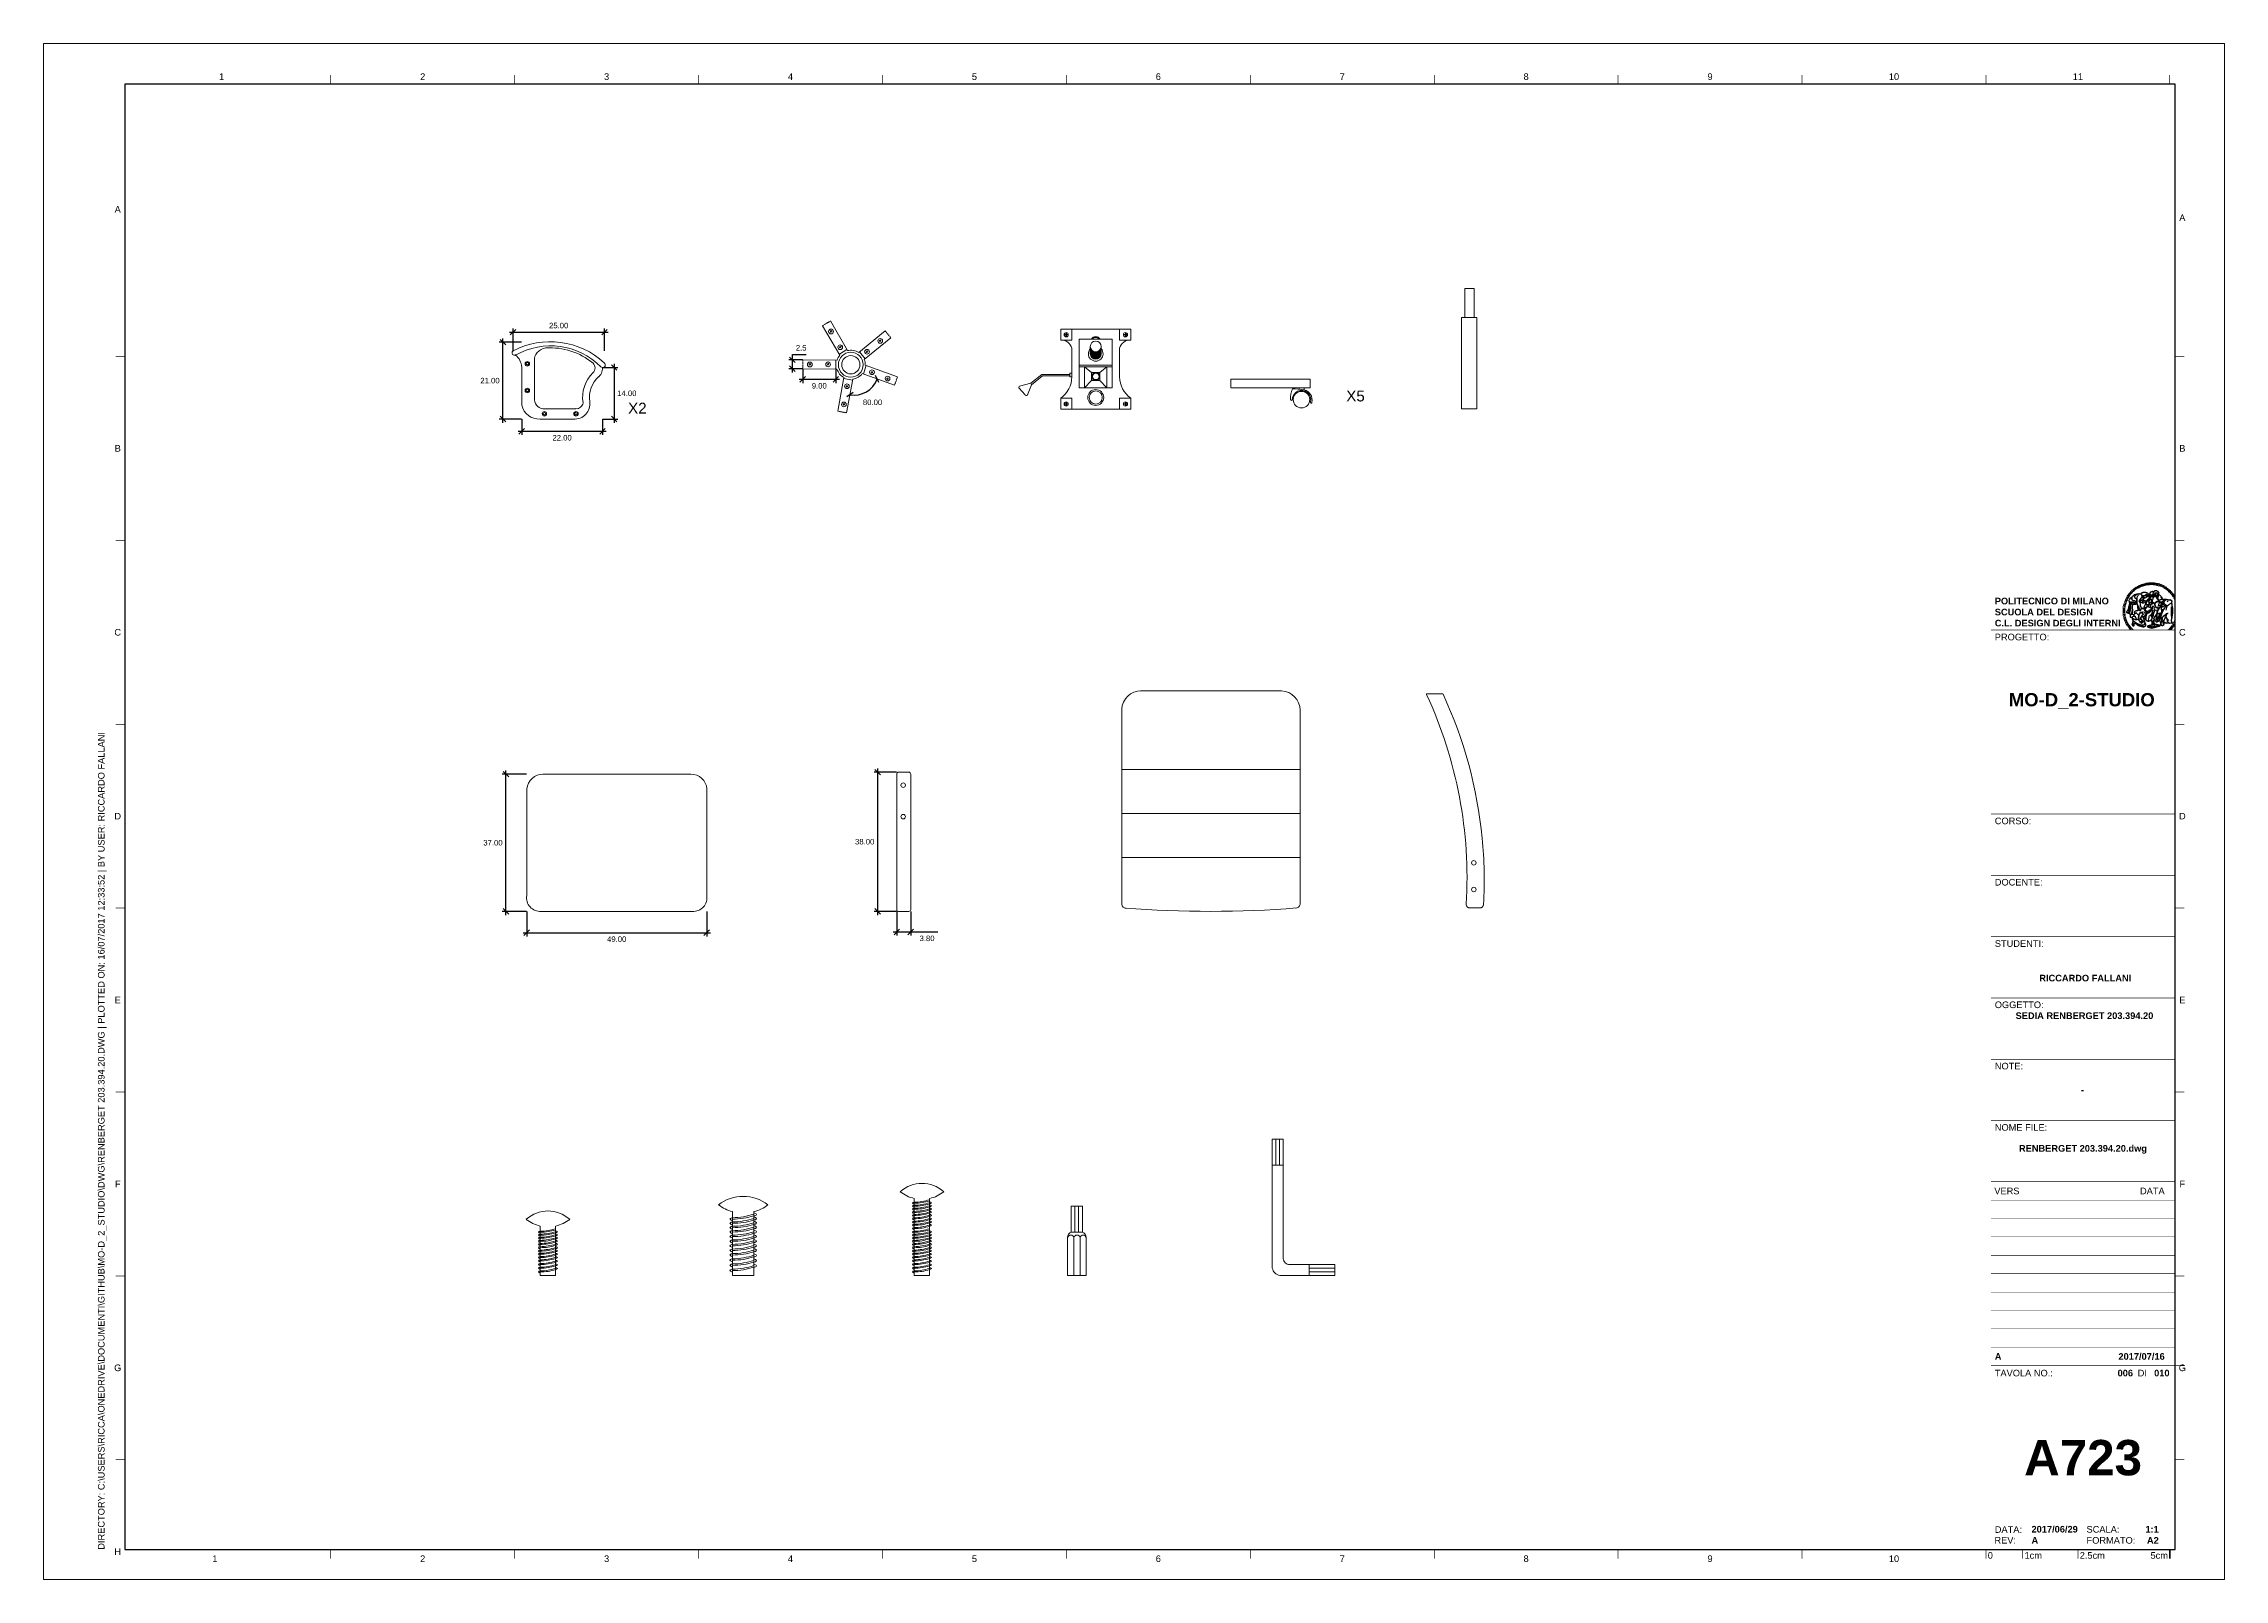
# Paper-space layout 'Layout3' of a CAD drawing. Header units: centimetres, sheet in millimetres. Extents: x 1 to 594, y 2 to 420.
# The model-space entities are those that its viewports show. They can reach past a viewport. Long polylines and large blocks are cut down to what shows.
import ezdxf
from ezdxf.enums import TextEntityAlignment as Align

# ---------------------------------------------------------------- set-up
doc = ezdxf.new("R2010")
doc.units = ezdxf.units.CM
doc.header["$MEASUREMENT"] = 0
doc.set_wipeout_variables(frame=1)
doc.linetypes.add('HIDDEN', pattern=[0.375, 0.25, -0.125])
for name, color, linetype, lineweight in [('A-ANNO-DIMS', 81, 'Continuous', 18), ('dettagli', 4, 'Continuous', 13), ('quote', 20, 'Continuous', 5)]:
    doc.layers.add(name, color=color, linetype=linetype, lineweight=lineweight)
for name, color, linetype in [('G-ANNO-LOGO', 3, 'Continuous'), ('G-ANNO-TEXT', 3, 'Continuous'), ('G-ANNO-TTLB', 3, 'Continuous')]:
    doc.layers.add(name, color=color, linetype=linetype)
doc.styles.add('ARIAL', font='arial.ttf')
doc.styles.add('ARIAL-BOLD', font='')
doc.styles.add('E-ARIAL', font='arial.ttf')
doc.styles.get("Standard").update_dxf_attribs({"font": 'arial.ttf'})
doc.styles.get('ARIAL-BOLD').set_extended_font_data('Arial', bold=True)
doc.dimstyles.new('quote', dxfattribs={"dimtxt": 1.5, "dimasz": 1.5, "dimexe": 1, "dimexo": 0.06, "dimgap": 1, "dimtad": 2, "dimtih": 1, "dimtoh": 1, "dimzin": 0, "dimdsep": 46, "dimtxsty": 'Standard', "dimblk": 'OBLIQUE', "dimcen": 0.09, "dimdle": 1, "dimadec": 0, "dimazin": 0, "dimtfac": 1, "dimtofl": 0, "dimtmove": 0, "dimatfit": 3, "dimldrblk": 'ARCHTICK', "dimfxl": 1, "dimtolj": 1, "dimtzin": 0, "dimarcsym": 0})

psp = doc.layouts.new('Layout3')

msp = doc.modelspace()

# ---------------------------------------------------------------- texts
at = {"layer": 'dettagli', "color": 0, "char_height": 2.94, "attachment_point": 1}
for s, insert in [('X5', (-967.18, -336.23)), ('X2', (-1162.43, -339.54))]:
    msp.add_mtext_dynamic_manual_height_columns(s, width=39.3713, gutter_width=1, heights=[0], dxfattribs=dict(at, insert=insert))

# ---------------------------------------------------------------- blocks, each defined once
blk = doc.blocks.new('_Oblique')
at = {"color": 0, "linetype": 'ByBlock', "lineweight": -2}
blk.add_line((-0.5, -0.5), (0.5, 0.5), dxfattribs=at)
blk = doc.blocks.new('*D157')
at = {"layer": 'Defpoints', "color": 0, "transparency": 16777216}
for p in [(130.97, 317.62), (152.92, 317.62), (152.92, 314.3)]:
    blk.add_point(p, dxfattribs=at)
at = {"layer": 'quote', "color": 0, "lineweight": -2, "transparency": 16777216}
for p, q in [((129.97, 314.3), (153.92, 314.3)), ((130.97, 317.56), (130.97, 313.3)), ((152.92, 317.56), (152.92, 313.3))]:
    blk.add_line(p, q, dxfattribs=at)
at = {"layer": 'quote', "color": 0, "lineweight": -2, "transparency": 16777216, "xscale": 1.5, "yscale": 1.5, "zscale": 1.5, "rotation": 180}
blk.add_blockref('_Oblique', (130.97, 314.3), dxfattribs=at)
at = {"layer": 'quote', "color": 0, "lineweight": -2, "transparency": 16777216, "xscale": 1.5, "yscale": 1.5, "zscale": 1.5}
blk.add_blockref('_Oblique', (152.92, 314.3), dxfattribs=at)
at = {"layer": 'quote', "color": 0, "transparency": 16777216, "insert": (141.94, 312.53), "char_height": 1.5, "attachment_point": 5}
blk.add_mtext('\\A1;22.00', dxfattribs=at)
blk = doc.blocks.new('_ArchTick')
at = {"color": 0, "linetype": 'ByBlock', "const_width": 0.15}
blk.add_lwpolyline([(-0.5, -0.5), (0.5, 0.5)], dxfattribs=at)
blk = doc.blocks.new('*D158')
at = {"layer": 'Defpoints', "color": 0, "transparency": 16777216}
for p in [(125.87, 338.52), (130.97, 338.52), (130.97, 317.62)]:
    blk.add_point(p, dxfattribs=at)
at = {"layer": 'quote', "color": 0, "lineweight": -2, "transparency": 16777216}
for p, q in [((130.91, 338.52), (124.87, 338.52)), ((125.87, 316.62), (125.87, 339.52)), ((130.91, 317.62), (124.87, 317.62))]:
    blk.add_line(p, q, dxfattribs=at)
at = {"layer": 'quote', "color": 0, "lineweight": -2, "transparency": 16777216, "xscale": 1.5, "yscale": 1.5, "zscale": 1.5}
for p, rotation in [((125.87, 338.52), 90), ((125.87, 317.62), 270)]:
    blk.add_blockref('_Oblique', p, dxfattribs=dict(at, rotation=rotation))
at = {"layer": 'quote', "color": 0, "transparency": 16777216, "insert": (122.33, 328.07), "char_height": 1.5, "attachment_point": 5}
blk.add_mtext('\\A1;21.00', dxfattribs=at)
blk = doc.blocks.new('*D159')
at = {"layer": 'Defpoints', "color": 0, "transparency": 16777216}
for p in [(153.45, 341.27), (128.6, 336.15), (153.45, 336.15)]:
    blk.add_point(p, dxfattribs=at)
at = {"layer": 'quote', "color": 0, "lineweight": -2, "transparency": 16777216}
for p, q in [((127.6, 341.27), (154.45, 341.27)), ((128.6, 336.21), (128.6, 342.27)), ((153.45, 336.21), (153.45, 342.27))]:
    blk.add_line(p, q, dxfattribs=at)
at = {"layer": 'quote', "color": 0, "lineweight": -2, "transparency": 16777216, "xscale": 1.5, "yscale": 1.5, "zscale": 1.5, "rotation": 180}
blk.add_blockref('_Oblique', (128.6, 341.27), dxfattribs=at)
at = {"layer": 'quote', "color": 0, "lineweight": -2, "transparency": 16777216, "xscale": 1.5, "yscale": 1.5, "zscale": 1.5}
blk.add_blockref('_Oblique', (153.45, 341.27), dxfattribs=at)
at = {"layer": 'quote', "color": 0, "transparency": 16777216, "insert": (141.02, 343.04), "char_height": 1.5, "width": 5.0986, "attachment_point": 5}
blk.add_mtext('\\A1;25.00', dxfattribs=at)
blk = doc.blocks.new('*D160')
at = {"layer": 'Defpoints', "color": 0, "transparency": 16777216}
for p in [(152.92, 331.63), (152.92, 317.62), (156.08, 317.62)]:
    blk.add_point(p, dxfattribs=at)
at = {"layer": 'quote', "color": 0, "lineweight": -2, "transparency": 16777216}
for p, q in [((156.08, 332.63), (156.08, 316.62)), ((152.98, 331.63), (157.08, 331.63)), ((152.98, 317.62), (157.08, 317.62))]:
    blk.add_line(p, q, dxfattribs=at)
at = {"layer": 'quote', "color": 0, "lineweight": -2, "transparency": 16777216, "xscale": 1.5, "yscale": 1.5, "zscale": 1.5}
for p, rotation in [((156.08, 331.63), 90), ((156.08, 317.62), 270)]:
    blk.add_blockref('_Oblique', p, dxfattribs=dict(at, rotation=rotation))
at = {"layer": 'quote', "color": 0, "transparency": 16777216, "insert": (159.54, 324.62), "char_height": 1.5, "attachment_point": 5}
blk.add_mtext('\\A1;14.00', dxfattribs=at)
blk = doc.blocks.new('*D161')
at = {"layer": 'Defpoints', "color": 0, "transparency": 16777216}
for p in [(207.35, 331.32), (216.36, 331.23), (216.36, 328.43)]:
    blk.add_point(p, dxfattribs=at)
at = {"layer": 'quote', "color": 0, "lineweight": -2, "transparency": 16777216}
for p, q in [((206.35, 328.43), (217.36, 328.43)), ((207.35, 331.26), (207.35, 327.43)), ((216.36, 331.17), (216.36, 327.43))]:
    blk.add_line(p, q, dxfattribs=at)
at = {"layer": 'quote', "color": 0, "lineweight": -2, "transparency": 16777216, "xscale": 1.5, "yscale": 1.5, "zscale": 1.5, "rotation": 180}
blk.add_blockref('_Oblique', (207.35, 328.43), dxfattribs=at)
at = {"layer": 'quote', "color": 0, "lineweight": -2, "transparency": 16777216, "xscale": 1.5, "yscale": 1.5, "zscale": 1.5}
blk.add_blockref('_Oblique', (216.36, 328.43), dxfattribs=at)
at = {"layer": 'quote', "color": 0, "transparency": 16777216, "insert": (211.86, 326.66), "char_height": 1.5, "width": 3.6068, "attachment_point": 5}
blk.add_mtext('\\A1;9.00', dxfattribs=at)
blk = doc.blocks.new('*D162')
at = {"layer": 'Defpoints', "color": 0, "transparency": 16777216}
for p in [(204.55, 333.72), (207.38, 333.72), (207.35, 331.32)]:
    blk.add_point(p, dxfattribs=at)
at = {"layer": 'quote', "color": 0, "lineweight": -2, "transparency": 16777216}
for p, q in [((207.32, 333.72), (203.55, 333.72)), ((204.55, 333.72), (204.55, 335.22)), ((204.55, 335.22), (208.32, 335.22)), ((204.55, 330.32), (204.55, 333.72)), ((207.29, 331.32), (203.55, 331.32))]:
    blk.add_line(p, q, dxfattribs=at)
at = {"layer": 'quote', "color": 0, "lineweight": -2, "transparency": 16777216, "xscale": 1.5, "yscale": 1.5, "zscale": 1.5}
for p, rotation in [((204.55, 333.72), 90), ((204.55, 331.32), 270)]:
    blk.add_blockref('_Oblique', p, dxfattribs=dict(at, rotation=rotation))
at = {"layer": 'quote', "color": 0, "transparency": 16777216, "insert": (206.94, 336.98), "char_height": 1.5, "attachment_point": 5}
blk.add_mtext('\\A1;2.5', dxfattribs=at)
blk = doc.blocks.new('*D163')
at = {"layer": 'Defpoints', "color": 0, "transparency": 16777216}
for p in [(132.33, 183.76), (181.26, 183.76), (181.26, 177.97)]:
    blk.add_point(p, dxfattribs=at)
at = {"layer": 'quote', "color": 0, "lineweight": -2, "transparency": 16777216}
for p, q in [((131.33, 177.97), (182.26, 177.97)), ((132.33, 183.7), (132.33, 176.97)), ((181.26, 183.7), (181.26, 176.97))]:
    blk.add_line(p, q, dxfattribs=at)
at = {"layer": 'quote', "color": 0, "lineweight": -2, "transparency": 16777216, "xscale": 1.5, "yscale": 1.5, "zscale": 1.5, "rotation": 180}
blk.add_blockref('_Oblique', (132.33, 177.97), dxfattribs=at)
at = {"layer": 'quote', "color": 0, "lineweight": -2, "transparency": 16777216, "xscale": 1.5, "yscale": 1.5, "zscale": 1.5}
blk.add_blockref('_Oblique', (181.26, 177.97), dxfattribs=at)
at = {"layer": 'quote', "color": 0, "transparency": 16777216, "insert": (156.79, 176.2), "char_height": 1.5, "attachment_point": 5}
blk.add_mtext('\\A1;49.00', dxfattribs=at)
blk = doc.blocks.new('*D164')
at = {"layer": 'Defpoints', "color": 0, "transparency": 16777216}
for p in [(126.67, 221.08), (132.33, 221.08), (132.33, 183.76)]:
    blk.add_point(p, dxfattribs=at)
at = {"layer": 'quote', "color": 0, "lineweight": -2, "transparency": 16777216}
for p, q in [((132.27, 221.08), (125.67, 221.08)), ((126.67, 182.76), (126.67, 222.08)), ((132.27, 183.76), (125.67, 183.76))]:
    blk.add_line(p, q, dxfattribs=at)
at = {"layer": 'quote', "color": 0, "lineweight": -2, "transparency": 16777216, "xscale": 1.5, "yscale": 1.5, "zscale": 1.5}
for p, rotation in [((126.67, 221.08), 90), ((126.67, 183.76), 270)]:
    blk.add_blockref('_Oblique', p, dxfattribs=dict(at, rotation=rotation))
at = {"layer": 'quote', "color": 0, "transparency": 16777216, "insert": (123.14, 202.42), "char_height": 1.5, "attachment_point": 5}
blk.add_mtext('\\A1;37.00', dxfattribs=at)
blk = doc.blocks.new('*D165')
at = {"layer": 'Defpoints', "color": 0, "transparency": 16777216}
for p in [(232.93, 183.76), (236.71, 183.76), (236.71, 178.18)]:
    blk.add_point(p, dxfattribs=at)
at = {"layer": 'quote', "color": 0, "lineweight": -2, "transparency": 16777216}
for p, q in [((231.93, 178.18), (236.71, 178.18)), ((232.93, 183.7), (232.93, 177.18)), ((236.71, 183.7), (236.71, 177.18)), ((236.71, 178.18), (244.1, 178.18))]:
    blk.add_line(p, q, dxfattribs=at)
at = {"layer": 'quote', "color": 0, "lineweight": -2, "transparency": 16777216, "xscale": 1.5, "yscale": 1.5, "zscale": 1.5, "rotation": 180}
blk.add_blockref('_Oblique', (232.93, 178.18), dxfattribs=at)
at = {"layer": 'quote', "color": 0, "lineweight": -2, "transparency": 16777216, "xscale": 1.5, "yscale": 1.5, "zscale": 1.5}
blk.add_blockref('_Oblique', (236.71, 178.18), dxfattribs=at)
at = {"layer": 'quote', "color": 0, "transparency": 16777216, "insert": (241.16, 176.42), "char_height": 1.5, "attachment_point": 5}
blk.add_mtext('\\A1;3.80', dxfattribs=at)
blk = doc.blocks.new('*D166')
at = {"layer": 'Defpoints', "color": 0, "transparency": 16777216}
for p in [(227.74, 221.63), (232.93, 221.63), (232.93, 183.76)]:
    blk.add_point(p, dxfattribs=at)
at = {"layer": 'quote', "color": 0, "lineweight": -2, "transparency": 16777216}
for p, q in [((232.87, 221.63), (226.74, 221.63)), ((227.74, 182.76), (227.74, 222.63)), ((232.87, 183.76), (226.74, 183.76))]:
    blk.add_line(p, q, dxfattribs=at)
at = {"layer": 'quote', "color": 0, "lineweight": -2, "transparency": 16777216, "xscale": 1.5, "yscale": 1.5, "zscale": 1.5}
for p, rotation in [((227.74, 221.63), 90), ((227.74, 183.76), 270)]:
    blk.add_blockref('_Oblique', p, dxfattribs=dict(at, rotation=rotation))
at = {"layer": 'quote', "color": 0, "transparency": 16777216, "insert": (224.21, 202.7), "char_height": 1.5, "attachment_point": 5}
blk.add_mtext('\\A1;38.00', dxfattribs=at)
blk = doc.blocks.new('*D167')
at = {"layer": 'Defpoints', "color": 0, "transparency": 16777216}
for p in [(220.95, 328.49), (223.56, 330), (232.32, 326.84), (223.26, 324.41), (219.3, 319.32)]:
    blk.add_point(p, dxfattribs=at)
at = {"layer": 'quote', "color": 0, "lineweight": -2, "transparency": 16777216}
blk.add_arc((221.36, 330.79), 6.66, 259.83754, 340.21562, dxfattribs=at)
at = {"layer": 'quote', "color": 0, "lineweight": -2, "transparency": 16777216, "xscale": 1.5, "yscale": 1.5, "zscale": 1.5}
for p, rotation in [((227.62, 328.53), 70.21561746342338), ((220.18, 324.23), 169.8375437895474)]:
    blk.add_blockref('_Oblique', p, dxfattribs=dict(at, rotation=rotation))
at = {"layer": 'quote', "color": 0, "transparency": 16777216, "insert": (226.34, 322.17), "char_height": 1.5, "attachment_point": 5}
blk.add_mtext('\\A1;80.00', dxfattribs=at)
blk = doc.blocks.new('logoPolimi')
for p, q in [((-1.49, 1.84), (-1.36, 1.68)), ((-1.41, 1.91), (-1.28, 1.74)), ((-1.32, 1.97), (-1.2, 1.8)), ((-1.22, 2.03), (-1.11, 1.85)), ((-1.13, 2.09), (-1.03, 1.9)), ((-1.03, 2.14), (-0.94, 1.95)), ((-0.93, 2.18), (-0.84, 1.99)), ((-0.83, 2.22), (-0.75, 2.03)), ((-0.72, 2.26), (-0.66, 2.06)), ((-0.61, 2.29), (-0.56, 2.09)), ((-0.51, 2.32), (-0.46, 2.11)), ((-0.4, 2.34), (-0.36, 2.13)), ((-0.29, 2.35), (-0.26, 2.14)), ((-0.18, 2.36), (-0.16, 2.15)), ((-0.07, 2.37), (-0.06, 2.16)), ((0.04, 2.37), (0.04, 2.16)), ((0.15, 2.36), (0.14, 2.16)), ((0.26, 2.36), (0.24, 2.15)), ((0.37, 2.34), (0.34, 2.13)), ((0.48, 2.32), (0.44, 2.12)), ((0.59, 2.3), (0.54, 2.09)), ((0.69, 2.27), (0.63, 2.07)), ((0.8, 2.23), (0.73, 2.03)), ((0.9, 2.19), (0.82, 2)), ((1, 2.15), (0.91, 1.96)), ((1.1, 2.1), (1, 1.91)), ((1.2, 2.04), (1.09, 1.86)), ((1.29, 1.99), (1.18, 1.81)), ((1.38, 1.92), (1.26, 1.75)), ((1.47, 1.86), (1.34, 1.69)), ((-2.37, 0.12), (-2.16, 0.11)), ((-2.37, 0.01), (-2.16, 0.01)), ((-2.36, 0.23), (-2.15, 0.21)), ((-2.35, 0.34), (-2.14, 0.31)), ((-2.33, 0.45), (-2.12, 0.41)), ((-2.3, 0.55), (-2.1, 0.51)), ((-2.28, 0.66), (-2.07, 0.6)), ((-2.24, 0.77), (-2.04, 0.7)), ((-2.2, 0.87), (-2.01, 0.79)), ((-2.16, 0.97), (-1.97, 0.89)), ((-2.11, 1.07), (-1.93, 0.98)), ((-2.06, 1.17), (-1.88, 1.07)), ((-2.01, 1.26), (-1.83, 1.15)), ((-1.94, 1.36), (-1.77, 1.24)), ((-1.88, 1.45), (-1.71, 1.32)), ((-1.84, 0.03), (-1.82, 0.35)), ((-1.81, 1.53), (-1.65, 1.4)), ((-1.74, 1.61), (-1.58, 1.47)), ((-1.73, 0.59), (-1.73, 0.59)), ((-1.73, 0.59), (-1.73, 0.59)), ((-1.66, 1.69), (-1.51, 1.54)), ((-1.65, 0.57), (-1.65, 0.57)), ((-1.59, 1.12), (-1.59, 1.12)), ((-1.58, 1.77), (-1.44, 1.61)), ((-1.51, 0.55), (-1.51, 0.55)), ((-1.51, 0.55), (-1.51, 0.55)), ((-1.31, 0.79), (-1.21, 0.75)), ((-1.21, 0.75), (-1.31, 0.79)), ((-1.21, 0.75), (-1.31, 0.79)), ((-1.21, 0.75), (-1.21, 0.75)), ((-1.21, 0.75), (-1.21, 0.75)), ((-1.19, 0.76), (-1.19, 0.76)), ((-1.19, 0.76), (-1.19, 0.76)), ((-1.17, 0.99), (-1.18, 0.99)), ((-1.18, 0.99), (-1.17, 0.99)), ((-1.16, 0.57), (-1.16, 0.57)), ((-1.16, 0.57), (-1.16, 0.57)), ((-1.1, 0.01), (-0.99, 0.06)), ((-0.99, 0.06), (-1.1, 0.01)), ((-0.99, 0.06), (-1.1, 0.01)), ((-0.99, 0.06), (-0.99, 0.06)), ((-0.99, 0.06), (-0.99, 0.06)), ((-0.97, 0.79), (-0.98, 0.79)), ((-0.89, 0.84), (-0.97, 0.79)), ((-0.97, 0.79), (-0.89, 0.84)), ((-0.96, 1.41), (-0.96, 1.41)), ((-0.96, 1.41), (-0.96, 1.41)), ((-0.89, 0.84), (-0.82, 0.87)), ((-0.82, 0.87), (-0.89, 0.84)), ((-0.89, 0.84), (-0.82, 0.87)), ((-0.88, 0.83), (-0.89, 0.84)), ((-0.85, 1.39), (-0.85, 1.39)), ((-0.85, 1.39), (-0.85, 1.39)), ((-0.84, 0.14), (-0.84, 0.14)), ((-0.77, 1.08), (-0.78, 1.08)), ((-0.78, 1.08), (-0.77, 1.08)), ((-0.61, 1.12), (-0.77, 1.08)), ((-0.77, 1.08), (-0.61, 1.12)), ((-0.77, 1.08), (-0.61, 1.12)), ((-0.75, 1.3), (-0.76, 1.29)), ((-0.76, 1.29), (-0.75, 1.3)), ((-0.65, 0.99), (-0.7, 0.96)), ((-0.69, 0.18), (-0.68, 0.18)), ((-0.66, 0.93), (-0.66, 0.93)), ((-0.66, 0.93), (-0.64, 0.93)), ((-0.66, 0.93), (-0.66, 0.93)), ((-0.66, 0.93), (-0.66, 0.93)), ((-0.63, 1.01), (-0.63, 1.01)), ((-0.63, 1.01), (-0.62, 1.01)), ((-0.63, 0.66), (-0.63, 0.66)), ((-0.6, 1.12), (-0.61, 1.12)), ((-0.61, 1.12), (-0.6, 1.12)), ((-0.61, 1.12), (-0.6, 1.12)), ((-0.61, 0.86), (-0.57, 0.85)), ((-0.57, 0.85), (-0.61, 0.86)), ((-0.61, 0.86), (-0.57, 0.85)), ((-0.53, 1.08), (-0.6, 1.12)), ((-0.6, 1.12), (-0.6, 1.11)), ((-0.6, 1.12), (-0.53, 1.08)), ((-0.57, 0.8), (-0.59, 0.8)), ((-0.57, 0.85), (-0.53, 0.84)), ((-0.57, 0.85), (-0.57, 0.85)), ((-0.57, 0.85), (-0.57, 0.85)), ((-0.57, 0.85), (-0.53, 0.84)), ((-0.56, 0.29), (-0.49, 0.48)), ((-0.56, 0.14), (-0.56, 0.29)), ((-0.5, 0.11), (-0.56, 0.14)), ((-0.53, 0.84), (-0.51, 0.84)), ((-0.53, 0.84), (-0.51, 0.84)), ((-0.53, 0.84), (-0.53, 0.84)), ((-0.51, 0.11), (-0.51, 0.11)), ((-0.51, 0.11), (-0.51, 0.11)), ((-0.34, 0.33), (-0.5, 0.11)), ((-0.49, 0.48), (-0.41, 0.55)), ((-0.42, 0.8), (-0.47, 0.79)), ((-0.42, 0.8), (-0.47, 0.79)), ((-0.47, 0.79), (-0.45, 0.76)), ((-0.47, 0.79), (-0.45, 0.76)), ((-0.45, 1.14), (-0.42, 1.11)), ((-0.42, 1.26), (-0.36, 1.22)), ((-0.41, 0.55), (-0.34, 0.49)), ((-0.4, 1.37), (-0.38, 1.38)), ((-0.39, 1.37), (-0.4, 1.37)), ((-0.35, 1.33), (-0.4, 1.37)), ((-0.39, 1.24), (-0.4, 1.23)), ((-0.38, 1.14), (-0.38, 1.14)), ((-0.34, 0.49), (-0.09, 0.48)), ((-0.16, 0.32), (-0.34, 0.33)), ((-0.14, 0.32), (-0.31, 0.34)), ((-0.28, 1.3), (-0.29, 1.3)), ((-0.28, 1.3), (-0.28, 1.3)), ((-0.16, 1.24), (-0.16, 1.25)), ((-0.16, 1.25), (-0.16, 1.25)), ((-0.16, 0.49), (-0.14, 0.64)), ((-0.06, 0.27), (-0.16, 0.32)), ((-0.1, 0.88), (-0.09, 0.87)), ((-0.08, 1.37), (-0.08, 1.38)), ((-0.08, 1.23), (-0.05, 1.21)), ((-0.05, 1.21), (-0.08, 1.23)), ((-0.08, 1.23), (-0.05, 1.21)), ((-0.03, 0.26), (-0.06, 0.27)), ((-0.05, 1.21), (-0.04, 1.21)), ((-0.04, 1.21), (-0.05, 1.21)), ((-0.04, 1.21), (-0.04, 1.21)), ((-0.04, 1.21), (-0.04, 1.21)), ((-0.04, 0.48), (-0.03, 0.26)), ((0.03, 1.15), (0.03, 1.15)), ((0.03, 0.66), (0.03, 0.67)), ((0.07, 0.58), (0.07, 0.57)), ((0.1, 1.18), (0.1, 1.18)), ((0.1, 0.84), (0.1, 0.84)), ((0.13, 1.32), (0.17, 1.19)), ((0.14, 0.71), (0.34, 0.65)), ((0.31, 0.56), (0.17, 0.63)), ((0.27, 1.61), (0.27, 1.61)), ((0.27, 1.61), (0.27, 1.61)), ((0.27, 1.61), (0.27, 1.61)), ((0.29, 1.29), (0.29, 1.29)), ((0.29, 1.29), (0.29, 1.29)), ((0.29, 1.29), (0.29, 1.29)), ((0.29, 1.29), (0.29, 1.29)), ((0.33, 0.49), (0.34, 0.49)), ((0.33, 0.03), (0.35, 0.03)), ((0.33, 0.03), (0.35, 0.03)), ((0.34, 0.65), (0.34, 0.64)), ((0.35, 0.03), (0.57, 0.06)), ((0.35, 0.03), (0.57, 0.06)), ((0.35, 0.03), (0.35, 0.03)), ((0.35, 0.03), (0.35, 0.03)), ((0.38, 1.36), (0.37, 1.35)), ((0.38, 0.34), (0.37, 0.34)), ((0.38, 0.34), (0.38, 0.34)), ((0.43, 0.67), (0.39, 0.64)), ((0.49, 1.05), (0.51, 1.13)), ((0.51, 1.13), (0.49, 1.05)), ((0.49, 1.05), (0.51, 1.13)), ((0.51, 1.31), (0.5, 1.29)), ((0.51, 1.13), (0.52, 1.23)), ((0.52, 1.23), (0.51, 1.23)), ((0.51, 1.23), (0.52, 1.23)), ((0.52, 1.23), (0.51, 1.13)), ((0.51, 1.13), (0.52, 1.23)), ((0.52, 1.24), (0.6, 1.37)), ((0.52, 1.23), (0.6, 1.36)), ((0.6, 1.36), (0.52, 1.23)), ((0.52, 1.23), (0.52, 1.23)), ((0.52, 1.23), (0.52, 1.24)), ((0.52, 1.23), (0.52, 1.23)), ((0.55, 1.07), (0.53, 1.06)), ((0.53, 1.04), (0.53, 1.06)), ((0.53, 1.05), (0.53, 1.04)), ((0.54, 0.3), (0.63, 0.32)), ((0.54, -0.08), (0.61, 0.06)), ((0.61, 0.06), (0.54, -0.08)), ((0.54, -0.08), (0.61, 0.06)), ((0.56, 0.19), (0.59, 0.21)), ((0.57, 1.07), (0.57, 1.07)), ((0.57, 1.07), (0.57, 1.07)), ((0.57, 1.07), (0.57, 1.07)), ((0.57, 1.07), (0.57, 1.07)), ((0.57, 1.07), (0.57, 1.07)), ((0.57, 1.07), (0.57, 1.07)), ((0.57, 1.07), (0.57, 1.07)), ((0.58, 0.3), (0.59, 0.29)), ((0.59, 0.78), (0.59, 0.79)), ((0.59, 0.79), (0.59, 0.79)), ((0.59, 0.79), (0.59, 0.79)), ((0.59, 0.79), (0.59, 0.78)), ((0.61, 0.06), (0.6, 0.07)), ((0.6, 0.07), (0.61, 0.06)), ((0.61, 0.06), (0.61, 0.07)), ((0.62, 0.21), (0.65, 0.22)), ((0.64, 1.37), (0.65, 1.37)), ((0.69, 0.86), (0.68, 0.86)), ((0.68, 0.86), (0.69, 0.86)), ((0.68, 0.76), (0.68, 0.76)), ((0.76, 0.26), (0.76, 0.26)), ((0.82, 0.35), (0.84, 0.36)), ((0.82, 0.35), (0.82, 0.35)), ((0.84, 0.36), (0.84, 0.37)), ((0.85, 0.34), (1.05, 0.35)), ((0.93, 1.05), (0.93, 1.05)), ((0.93, 1.05), (0.93, 1.05)), ((0.93, 1.05), (0.93, 1.04)), ((0.93, 1.05), (0.93, 1.05)), ((0.97, 0.66), (0.96, 0.66)), ((1.01, 0.97), (0.98, 0.96)), ((1.17, 0.96), (1.17, 0.95)), ((1.17, 0.95), (1.17, 0.95)), ((1.34, 0.37), (1.26, 0.04)), ((1.27, 0.37), (1.27, 0.38)), ((1.28, 0.95), (1.28, 0.95)), ((1.37, 0.73), (1.46, 0.81)), ((1.41, 0.4), (1.41, 0.41)), ((1.56, 1.79), (1.42, 1.63)), ((1.64, 1.71), (1.49, 1.56)), ((1.49, 0.9), (1.57, 0.92)), ((1.72, 1.63), (1.56, 1.49)), ((1.67, 0.6), (1.57, 0.53)), ((1.79, 1.55), (1.63, 1.41)), ((1.86, 1.47), (1.7, 1.34)), ((1.93, 1.38), (1.76, 1.26)), ((1.99, 1.29), (1.81, 1.17)), ((2.05, 1.19), (1.87, 1.09)), ((2.1, 1.1), (1.92, 1)), ((2.15, 1), (1.96, 0.91)), ((2.19, 0.9), (2, 0.82)), ((2.23, 0.79), (2.04, 0.72)), ((2.27, 0.69), (2.07, 0.63)), ((2.3, 0.58), (2.09, 0.53)), ((2.32, 0.47), (2.12, 0.43)), ((2.34, 0.37), (2.13, 0.33)), ((2.36, 0.26), (2.15, 0.23)), ((2.37, 0.15), (2.16, 0.13)), ((2.37, 0.04), (2.16, 0.03)), ((-2.37, -0.1), (-2.16, -0.09)), ((-2.36, -0.21), (-2.15, -0.19)), ((-2.35, -0.32), (-2.14, -0.29)), ((-2.33, -0.43), (-2.12, -0.39)), ((-2.31, -0.54), (-2.1, -0.49)), ((-2.28, -0.65), (-2.08, -0.59)), ((-2.25, -0.75), (-2.05, -0.69)), ((-2.21, -0.86), (-2.02, -0.78)), ((-2.17, -0.96), (-1.98, -0.87)), ((-2.12, -1.06), (-1.93, -0.96)), ((-2.07, -1.16), (-1.89, -1.05)), ((-2.04, -0.15), (-1.97, -0.2)), ((-2.01, -1.25), (-1.84, -1.14)), ((-1.95, -1.34), (-1.78, -1.22)), ((-1.89, -1.43), (-1.72, -1.31)), ((-1.82, -1.52), (-1.66, -1.38)), ((-1.75, -1.6), (-1.59, -1.46)), ((-1.67, -1.68), (-1.52, -1.53)), ((-1.58, -0.12), (-1.6, -0.18)), ((-1.6, -0.18), (-1.58, -0.28)), ((-1.57, -0.54), (-1.59, -0.54)), ((-1.59, -0.54), (-1.59, -0.54)), ((-1.59, -1.76), (-1.45, -1.6)), ((-1.56, -0.32), (-1.56, -0.31)), ((-1.56, -0.31), (-1.56, -0.31)), ((-1.53, -0.65), (-1.53, -0.65)), ((-1.53, -0.65), (-1.53, -0.65)), ((-1.51, -1.83), (-1.37, -1.67)), ((-1.48, -0.86), (-1.48, -0.85)), ((-1.42, -0.37), (-1.42, -0.37)), ((-1.42, -1.9), (-1.29, -1.73)), ((-1.38, -0.46), (-1.38, -0.46)), ((-1.33, -1.96), (-1.21, -1.79)), ((-1.31, -0.24), (-1.31, -0.23)), ((-1.31, -0.23), (-1.31, -0.24)), ((-1.23, -0.19), (-1.23, -0.19)), ((-1.23, -0.19), (-1.23, -0.19)), ((-1.23, -0.19), (-1.23, -0.19)), ((-1.23, -0.19), (-1.23, -0.19)), ((-1.01, -0.39), (-1.02, -0.39)), ((-1.02, -0.39), (-1.01, -0.39)), ((-1.02, -0.7), (-1.02, -0.7)), ((-1.02, -0.7), (-1.02, -0.7)), ((-1.02, -0.7), (-1.02, -0.7)), ((-0.79, -0.51), (-0.83, -0.58)), ((-0.83, -0.58), (-0.79, -0.51)), ((-0.83, -0.58), (-0.79, -0.51)), ((-0.78, -1.05), (-0.83, -0.94)), ((-0.83, -0.94), (-0.78, -1.05)), ((-0.83, -0.94), (-0.83, -0.94)), ((-0.83, -0.94), (-0.78, -1.05)), ((-0.82, -1.23), (-0.82, -1.23)), ((-0.82, -1.23), (-0.77, -1.23)), ((-0.77, -1.23), (-0.82, -1.23)), ((-0.82, -1.23), (-0.82, -1.23)), ((-0.77, -1.23), (-0.82, -1.23)), ((-0.75, -0.96), (-0.8, -0.89)), ((-0.8, -0.89), (-0.79, -0.92)), ((-0.79, -0.92), (-0.8, -0.89)), ((-0.8, -0.89), (-0.75, -0.96)), ((-0.79, -0.92), (-0.8, -0.89)), ((-0.8, -0.89), (-0.8, -0.89)), ((-0.8, -0.89), (-0.75, -0.96)), ((-0.79, -0.92), (-0.78, -0.95)), ((-0.78, -0.95), (-0.79, -0.92)), ((-0.78, -0.95), (-0.79, -0.92)), ((-0.77, -0.49), (-0.78, -0.48)), ((-0.78, -0.48), (-0.77, -0.49)), ((-0.78, -0.95), (-0.76, -1)), ((-0.76, -1), (-0.78, -0.95)), ((-0.76, -1), (-0.78, -0.95)), ((-0.71, -0.89), (-0.75, -0.87)), ((-0.75, -0.87), (-0.71, -0.89)), ((-0.75, -0.87), (-0.71, -0.89)), ((-0.72, -1.01), (-0.75, -0.96)), ((-0.75, -0.96), (-0.72, -1.01)), ((-0.75, -0.96), (-0.72, -1.01)), ((-0.64, -0.93), (-0.71, -0.89)), ((-0.71, -0.89), (-0.64, -0.93)), ((-0.71, -0.89), (-0.64, -0.93)), ((-0.66, -0.53), (-0.66, -0.53)), ((-0.66, -0.53), (-0.66, -0.53)), ((-0.66, -0.53), (-0.66, -0.53)), ((-0.39, -0.81), (-0.51, -0.69)), ((-0.51, -1.04), (-0.5, -1.04)), ((-0.48, -0.42), (-0.48, -0.42)), ((-0.48, -0.42), (-0.48, -0.42)), ((-0.48, -0.42), (-0.48, -0.42)), ((-0.41, -0.51), (-0.41, -0.51)), ((-0.38, -0.05), (-0.39, -0.12)), ((-0.39, -0.12), (-0.37, -0.1)), ((-0.35, -0.14), (-0.37, -0.08)), ((-0.37, -0.09), (-0.37, -0.09)), ((-0.33, -0.12), (-0.35, -0.14)), ((-0.32, -0.14), (-0.35, -0.14)), ((-0.35, -0.18), (-0.34, -0.22)), ((-0.34, -0.08), (-0.29, -0.16)), ((-0.34, -0.22), (-0.34, -0.22)), ((-0.27, -0.17), (-0.32, -0.14)), ((-0.25, -0.91), (-0.26, -0.9)), ((-0.26, -1.29), (0.1, -1.2)), ((0.1, -1.2), (-0.26, -1.29)), ((0.08, -1.4), (-0.26, -1.29)), ((-0.26, -1.29), (0.08, -1.4)), ((-0.26, -1.38), (-0.26, -1.29)), ((-0.26, -1.29), (-0.26, -1.29)), ((-0.26, -1.29), (-0.26, -1.38)), ((-0.26, -1.29), (0.08, -1.4)), ((-0.26, -1.29), (-0.26, -1.29)), ((0.08, -1.49), (-0.26, -1.38)), ((-0.26, -1.38), (0.09, -1.49)), ((-0.14, -0.15), (-0.16, -0.13)), ((-0.11, -0.04), (-0.12, -0.05)), ((-0.04, -0.41), (-0.01, -0.44)), ((-0.01, -0.44), (-0.04, -0.41)), ((-0.04, -0.41), (-0.01, -0.44)), ((0.07, -0.84), (0.07, -0.84)), ((0.07, -0.84), (0.07, -0.84)), ((0.1, -1.2), (0.08, -1.32)), ((0.08, -1.32), (0.13, -1.2)), ((0.08, -1.4), (0.72, -1.22)), ((0.72, -1.22), (0.08, -1.4)), ((0.08, -1.4), (0.72, -1.22)), ((0.72, -1.31), (0.08, -1.49)), ((0.08, -1.44), (0.08, -1.4)), ((0.08, -1.4), (0.08, -1.44)), ((0.08, -1.4), (0.08, -1.49)), ((0.08, -1.49), (0.08, -1.44)), ((0.08, -1.44), (0.08, -1.44)), ((0.08, -1.44), (0.08, -1.45)), ((0.08, -1.45), (0.08, -1.46)), ((0.08, -1.46), (0.08, -1.49)), ((0.1, -1.01), (0.09, -0.86)), ((0.1, -1.01), (0.09, -0.86)), ((0.09, -1.49), (0.72, -1.31)), ((0.1, -1.2), (0.12, -1.04)), ((0.12, -1.04), (0.1, -1.2)), ((0.13, -1.2), (0.1, -1.2)), ((0.1, -1.2), (0.13, -1.2)), ((0.13, -1.2), (0.1, -1.2)), ((0.1, -1.2), (0.1, -1.2)), ((0.11, -0.44), (0.11, -0.44)), ((0.11, -0.44), (0.11, -0.44)), ((0.12, -0.21), (0.12, -0.21)), ((0.12, -0.21), (0.12, -0.21)), ((0.12, -0.21), (0.12, -0.21)), ((0.12, -0.21), (0.12, -0.21)), ((0.12, -0.21), (0.12, -0.21)), ((0.12, -0.21), (0.12, -0.21)), ((0.12, -0.21), (0.12, -0.21)), ((0.12, -0.21), (0.12, -0.21)), ((0.12, -0.21), (0.12, -0.21)), ((0.12, -0.21), (0.12, -0.21)), ((0.12, -0.21), (0.12, -0.21)), ((0.12, -0.21), (0.12, -0.21)), ((0.12, -0.21), (0.12, -0.21)), ((0.12, -0.56), (0.14, -0.53)), ((0.14, -0.53), (0.12, -0.56)), ((0.12, -0.56), (0.14, -0.53)), ((0.12, -1.04), (0.12, -1.04)), ((0.12, -1.04), (0.12, -1.04)), ((0.12, -1.04), (0.12, -1.04)), ((0.21, -0.99), (0.13, -1.2)), ((0.13, -1.2), (0.21, -0.99)), ((0.36, -1.14), (0.13, -1.2)), ((0.13, -1.2), (0.26, -1.17)), ((0.14, -0.53), (0.16, -0.49)), ((0.16, -0.49), (0.14, -0.53)), ((0.14, -0.53), (0.16, -0.49)), ((0.16, -0.49), (0.16, -0.49)), ((0.16, -0.49), (0.16, -0.49)), ((0.28, -1.19), (0.21, -0.99)), ((0.21, -0.99), (0.31, -1.27)), ((0.24, -0.17), (0.24, -0.16)), ((0.24, -0.16), (0.24, -0.17)), ((0.25, -0.84), (0.25, -0.88)), ((0.25, -0.88), (0.25, -0.84)), ((0.25, -0.88), (0.25, -0.84)), ((0.25, -0.88), (0.29, -1.17)), ((0.26, -0.88), (0.25, -0.88)), ((0.31, -1.27), (0.25, -0.88)), ((0.26, -1.17), (0.28, -1.16)), ((0.28, -1.16), (0.36, -1.14)), ((0.29, -1.17), (0.28, -1.19)), ((0.36, -1.14), (0.72, -1.22)), ((0.72, -1.22), (0.36, -1.14)), ((0.49, -0.31), (0.49, -0.31)), ((0.49, -0.31), (0.49, -0.31)), ((0.5, -0.27), (0.5, -0.27)), ((0.51, -0.27), (0.51, -0.27)), ((0.72, -0.81), (0.75, -0.89)), ((0.72, -1.22), (0.72, -1.31)), ((0.72, -1.31), (0.72, -1.22)), ((0.74, -0.23), (0.74, -0.23)), ((0.74, -0.23), (0.75, -0.24)), ((0.75, -0.23), (0.75, -0.23)), ((0.86, -0.25), (0.82, -0.34)), ((0.87, -0.22), (0.86, -0.23)), ((0.87, -0.22), (0.86, -0.25)), ((0.96, -0.58), (0.96, -0.57)), ((1.05, -1.05), (1.04, -1.05)), ((1.28, -2), (1.17, -1.82)), ((1.37, -1.93), (1.25, -1.76)), ((1.31, -0.27), (1.3, -0.26)), ((1.3, -0.26), (1.3, -0.26)), ((1.3, -0.26), (1.3, -0.26)), ((1.3, -0.26), (1.31, -0.27)), ((1.3, -0.26), (1.3, -0.26)), ((1.46, -1.87), (1.33, -1.7)), ((1.54, -1.8), (1.41, -1.64)), ((1.63, -1.72), (1.48, -1.57)), ((1.71, -1.65), (1.55, -1.5)), ((1.78, -1.57), (1.62, -1.43)), ((1.85, -1.48), (1.69, -1.35)), ((1.92, -1.39), (1.75, -1.27)), ((1.98, -1.3), (1.81, -1.19)), ((2.04, -1.21), (1.86, -1.1)), ((2.09, -1.11), (1.91, -1.01)), ((2.14, -1.01), (1.95, -0.92)), ((2.19, -0.91), (1.99, -0.83)), ((2.23, -0.81), (2.03, -0.74)), ((2.26, -0.7), (2.06, -0.64)), ((2.29, -0.6), (2.09, -0.55)), ((2.32, -0.49), (2.11, -0.45)), ((2.34, -0.38), (2.13, -0.35)), ((2.35, -0.27), (2.15, -0.25)), ((2.37, -0.08), (2.16, -0.07)), ((2.36, -0.16), (2.16, -0.15)), ((-1.24, -2.02), (-1.13, -1.84)), ((-1.14, -2.08), (-1.04, -1.89)), ((-1.04, -2.13), (-0.95, -1.94)), ((-0.94, -2.18), (-0.86, -1.98)), ((-0.84, -2.22), (-0.77, -2.02)), ((-0.74, -2.25), (-0.67, -2.05)), ((-0.63, -2.29), (-0.57, -2.08)), ((-0.52, -2.31), (-0.48, -2.11)), ((-0.42, -2.33), (-0.38, -2.13)), ((-0.31, -2.35), (-0.28, -2.14)), ((-0.2, -2.36), (-0.18, -2.15)), ((-0.09, -2.37), (-0.08, -2.16)), ((0.03, -2.37), (0.02, -2.16)), ((0.14, -2.37), (0.12, -2.16)), ((0.25, -2.36), (0.22, -2.15)), ((0.35, -2.34), (0.32, -2.14)), ((0.46, -2.32), (0.42, -2.12)), ((0.57, -2.3), (0.52, -2.1)), ((0.68, -2.27), (0.62, -2.07)), ((0.78, -2.24), (0.71, -2.04)), ((0.89, -2.2), (0.81, -2)), ((0.99, -2.15), (0.9, -1.96)), ((1.09, -2.11), (0.99, -1.92)), ((1.19, -2.05), (1.08, -1.87))]:
    blk.add_line(p, q)
for points in [[(-1.9, 0.12), (-1.94, 0.02), (-2.05, -0.09), (-2.05, -0.09)], [(-1.86, 0.38), (-1.86, 0.38), (-1.87, 0.19), (-1.9, 0.12)], [(-1.76, 0.6), (-1.76, 0.6), (-1.84, 0.57), (-1.86, 0.38)], [(-1.86, -0.04), (-1.84, 0.02), (-1.84, 0.03), (-1.84, 0.03)], [(-1.82, 0.78), (-1.83, 0.8), (-1.85, 0.86), (-1.83, 0.88)], [(-1.82, 0.78), (-1.83, 0.8), (-1.85, 0.86), (-1.83, 0.88)], [(-1.83, 0.88), (-1.81, 0.9), (-1.76, 0.96), (-1.76, 0.96)], [(-1.83, 0.88), (-1.81, 0.9), (-1.76, 0.96), (-1.76, 0.96)], [(-1.76, 0.6), (-1.83, 0.7), (-1.78, 0.74), (-1.78, 0.74)], [(-1.78, 0.74), (-1.79, 0.74), (-1.83, 0.7), (-1.76, 0.6)], [(-1.78, 0.74), (-1.8, 0.76), (-1.81, 0.78), (-1.82, 0.78)], [(-1.78, 0.74), (-1.8, 0.76), (-1.81, 0.78), (-1.82, 0.78)], [(-1.82, 0.35), (-1.81, 0.5), (-1.73, 0.59), (-1.73, 0.59)], [(-1.82, -0.19), (-1.73, -0.07), (-1.75, 0.14), (-1.75, 0.3)], [(-1.75, 0.33), (-1.75, 0.17), (-1.73, -0.05), (-1.8, -0.17)], [(-1.78, 0.74), (-1.75, 0.72), (-1.72, 0.69), (-1.68, 0.7)], [(-1.68, 0.7), (-1.72, 0.69), (-1.75, 0.72), (-1.78, 0.74)], [(-1.68, 0.7), (-1.72, 0.69), (-1.75, 0.72), (-1.78, 0.74)], [(-1.78, 0.74), (-1.78, 0.74), (-1.78, 0.74), (-1.78, 0.74)], [(-1.76, 0.96), (-1.68, 1.1), (-1.59, 1.12), (-1.59, 1.12)], [(-1.76, 0.96), (-1.68, 1.1), (-1.6, 1.12), (-1.6, 1.12)], [(-1.73, 0.59), (-1.74, 0.59), (-1.75, 0.6), (-1.76, 0.6)], [(-1.73, 0.59), (-1.74, 0.59), (-1.75, 0.6), (-1.76, 0.6)], [(-1.75, 0.3), (-1.76, 0.47), (-1.65, 0.57), (-1.65, 0.57)], [(-1.65, 0.57), (-1.65, 0.57), (-1.76, 0.5), (-1.75, 0.33)], [(-1.65, 0.57), (-1.68, 0.58), (-1.7, 0.58), (-1.73, 0.59)], [(-1.65, 0.57), (-1.68, 0.58), (-1.7, 0.58), (-1.73, 0.59)], [(-1.5, 0.71), (-1.53, 0.74), (-1.61, 0.71), (-1.68, 0.7)], [(-1.68, 0.7), (-1.61, 0.71), (-1.53, 0.73), (-1.5, 0.71)], [(-1.5, 0.71), (-1.53, 0.73), (-1.61, 0.71), (-1.68, 0.7)], [(-1.51, 0.55), (-1.56, 0.56), (-1.61, 0.56), (-1.65, 0.57)], [(-1.65, 0.57), (-1.61, 0.56), (-1.56, 0.56), (-1.51, 0.55)], [(-1.51, 0.55), (-1.56, 0.56), (-1.61, 0.56), (-1.65, 0.57)], [(-1.59, 1.12), (-1.6, 1.06), (-1.61, 0.99), (-1.61, 0.97)], [(-1.61, 0.97), (-1.61, 0.99), (-1.6, 1.06), (-1.59, 1.12)], [(-1.61, 0.97), (-1.61, 0.99), (-1.6, 1.06), (-1.59, 1.12)], [(-1.61, 0.97), (-1.61, 0.95), (-1.56, 0.88), (-1.54, 0.87)], [(-1.54, 0.87), (-1.56, 0.88), (-1.61, 0.95), (-1.61, 0.97)], [(-1.54, 0.87), (-1.56, 0.88), (-1.61, 0.96), (-1.61, 0.97)], [(-1.59, 1.12), (-1.59, 1.13), (-1.59, 1.15), (-1.58, 1.16)], [(-1.59, 1.12), (-1.59, 1.13), (-1.59, 1.15), (-1.58, 1.16)], [(-1.58, 1.16), (-1.57, 1.21), (-1.52, 1.23), (-1.49, 1.25)], [(-1.58, 1.16), (-1.57, 1.21), (-1.52, 1.23), (-1.49, 1.25)], [(-1.58, 0.36), (-1.58, 0.48), (-1.51, 0.55), (-1.51, 0.55)], [(-1.51, 0.55), (-1.51, 0.55), (-1.58, 0.48), (-1.58, 0.36)], [(-1.51, 0.55), (-1.51, 0.55), (-1.58, 0.48), (-1.58, 0.36)], [(-1.55, 0.04), (-1.55, 0.08), (-1.58, 0.25), (-1.58, 0.36)], [(-1.58, 0.36), (-1.58, 0.25), (-1.55, 0.08), (-1.55, 0.04)], [(-1.58, 0.36), (-1.58, 0.25), (-1.55, 0.08), (-1.55, 0.04)], [(-1.58, -0.12), (-1.57, -0.06), (-1.55, 0.02), (-1.55, 0.04)], [(-1.55, 0.04), (-1.55, 0.02), (-1.57, -0.06), (-1.58, -0.12)], [(-1.55, 0.04), (-1.55, 0.02), (-1.56, -0.04), (-1.57, -0.1)], [(-1.54, 0.87), (-1.52, 0.85), (-1.47, 0.83), (-1.44, 0.83)], [(-1.44, 0.83), (-1.47, 0.83), (-1.52, 0.85), (-1.54, 0.87)], [(-1.45, 0.83), (-1.47, 0.83), (-1.52, 0.85), (-1.54, 0.87)], [(-1.51, 0.55), (-1.33, 0.54), (-1.16, 0.57), (-1.16, 0.57)], [(-1.16, 0.57), (-1.16, 0.57), (-1.33, 0.54), (-1.51, 0.55)], [(-1.16, 0.57), (-1.16, 0.57), (-1.33, 0.54), (-1.51, 0.55)], [(-1.5, 0.71), (-1.46, 0.68), (-1.4, 0.62), (-1.33, 0.66)], [(-1.33, 0.66), (-1.4, 0.62), (-1.46, 0.68), (-1.5, 0.71)], [(-1.33, 0.66), (-1.4, 0.62), (-1.46, 0.68), (-1.5, 0.71)], [(-1.49, 1.25), (-1.46, 1.26), (-1.42, 1.33), (-1.39, 1.36)], [(-1.49, 1.25), (-1.46, 1.27), (-1.43, 1.34), (-1.39, 1.36)], [(-1.31, 0.79), (-1.33, 0.79), (-1.42, 0.83), (-1.45, 0.83)], [(-1.44, 0.83), (-1.42, 0.83), (-1.33, 0.79), (-1.31, 0.79)], [(-1.31, 0.79), (-1.33, 0.79), (-1.42, 0.83), (-1.44, 0.83)], [(-1.35, 1.1), (-1.4, 1.17), (-1.36, 1.23), (-1.29, 1.31)], [(-1.29, 1.31), (-1.36, 1.23), (-1.4, 1.17), (-1.35, 1.1)], [(-1.35, 1.1), (-1.4, 1.17), (-1.36, 1.23), (-1.29, 1.31)], [(-1.39, 1.36), (-1.35, 1.38), (-1.26, 1.4), (-1.19, 1.41)], [(-1.39, 1.36), (-1.35, 1.38), (-1.26, 1.4), (-1.19, 1.41)], [(-1.18, 0.99), (-1.24, 0.97), (-1.3, 1.03), (-1.35, 1.1)], [(-1.35, 1.1), (-1.3, 1.03), (-1.24, 0.97), (-1.18, 0.99)], [(-1.18, 1), (-1.24, 0.97), (-1.3, 1.03), (-1.35, 1.1)], [(-1.33, 0.66), (-1.28, 0.7), (-1.23, 0.73), (-1.21, 0.75)], [(-1.21, 0.75), (-1.23, 0.73), (-1.28, 0.7), (-1.33, 0.66)], [(-1.21, 0.75), (-1.23, 0.73), (-1.28, 0.7), (-1.33, 0.66)], [(-1.29, 1.31), (-1.22, 1.39), (-1.01, 1.41), (-0.96, 1.41)], [(-0.96, 1.41), (-1.01, 1.41), (-1.22, 1.39), (-1.29, 1.31)], [(-1.29, 1.31), (-1.22, 1.39), (-1.01, 1.41), (-0.96, 1.41)], [(-1.24, -0.02), (-1.21, -0.01), (-1.1, 0.01), (-1.1, 0.01)], [(-1.1, 0.01), (-1.1, 0.01), (-1.21, -0.01), (-1.24, -0.02)], [(-1.1, 0.01), (-1.1, 0.01), (-1.21, -0.01), (-1.24, -0.02)], [(-1.21, 0.75), (-1.2, 0.75), (-1.19, 0.76), (-1.19, 0.76)], [(-1.19, 0.76), (-1.19, 0.76), (-1.2, 0.75), (-1.21, 0.75)], [(-1.19, 0.76), (-1.19, 0.76), (-1.2, 0.76), (-1.21, 0.75)], [(-1.19, 1.41), (-1.11, 1.43), (-0.97, 1.41), (-0.97, 1.41)], [(-1.19, 1.41), (-1.12, 1.43), (-0.98, 1.41), (-0.98, 1.41)], [(-1.19, 0.76), (-1.19, 0.77), (-1.18, 0.78), (-1.18, 0.79)], [(-1.18, 0.79), (-1.18, 0.78), (-1.19, 0.77), (-1.19, 0.76)], [(-1.19, 0.76), (-1.19, 0.77), (-1.19, 0.78), (-1.18, 0.79)], [(-1.18, 0.68), (-1.18, 0.68), (-1.19, 0.71), (-1.19, 0.76)], [(-1.19, 0.76), (-1.19, 0.71), (-1.18, 0.68), (-1.18, 0.68)], [(-1.18, 0.68), (-1.18, 0.68), (-1.19, 0.71), (-1.19, 0.76)], [(-1.18, 0.97), (-1.18, 0.97), (-1.18, 0.98), (-1.17, 0.99)], [(-1.17, 0.99), (-1.18, 0.98), (-1.18, 0.97), (-1.18, 0.97)], [(-1.18, 0.97), (-1.18, 0.97), (-1.18, 0.98), (-1.17, 0.99)], [(-1.18, 0.79), (-1.17, 0.86), (-1.18, 0.95), (-1.18, 0.97)], [(-1.18, 0.97), (-1.18, 0.95), (-1.17, 0.86), (-1.18, 0.79)], [(-1.18, 0.79), (-1.17, 0.86), (-1.18, 0.95), (-1.18, 0.97)], [(-1.16, 0.57), (-1.17, 0.6), (-1.18, 0.64), (-1.18, 0.68)], [(-1.18, 0.68), (-1.18, 0.64), (-1.17, 0.6), (-1.16, 0.57)], [(-1.16, 0.57), (-1.17, 0.6), (-1.18, 0.64), (-1.18, 0.68)], [(-1.17, 0.99), (-1.17, 1.03), (-1.16, 1.09), (-1.14, 1.13)], [(-1.09, 0.42), (-1.1, 0.44), (-1.14, 0.48), (-1.16, 0.57)], [(-1.16, 0.57), (-1.14, 0.48), (-1.1, 0.44), (-1.09, 0.42)], [(-1.09, 0.42), (-1.1, 0.44), (-1.14, 0.48), (-1.16, 0.57)], [(-1.14, 1.13), (-1.12, 1.18), (-1.05, 1.31), (-1.05, 1.31)], [(-1.12, 0.46), (-1.12, 0.46), (-1.13, 0.38), (-1.11, 0.26)], [(-1.11, 0.26), (-1.08, 0.14), (-1.05, 0.03), (-1.05, 0.03)], [(-1.02, 0.32), (-1.02, 0.32), (-1.08, 0.4), (-1.09, 0.42)], [(-1.09, 0.42), (-1.08, 0.4), (-1.02, 0.32), (-1.02, 0.32)], [(-1.02, 0.32), (-1.02, 0.32), (-1.08, 0.4), (-1.09, 0.42)], [(-0.98, 0.2), (-0.98, 0.21), (-1.02, 0.32), (-1.02, 0.32)], [(-1.02, 0.32), (-1.02, 0.32), (-0.98, 0.21), (-0.98, 0.2)], [(-0.98, 0.2), (-0.98, 0.21), (-1.02, 0.32), (-1.02, 0.32)], [(-1.01, 0.12), (-1, 0.16), (-0.98, 0.19), (-0.98, 0.2)], [(-0.98, 0.2), (-0.98, 0.19), (-1, 0.16), (-1.01, 0.12)], [(-1.01, 0.12), (-1, 0.16), (-0.98, 0.19), (-0.98, 0.2)], [(-0.99, 0.06), (-1, 0.07), (-1.01, 0.1), (-1.01, 0.12)], [(-1.01, 0.12), (-1.01, 0.1), (-1, 0.07), (-0.99, 0.06)], [(-0.99, 0.06), (-1, 0.07), (-1.01, 0.1), (-1.01, 0.12)], [(-0.99, 0.06), (-0.99, 0.06), (-0.99, 0.06), (-0.98, 0.05)], [(-0.98, 0.05), (-0.99, 0.06), (-0.99, 0.06), (-0.99, 0.06)], [(-0.99, 0.05), (-0.99, 0.06), (-0.99, 0.06), (-0.99, 0.06)], [(-0.95, 0.02), (-0.96, 0.03), (-0.97, 0.04), (-0.99, 0.05)], [(-0.98, 1.41), (-0.98, 1.41), (-0.97, 1.41), (-0.96, 1.41)], [(-0.98, 0.81), (-0.94, 0.85), (-0.92, 0.93), (-0.91, 0.97)], [(-0.91, 0.97), (-0.92, 0.93), (-0.94, 0.85), (-0.98, 0.81)], [(-0.91, 0.97), (-0.92, 0.93), (-0.94, 0.85), (-0.98, 0.81)], [(-0.98, 0.79), (-0.98, 0.81), (-0.98, 0.81), (-0.98, 0.81)], [(-0.98, 0.81), (-0.98, 0.81), (-0.98, 0.81), (-0.98, 0.79)], [(-0.98, 0.81), (-0.98, 0.81), (-0.98, 0.81), (-0.98, 0.79)], [(-0.98, 0.79), (-0.98, 0.79), (-0.98, 0.78), (-0.97, 0.77)], [(-0.98, 0.79), (-0.98, 0.79), (-0.98, 0.78), (-0.97, 0.77)], [(-0.98, 0.05), (-0.97, 0.04), (-0.96, 0.03), (-0.95, 0.02)], [(-0.95, 0.02), (-0.96, 0.03), (-0.97, 0.04), (-0.98, 0.05)], [(-0.97, 1.41), (-0.97, 1.41), (-0.97, 1.41), (-0.96, 1.41)], [(-0.97, 0.77), (-0.96, 0.74), (-0.91, 0.64), (-0.91, 0.57)], [(-0.97, 0.77), (-0.96, 0.74), (-0.91, 0.64), (-0.91, 0.57)], [(-0.96, 1.41), (-0.94, 1.41), (-0.9, 1.41), (-0.85, 1.39)], [(-0.96, 1.41), (-0.94, 1.41), (-0.9, 1.41), (-0.85, 1.39)], [(-0.95, 0.02), (-0.94, 0.01), (-0.92, 0.01), (-0.9, 0.01)], [(-0.9, 0.01), (-0.92, 0.01), (-0.94, 0.01), (-0.95, 0.02)], [(-0.91, 0.01), (-0.92, 0.01), (-0.94, 0.01), (-0.95, 0.02)], [(-0.91, 0.97), (-0.89, 1), (-0.87, 1.01), (-0.84, 1.02)], [(-0.84, 1.02), (-0.87, 1.01), (-0.89, 1), (-0.91, 0.97)], [(-0.84, 1.02), (-0.87, 1.01), (-0.89, 1.01), (-0.91, 0.97)], [(-0.91, 0.57), (-0.91, 0.5), (-0.9, 0.43), (-0.88, 0.37)], [(-0.91, 0.57), (-0.91, 0.5), (-0.9, 0.43), (-0.88, 0.37)], [(-0.87, 0.03), (-0.87, 0.03), (-0.89, 0.01), (-0.91, 0.01)], [(-0.9, 0.01), (-0.89, 0.01), (-0.87, 0.03), (-0.87, 0.03)], [(-0.87, 0.03), (-0.87, 0.03), (-0.89, 0.01), (-0.9, 0.01)], [(-0.88, 0.84), (-0.88, 0.84), (-0.89, 0.79), (-0.88, 0.77)], [(-0.88, 0.77), (-0.89, 0.79), (-0.88, 0.83), (-0.88, 0.83)], [(-0.74, 0.66), (-0.85, 0.67), (-0.88, 0.77), (-0.88, 0.77)], [(-0.88, 0.77), (-0.88, 0.77), (-0.85, 0.67), (-0.74, 0.66)], [(-0.88, 0.37), (-0.86, 0.32), (-0.83, 0.25), (-0.82, 0.25)], [(-0.88, 0.37), (-0.86, 0.32), (-0.83, 0.25), (-0.82, 0.25)], [(-0.87, 0.03), (-0.86, 0.03), (-0.86, 0.05), (-0.86, 0.06)], [(-0.86, 0.06), (-0.86, 0.05), (-0.86, 0.03), (-0.87, 0.03)], [(-0.86, 0.06), (-0.86, 0.05), (-0.86, 0.03), (-0.87, 0.03)], [(-0.85, 1.39), (-0.86, 1.42), (-0.8, 1.45), (-0.8, 1.46)], [(-0.85, 1.39), (-0.86, 1.42), (-0.83, 1.44), (-0.82, 1.45)], [(-0.86, 0.06), (-0.86, 0.07), (-0.86, 0.1), (-0.85, 0.11)], [(-0.85, 0.11), (-0.86, 0.1), (-0.86, 0.07), (-0.86, 0.06)], [(-0.85, 0.11), (-0.86, 0.1), (-0.86, 0.07), (-0.86, 0.06)], [(-0.81, 1.36), (-0.83, 1.37), (-0.84, 1.38), (-0.85, 1.39)], [(-0.85, 1.39), (-0.84, 1.38), (-0.83, 1.37), (-0.81, 1.36)], [(-0.85, 1.39), (-0.84, 1.38), (-0.83, 1.37), (-0.81, 1.36)], [(-0.85, 0.11), (-0.85, 0.12), (-0.84, 0.14), (-0.84, 0.14)], [(-0.84, 0.14), (-0.84, 0.14), (-0.85, 0.12), (-0.85, 0.11)], [(-0.84, 0.14), (-0.84, 0.14), (-0.85, 0.12), (-0.85, 0.11)], [(-0.84, 1.02), (-0.83, 1.03), (-0.81, 1.05), (-0.78, 1.08)], [(-0.78, 1.08), (-0.81, 1.05), (-0.83, 1.03), (-0.84, 1.02)], [(-0.78, 1.08), (-0.81, 1.05), (-0.83, 1.03), (-0.84, 1.02)], [(-0.84, 0.14), (-0.83, 0.15), (-0.81, 0.16), (-0.81, 0.16)], [(-0.81, 0.16), (-0.81, 0.16), (-0.83, 0.15), (-0.84, 0.14)], [(-0.81, 0.16), (-0.81, 0.16), (-0.84, 0.15), (-0.84, 0.14)], [(-0.84, 0.15), (-0.84, 0.15), (-0.84, 0.15), (-0.84, 0.14)], [(-0.84, 0.14), (-0.84, 0.14), (-0.84, 0.14), (-0.84, 0.14)], [(-0.84, 0.14), (-0.84, 0.14), (-0.84, 0.14), (-0.84, 0.14)], [(-0.84, 0.14), (-0.84, 0.14), (-0.84, 0.14), (-0.84, 0.14)], [(-0.82, 1.45), (-0.82, 1.45), (-0.8, 1.45), (-0.8, 1.45)], [(-0.82, 0.87), (-0.82, 0.87), (-0.72, 0.91), (-0.66, 0.93)], [(-0.66, 0.93), (-0.72, 0.91), (-0.82, 0.87), (-0.82, 0.87)], [(-0.82, 0.87), (-0.82, 0.87), (-0.72, 0.91), (-0.66, 0.93)], [(-0.82, 0.25), (-0.8, 0.25), (-0.77, 0.24), (-0.77, 0.23)], [(-0.82, 0.25), (-0.8, 0.25), (-0.78, 0.24), (-0.77, 0.23)], [(-0.76, 1.29), (-0.77, 1.32), (-0.79, 1.34), (-0.81, 1.36)], [(-0.81, 1.36), (-0.79, 1.34), (-0.77, 1.32), (-0.76, 1.29)], [(-0.81, 1.36), (-0.79, 1.34), (-0.77, 1.32), (-0.76, 1.3)], [(-0.81, 0.16), (-0.8, 0.17), (-0.8, 0.17), (-0.79, 0.18)], [(-0.79, 0.18), (-0.8, 0.17), (-0.8, 0.17), (-0.81, 0.16)], [(-0.79, 0.18), (-0.8, 0.17), (-0.8, 0.17), (-0.81, 0.16)], [(-0.8, 1.46), (-0.8, 1.49), (-0.69, 1.51), (-0.69, 1.51)], [(-0.8, 1.46), (-0.8, 1.49), (-0.75, 1.49), (-0.75, 1.49)], [(-0.8, 1.45), (-0.8, 1.45), (-0.8, 1.46), (-0.8, 1.46)], [(-0.79, 0.18), (-0.78, 0.18), (-0.77, 0.16), (-0.77, 0.16)], [(-0.77, 0.16), (-0.77, 0.16), (-0.78, 0.18), (-0.79, 0.18)], [(-0.77, 0.16), (-0.77, 0.16), (-0.78, 0.18), (-0.79, 0.18)], [(-0.78, 1.08), (-0.77, 1.1), (-0.76, 1.13), (-0.75, 1.16)], [(-0.75, 1.16), (-0.76, 1.13), (-0.77, 1.1), (-0.78, 1.08)], [(-0.75, 1.16), (-0.76, 1.13), (-0.77, 1.1), (-0.78, 1.08)], [(-0.77, 0.23), (-0.76, 0.22), (-0.72, 0.2), (-0.71, 0.2)], [(-0.77, 0.23), (-0.76, 0.22), (-0.72, 0.2), (-0.71, 0.2)], [(-0.77, 0.16), (-0.77, 0.16), (-0.74, 0.16), (-0.7, 0.17)], [(-0.7, 0.17), (-0.74, 0.16), (-0.77, 0.16), (-0.77, 0.16)], [(-0.7, 0.17), (-0.74, 0.16), (-0.77, 0.16), (-0.77, 0.16)], [(-0.76, 1.3), (-0.74, 1.25), (-0.73, 1.2), (-0.75, 1.16)], [(-0.75, 1.16), (-0.73, 1.2), (-0.74, 1.25), (-0.76, 1.29)], [(-0.76, 1.29), (-0.74, 1.25), (-0.73, 1.2), (-0.75, 1.16)], [(-0.75, 1.49), (-0.75, 1.52), (-0.69, 1.51), (-0.69, 1.51)], [(-0.7, 1.26), (-0.7, 1.28), (-0.73, 1.28), (-0.75, 1.3)], [(-0.75, 1.3), (-0.73, 1.28), (-0.7, 1.28), (-0.7, 1.26)], [(-0.71, 1.24), (-0.72, 1.25), (-0.73, 1.27), (-0.75, 1.28)], [(-0.63, 0.66), (-0.63, 0.66), (-0.73, 0.66), (-0.74, 0.66)], [(-0.74, 0.66), (-0.73, 0.66), (-0.63, 0.66), (-0.63, 0.66)], [(-0.65, 1.23), (-0.67, 1.24), (-0.71, 1.23), (-0.71, 1.24)], [(-0.71, 0.2), (-0.7, 0.2), (-0.69, 0.19), (-0.69, 0.18)], [(-0.71, 0.2), (-0.7, 0.2), (-0.69, 0.19), (-0.69, 0.18)], [(-0.65, 1.23), (-0.67, 1.24), (-0.7, 1.25), (-0.7, 1.26)], [(-0.7, 1.26), (-0.7, 1.25), (-0.67, 1.24), (-0.65, 1.23)], [(-0.7, 0.17), (-0.69, 0.17), (-0.68, 0.18), (-0.69, 0.18)], [(-0.69, 0.18), (-0.68, 0.18), (-0.69, 0.17), (-0.7, 0.17)], [(-0.69, 0.18), (-0.68, 0.18), (-0.69, 0.17), (-0.7, 0.17)], [(-0.69, 1.51), (-0.69, 1.59), (-0.51, 1.55), (-0.51, 1.55)], [(-0.69, 1.51), (-0.66, 1.55), (-0.66, 1.55), (-0.66, 1.55)], [(-0.66, 0.67), (-0.69, 0.69), (-0.68, 0.72), (-0.68, 0.76)], [(-0.68, 0.76), (-0.68, 0.72), (-0.69, 0.69), (-0.66, 0.67)], [(-0.66, 0.68), (-0.69, 0.69), (-0.68, 0.72), (-0.68, 0.76)], [(-0.68, 0.76), (-0.68, 0.79), (-0.67, 0.82), (-0.66, 0.83)], [(-0.66, 0.83), (-0.67, 0.82), (-0.68, 0.79), (-0.68, 0.76)], [(-0.68, 0.76), (-0.68, 0.79), (-0.67, 0.82), (-0.66, 0.83)], [(-0.68, 0.18), (-0.68, 0.18), (-0.56, 0.15), (-0.51, 0.11)], [(-0.68, 0.18), (-0.68, 0.18), (-0.56, 0.15), (-0.51, 0.11)], [(-0.66, 1.55), (-0.63, 1.57), (-0.51, 1.55), (-0.51, 1.55)], [(-0.62, 0.95), (-0.63, 0.95), (-0.64, 0.94), (-0.66, 0.93)], [(-0.66, 0.93), (-0.64, 0.94), (-0.63, 0.95), (-0.62, 0.95)], [(-0.66, 0.83), (-0.65, 0.85), (-0.61, 0.86), (-0.61, 0.86)], [(-0.61, 0.86), (-0.61, 0.86), (-0.65, 0.84), (-0.66, 0.83)], [(-0.66, 0.83), (-0.65, 0.84), (-0.61, 0.86), (-0.61, 0.86)], [(-0.63, 0.66), (-0.64, 0.67), (-0.65, 0.67), (-0.66, 0.68)], [(-0.63, 0.66), (-0.64, 0.67), (-0.65, 0.67), (-0.66, 0.67)], [(-0.66, 0.67), (-0.65, 0.67), (-0.64, 0.67), (-0.63, 0.66)], [(-0.59, 1.24), (-0.6, 1.23), (-0.63, 1.22), (-0.65, 1.23)], [(-0.65, 1.23), (-0.63, 1.22), (-0.6, 1.23), (-0.59, 1.24)], [(-0.56, 1.24), (-0.56, 1.24), (-0.63, 1.22), (-0.65, 1.23)], [(-0.63, 1.01), (-0.63, 1.01), (-0.64, 1), (-0.65, 0.99)], [(-0.64, 0.93), (-0.64, 0.93), (-0.58, 0.88), (-0.57, 0.85)], [(-0.64, 0.93), (-0.64, 0.93), (-0.58, 0.88), (-0.57, 0.85)], [(-0.6, 1.11), (-0.6, 1.11), (-0.59, 1.05), (-0.63, 1.01)], [(-0.6, 1.11), (-0.6, 1.11), (-0.59, 1.05), (-0.63, 1.01)], [(-0.5, 0.65), (-0.55, 0.61), (-0.6, 0.64), (-0.63, 0.66)], [(-0.5, 0.65), (-0.55, 0.61), (-0.6, 0.64), (-0.63, 0.66)], [(-0.62, 1.01), (-0.62, 1.01), (-0.62, 0.97), (-0.62, 0.95)], [(-0.62, 0.95), (-0.62, 0.97), (-0.62, 1.01), (-0.62, 1.01)], [(-0.56, 1.24), (-0.56, 1.24), (-0.57, 1.25), (-0.59, 1.24)], [(-0.59, 1.24), (-0.57, 1.25), (-0.56, 1.24), (-0.56, 1.24)], [(-0.41, 0.55), (-0.41, 0.55), (-0.59, 0.44), (-0.56, 0.15)], [(-0.52, 0.81), (-0.53, 0.8), (-0.56, 0.79), (-0.57, 0.8)], [(-0.57, 0.01), (-0.57, 0.01), (-0.38, -0.06), (-0.35, -0.15)], [(-0.49, 1.27), (-0.5, 1.26), (-0.53, 1.24), (-0.56, 1.24)], [(-0.52, 1.26), (-0.53, 1.26), (-0.54, 1.22), (-0.56, 1.24)], [(-0.56, 1.24), (-0.54, 1.22), (-0.53, 1.26), (-0.52, 1.26)], [(-0.47, 1.06), (-0.49, 1.06), (-0.53, 1.08), (-0.53, 1.08)], [(-0.53, 1.08), (-0.53, 1.08), (-0.49, 1.06), (-0.47, 1.06)], [(-0.53, 0.84), (-0.53, 0.84), (-0.52, 0.81), (-0.52, 0.81)], [(-0.49, 1.27), (-0.5, 1.26), (-0.51, 1.26), (-0.52, 1.26)], [(-0.52, 1.26), (-0.51, 1.26), (-0.5, 1.26), (-0.49, 1.27)], [(-0.51, 0.12), (-0.51, 0.12), (-0.52, 0.19), (-0.49, 0.21)], [(-0.51, 0.19), (-0.51, 0.18), (-0.52, 0.15), (-0.51, 0.14)], [(-0.51, 1.55), (-0.43, 1.57), (-0.43, 1.53), (-0.43, 1.53)], [(-0.51, 1.55), (-0.43, 1.57), (-0.35, 1.51), (-0.35, 1.51)], [(-0.51, 0.84), (-0.51, 0.84), (-0.46, 0.83), (-0.45, 0.83)], [(-0.51, 0.84), (-0.51, 0.84), (-0.46, 0.83), (-0.45, 0.83)], [(-0.42, 0.27), (-0.43, 0.27), (-0.5, 0.2), (-0.51, 0.19)], [(-0.51, 0.14), (-0.51, 0.13), (-0.47, 0.05), (-0.47, 0.04)], [(-0.51, 0.11), (-0.51, 0.11), (-0.51, 0.11), (-0.51, 0.11)], [(-0.51, 0.11), (-0.51, 0.11), (-0.47, 0.1), (-0.46, 0.04)], [(-0.51, 0.11), (-0.51, 0.11), (-0.51, 0.11), (-0.51, 0.11)], [(-0.51, 0.11), (-0.5, 0.11), (-0.5, 0.1), (-0.49, 0.1)], [(-0.47, 0.71), (-0.46, 0.66), (-0.5, 0.65), (-0.5, 0.65)], [(-0.47, 0.71), (-0.46, 0.66), (-0.5, 0.65), (-0.5, 0.65)], [(-0.44, 1.3), (-0.45, 1.3), (-0.47, 1.28), (-0.49, 1.27)], [(-0.49, 1.27), (-0.47, 1.28), (-0.45, 1.3), (-0.44, 1.3)], [(-0.44, 1.3), (-0.45, 1.3), (-0.47, 1.28), (-0.49, 1.27)], [(-0.49, 0.21), (-0.48, 0.21), (-0.47, 0.22), (-0.47, 0.23)], [(-0.49, 0.21), (-0.49, 0.21), (-0.49, 0.21), (-0.49, 0.21)], [(-0.37, -0.09), (-0.37, -0.07), (-0.49, 0.1), (-0.49, 0.1)], [(-0.46, 1.08), (-0.46, 1.07), (-0.46, 1.06), (-0.47, 1.06)], [(-0.47, 1.06), (-0.46, 1.06), (-0.46, 1.07), (-0.46, 1.08)], [(-0.45, 0.76), (-0.44, 0.74), (-0.47, 0.71), (-0.47, 0.71)], [(-0.45, 0.76), (-0.44, 0.74), (-0.47, 0.71), (-0.47, 0.71)], [(-0.47, 0.23), (-0.46, 0.24), (-0.44, 0.27), (-0.42, 0.27)], [(-0.47, 0.04), (-0.47, 0.03), (-0.44, 0.02), (-0.44, 0.01)], [(-0.44, 1.1), (-0.45, 1.1), (-0.46, 1.08), (-0.46, 1.08)], [(-0.46, 1.08), (-0.46, 1.09), (-0.45, 1.1), (-0.44, 1.1)], [(-0.46, 0.04), (-0.46, 0.03), (-0.45, 0.03), (-0.44, 0.02)], [(-0.45, 0.83), (-0.44, 0.83), (-0.39, 0.82), (-0.39, 0.82)], [(-0.45, 0.83), (-0.44, 0.83), (-0.39, 0.82), (-0.39, 0.82)], [(-0.36, 0.68), (-0.36, 0.66), (-0.45, 0.58), (-0.41, 0.55)], [(-0.41, 0.55), (-0.45, 0.58), (-0.4, 0.62), (-0.39, 0.62)], [(-0.41, 1.32), (-0.42, 1.3), (-0.43, 1.3), (-0.44, 1.3)], [(-0.44, 1.3), (-0.43, 1.3), (-0.42, 1.3), (-0.41, 1.32)], [(-0.41, 1.32), (-0.42, 1.3), (-0.43, 1.3), (-0.44, 1.3)], [(-0.42, 1.11), (-0.42, 1.11), (-0.44, 1.1), (-0.44, 1.1)], [(-0.44, 1.1), (-0.44, 1.1), (-0.42, 1.11), (-0.42, 1.11)], [(-0.44, 0.02), (-0.43, 0.01), (-0.44, 0.01), (-0.43, 0)], [(-0.44, 0.01), (-0.43, 0), (-0.43, -0.02), (-0.38, -0.05)], [(-0.43, 1.53), (-0.37, 1.53), (-0.35, 1.5), (-0.35, 1.5)], [(-0.4, 1.12), (-0.4, 1.11), (-0.42, 1.11), (-0.42, 1.11)], [(-0.42, 1.11), (-0.42, 1.11), (-0.4, 1.11), (-0.4, 1.12)], [(-0.39, 0.82), (-0.39, 0.81), (-0.42, 0.8), (-0.42, 0.8)], [(-0.39, 0.82), (-0.39, 0.81), (-0.42, 0.8), (-0.42, 0.8)], [(-0.35, 0.32), (-0.36, 0.31), (-0.41, 0.28), (-0.42, 0.27)], [(-0.42, 0.27), (-0.41, 0.27), (-0.39, 0.28), (-0.38, 0.3)], [(-0.4, 1.37), (-0.4, 1.37), (-0.39, 1.33), (-0.41, 1.32)], [(-0.41, 1.32), (-0.39, 1.33), (-0.4, 1.37), (-0.4, 1.37)], [(-0.4, 1.37), (-0.4, 1.37), (-0.39, 1.33), (-0.41, 1.32)], [(-0.34, 0.49), (-0.35, 0.51), (-0.36, 0.52), (-0.41, 0.55)], [(-0.41, 0.55), (-0.36, 0.52), (-0.35, 0.51), (-0.34, 0.49)], [(-0.38, 1.14), (-0.38, 1.14), (-0.39, 1.12), (-0.4, 1.12)], [(-0.4, 1.12), (-0.39, 1.12), (-0.38, 1.14), (-0.38, 1.14)], [(-0.37, 1.36), (-0.38, 1.36), (-0.38, 1.35), (-0.39, 1.37)], [(-0.39, 0.63), (-0.39, 0.64), (-0.38, 0.65), (-0.36, 0.67)], [(-0.39, 0.62), (-0.38, 0.63), (-0.39, 0.63), (-0.39, 0.63)], [(-0.38, 1.38), (-0.38, 1.38), (-0.38, 1.36), (-0.36, 1.36)], [(-0.38, 1.14), (-0.38, 1.14), (-0.35, 1.11), (-0.35, 1.15)], [(-0.35, 1.14), (-0.35, 1.11), (-0.38, 1.14), (-0.38, 1.14)], [(-0.38, 0.3), (-0.37, 0.31), (-0.34, 0.35), (-0.3, 0.34)], [(-0.35, 1.34), (-0.37, 1.35), (-0.37, 1.36), (-0.37, 1.36)], [(-0.36, 1.36), (-0.36, 1.36), (-0.37, 1.35), (-0.35, 1.34)], [(-0.36, 0.67), (-0.34, 0.68), (-0.35, 0.68), (-0.35, 0.73)], [(-0.35, 0.73), (-0.36, 0.68), (-0.35, 0.69), (-0.36, 0.68)], [(-0.35, 1.5), (-0.33, 1.52), (-0.31, 1.5), (-0.31, 1.5)], [(-0.35, 1.51), (-0.28, 1.52), (-0.25, 1.44), (-0.25, 1.44)], [(-0.28, 1.3), (-0.31, 1.32), (-0.34, 1.34), (-0.35, 1.34)], [(-0.35, 1.34), (-0.34, 1.34), (-0.31, 1.32), (-0.28, 1.3)], [(-0.28, 1.31), (-0.31, 1.32), (-0.31, 1.31), (-0.35, 1.33)], [(-0.3, 1.28), (-0.3, 1.26), (-0.34, 1.18), (-0.35, 1.14)], [(-0.35, 1.15), (-0.34, 1.18), (-0.3, 1.26), (-0.3, 1.28)], [(-0.3, 0.9), (-0.3, 0.9), (-0.34, 0.77), (-0.35, 0.73)], [(-0.35, 0.73), (-0.34, 0.78), (-0.32, 0.79), (-0.32, 0.79)], [(-0.31, 0.34), (-0.31, 0.34), (-0.34, 0.33), (-0.35, 0.32)], [(-0.25, 0.48), (-0.27, 0.49), (-0.33, 0.47), (-0.34, 0.49)], [(-0.34, 0.49), (-0.33, 0.47), (-0.21, 0.46), (-0.18, 0.47)], [(-0.32, 0.79), (-0.33, 0.84), (-0.31, 0.88), (-0.31, 0.88)], [(-0.31, 1.5), (-0.26, 1.48), (-0.25, 1.44), (-0.25, 1.44)], [(-0.31, 0.88), (-0.31, 0.91), (-0.26, 0.94), (-0.26, 0.94)], [(-0.29, 1.3), (-0.29, 1.3), (-0.29, 1.29), (-0.3, 1.28)], [(-0.3, 1.28), (-0.29, 1.29), (-0.29, 1.3), (-0.29, 1.3)], [(-0.3, 1.19), (-0.3, 1.2), (-0.26, 1.22), (-0.26, 1.22)], [(-0.3, 1.19), (-0.3, 1.2), (-0.26, 1.22), (-0.26, 1.22)], [(-0.25, 1.17), (-0.28, 1.17), (-0.29, 1.18), (-0.3, 1.19)], [(-0.25, 1.17), (-0.28, 1.17), (-0.29, 1.19), (-0.3, 1.19)], [(-0.26, 0.94), (-0.26, 0.94), (-0.29, 0.92), (-0.3, 0.9)], [(-0.3, 0.34), (-0.25, 0.33), (-0.15, 0.33), (-0.14, 0.32)], [(-0.25, 1.3), (-0.26, 1.3), (-0.27, 1.3), (-0.28, 1.31)], [(-0.25, 1.3), (-0.26, 1.3), (-0.27, 1.3), (-0.28, 1.3)], [(-0.26, 1.22), (-0.26, 1.22), (-0.22, 1.24), (-0.18, 1.24)], [(-0.26, 1.22), (-0.26, 1.22), (-0.22, 1.24), (-0.18, 1.24)], [(-0.26, 0.94), (-0.23, 1), (-0.18, 0.98), (-0.18, 0.98)], [(-0.18, 0.98), (-0.18, 0.98), (-0.23, 1), (-0.26, 0.94)], [(-0.25, 1.44), (-0.19, 1.42), (-0.22, 1.38), (-0.22, 1.38)], [(-0.25, 1.44), (-0.19, 1.42), (-0.21, 1.33), (-0.22, 1.33)], [(-0.22, 1.33), (-0.22, 1.32), (-0.22, 1.3), (-0.25, 1.3)], [(-0.22, 1.32), (-0.22, 1.32), (-0.22, 1.3), (-0.25, 1.3)], [(-0.22, 1.18), (-0.23, 1.17), (-0.23, 1.17), (-0.25, 1.17)], [(-0.22, 1.18), (-0.23, 1.17), (-0.23, 1.17), (-0.25, 1.17)], [(-0.18, 0.47), (-0.18, 0.47), (-0.23, 0.46), (-0.25, 0.48)], [(-0.22, 1.38), (-0.18, 1.35), (-0.21, 1.33), (-0.22, 1.32)], [(-0.21, 1.18), (-0.21, 1.19), (-0.22, 1.18), (-0.22, 1.18)], [(-0.21, 1.18), (-0.21, 1.18), (-0.22, 1.18), (-0.22, 1.18)], [(-0.22, 0.88), (-0.21, 0.91), (-0.19, 0.95), (-0.17, 0.96)], [(-0.17, 0.96), (-0.19, 0.95), (-0.21, 0.91), (-0.22, 0.88)], [(-0.22, 0.88), (-0.21, 0.91), (-0.19, 0.96), (-0.17, 0.96)], [(-0.19, 0.81), (-0.21, 0.83), (-0.22, 0.85), (-0.22, 0.88)], [(-0.22, 0.88), (-0.22, 0.85), (-0.21, 0.83), (-0.19, 0.81)], [(-0.19, 0.82), (-0.21, 0.83), (-0.22, 0.85), (-0.22, 0.88)], [(-0.13, 1.11), (-0.13, 1.11), (-0.2, 1.17), (-0.21, 1.18)], [(-0.13, 1.11), (-0.13, 1.11), (-0.2, 1.17), (-0.21, 1.18)], [(-0.16, 0), (-0.16, -0.01), (-0.17, -0.02), (-0.21, -0.04)], [(-0.17, 0.75), (-0.17, 0.77), (-0.18, 0.8), (-0.19, 0.82)], [(-0.17, 0.75), (-0.17, 0.77), (-0.18, 0.8), (-0.19, 0.81)], [(-0.19, 0.81), (-0.18, 0.8), (-0.17, 0.77), (-0.17, 0.75)], [(-0.19, -0.02), (-0.18, -0.02), (-0.16, -0.01), (-0.16, 0)], [(-0.18, 1.24), (-0.17, 1.24), (-0.17, 1.24), (-0.16, 1.25)], [(-0.18, 1.24), (-0.17, 1.24), (-0.17, 1.24), (-0.16, 1.24)], [(-0.18, 0.98), (-0.15, 0.99), (-0.13, 1), (-0.13, 1)], [(-0.13, 0.99), (-0.13, 0.99), (-0.15, 0.99), (-0.18, 0.98)], [(-0.18, 0.47), (-0.15, 0.48), (-0.14, 0.57), (-0.14, 0.57)], [(-0.15, 0.51), (-0.15, 0.49), (-0.18, 0.47), (-0.18, 0.47)], [(-0.17, 0.96), (-0.16, 0.96), (-0.13, 0.99), (-0.06, 0.97)], [(-0.06, 0.97), (-0.13, 0.99), (-0.16, 0.96), (-0.17, 0.96)], [(-0.17, 0.96), (-0.16, 0.97), (-0.13, 0.99), (-0.06, 0.97)], [(-0.15, 0.67), (-0.17, 0.7), (-0.17, 0.74), (-0.17, 0.75)], [(-0.17, 0.75), (-0.17, 0.74), (-0.17, 0.7), (-0.15, 0.67)], [(-0.15, 0.67), (-0.17, 0.7), (-0.17, 0.74), (-0.17, 0.75)], [(-0.17, -0.01), (-0.15, 0), (-0.08, 0.04), (-0.06, 0.05)], [(-0.16, 1.25), (-0.16, 1.25), (-0.16, 1.31), (-0.14, 1.33)], [(-0.16, 1.25), (-0.16, 1.25), (-0.16, 1.32), (-0.14, 1.33)], [(-0.16, 1.24), (-0.13, 1.25), (-0.11, 1.25), (-0.08, 1.23)], [(-0.08, 1.23), (-0.11, 1.25), (-0.13, 1.25), (-0.16, 1.24)], [(-0.16, 1.25), (-0.13, 1.25), (-0.11, 1.25), (-0.08, 1.23)], [(0.03, 0.66), (-0.09, 0.66), (-0.16, 0.69), (-0.16, 0.69)], [(-0.16, 0.49), (-0.16, 0.49), (0.03, 0.44), (0.07, 0.57)], [(0, 0.49), (-0.07, 0.47), (-0.16, 0.49), (-0.16, 0.49)], [(-0.16, 0), (-0.16, 0.01), (-0.14, 0.01), (-0.13, 0.01)], [(-0.13, 0.01), (-0.14, 0.01), (-0.16, 0.01), (-0.16, 0)], [(-0.14, 0.64), (-0.15, 0.65), (-0.15, 0.66), (-0.15, 0.67)], [(-0.15, 0.67), (-0.15, 0.66), (-0.15, 0.65), (-0.14, 0.64)], [(-0.14, 0.64), (-0.15, 0.65), (-0.15, 0.66), (-0.15, 0.67)], [(-0.14, 0.57), (-0.15, 0.56), (-0.15, 0.52), (-0.15, 0.51)], [(-0.14, 1.33), (-0.13, 1.34), (-0.1, 1.36), (-0.08, 1.37)], [(-0.14, 1.33), (-0.13, 1.34), (-0.1, 1.36), (-0.08, 1.37)], [(-0.14, 0.64), (-0.14, 0.61), (-0.13, 0.58), (-0.14, 0.57)], [(-0.14, 0.57), (-0.14, 0.59), (-0.14, 0.61), (-0.14, 0.64)], [(-0.06, 0.27), (-0.11, 0.27), (-0.14, 0.32), (-0.14, 0.32)], [(-0.14, 0.32), (-0.13, 0.31), (-0.07, 0.26), (-0.06, 0.26)], [(-0.04, 1.1), (-0.09, 1.08), (-0.13, 1.11), (-0.13, 1.11)], [(-0.04, 1.11), (-0.09, 1.08), (-0.13, 1.11), (-0.13, 1.11)], [(-0.06, 1.01), (-0.07, 1.01), (-0.13, 0.99), (-0.13, 0.99)], [(-0.13, 1), (-0.13, 1), (-0.11, 1), (-0.1, 1)], [(-0.13, 0.86), (-0.13, 0.86), (-0.1, 0.91), (-0.08, 0.89)], [(-0.13, 0.01), (-0.11, 0.02), (-0.07, 0.04), (-0.06, 0.05)], [(-0.06, 0.05), (-0.07, 0.04), (-0.11, 0.02), (-0.13, 0.01)], [(-0.08, 1.38), (-0.08, 1.38), (-0.12, 1.44), (-0.06, 1.51)], [(-0.08, 1.38), (-0.08, 1.38), (-0.12, 1.44), (-0.06, 1.51)], [(-0.1, 1), (-0.09, 1), (-0.06, 1.01), (-0.05, 1)], [(-0.09, 0.48), (-0.09, 0.48), (0, 0.47), (0.01, 0.49)], [(-0.05, 1.36), (-0.06, 1.37), (-0.07, 1.37), (-0.08, 1.37)], [(-0.08, 1.37), (-0.07, 1.37), (-0.06, 1.37), (-0.05, 1.36)], [(-0.08, 1.37), (-0.07, 1.37), (-0.06, 1.37), (-0.05, 1.36)], [(-0.06, 1.51), (0, 1.58), (0.02, 1.59), (0.04, 1.59)], [(-0.06, 1.51), (0, 1.58), (0.02, 1.59), (0.04, 1.59)], [(-0.05, 1.23), (-0.05, 1.23), (-0.06, 1.24), (-0.05, 1.25)], [(-0.05, 1.25), (-0.06, 1.24), (-0.05, 1.23), (-0.05, 1.23)], [(-0.05, 1.23), (-0.05, 1.23), (-0.06, 1.24), (-0.05, 1.25)], [(-0.01, 0.98), (-0.02, 1), (-0.06, 1.01), (-0.06, 1.01)], [(-0.06, 0.97), (-0.06, 0.97), (-0.03, 0.95), (-0.03, 0.95)], [(-0.03, 0.95), (-0.03, 0.95), (-0.06, 0.97), (-0.06, 0.97)], [(-0.06, 0.97), (-0.06, 0.97), (-0.03, 0.95), (-0.03, 0.95)], [(0.02, 0.2), (0.02, 0.21), (0, 0.26), (-0.06, 0.27)], [(-0.06, 0.26), (-0.05, 0.26), (-0.04, 0.26), (-0.03, 0.26)], [(-0.06, 0.05), (-0.04, 0.06), (0, 0.03), (0.01, 0.03)], [(-0.06, 0.05), (-0.05, 0.06), (-0.04, 0.06), (-0.03, 0.06)], [(-0.03, 0.06), (-0.04, 0.06), (-0.05, 0.06), (-0.06, 0.05)], [(0.1, 1.25), (0.08, 1.31), (-0.02, 1.35), (-0.05, 1.36)], [(-0.05, 1.36), (-0.02, 1.35), (0.08, 1.31), (0.1, 1.25)], [(-0.05, 1.36), (-0.02, 1.35), (0.08, 1.31), (0.1, 1.25)], [(-0.05, 1.25), (-0.04, 1.26), (-0.03, 1.25), (-0.03, 1.25)], [(-0.03, 1.25), (-0.03, 1.25), (-0.04, 1.26), (-0.05, 1.25)], [(-0.05, 1.25), (-0.04, 1.26), (-0.03, 1.25), (-0.03, 1.25)], [(-0.04, 1.21), (-0.05, 1.22), (-0.05, 1.23), (-0.05, 1.23)], [(-0.05, 1.23), (-0.05, 1.23), (-0.05, 1.22), (-0.04, 1.21)], [(-0.04, 1.21), (-0.05, 1.22), (-0.05, 1.23), (-0.05, 1.23)], [(-0.05, 1), (-0.05, 1), (-0.03, 1), (-0.02, 0.98)], [(-0.05, -0.03), (-0.05, -0.03), (-0.02, -0.01), (-0.01, 0.03)], [(-0.01, 0.03), (-0.02, -0.01), (-0.05, -0.03), (-0.05, -0.03)], [(-0.05, -0.03), (-0.05, -0.03), (-0.02, -0.01), (-0.01, 0.03)], [(-0.03, 1.18), (-0.03, 1.18), (-0.04, 1.2), (-0.04, 1.21)], [(0.03, 1.15), (0.02, 1.12), (-0.01, 1.12), (-0.04, 1.1)], [(0.03, 1.15), (0.02, 1.12), (-0.01, 1.13), (-0.04, 1.11)], [(-0.01, 0.9), (-0.04, 0.91), (-0.01, 0.93), (-0.01, 0.93)], [(-0.03, 1.25), (-0.02, 1.25), (-0.01, 1.24), (0, 1.23)], [(0, 1.23), (-0.01, 1.24), (-0.02, 1.25), (-0.03, 1.25)], [(-0.03, 1.25), (-0.02, 1.25), (-0.01, 1.24), (0, 1.23)], [(-0.03, 0.95), (-0.02, 0.94), (0, 0.93), (0.01, 0.92)], [(0.01, 0.92), (0, 0.93), (-0.02, 0.94), (-0.03, 0.95)], [(-0.03, 0.95), (-0.02, 0.94), (0, 0.93), (0.01, 0.92)], [(0.01, 0.23), (0.01, 0.25), (-0.02, 0.26), (-0.03, 0.26)], [(-0.03, 0.26), (-0.02, 0.26), (0.01, 0.25), (0.01, 0.23)], [(-0.03, 0.06), (-0.02, 0.05), (-0.01, 0.03), (-0.01, 0.03)], [(-0.01, 0.03), (-0.01, 0.03), (-0.02, 0.05), (-0.03, 0.06)], [(-0.02, 0.98), (-0.02, 0.98), (0.01, 0.98), (0.02, 0.97)], [(0.03, 0.95), (0.02, 0.97), (-0.01, 0.98), (-0.01, 0.98)], [(0.07, 0.85), (0.07, 0.85), (0.02, 0.89), (-0.01, 0.9)], [(-0.01, 0.03), (0, 0.03), (0.05, 0.04), (0.05, 0.04)], [(0.05, 0.04), (0.05, 0.04), (0, 0.03), (-0.01, 0.03)], [(0, 1.23), (0.01, 1.21), (0.01, 1.22), (0.02, 1.17)], [(0.02, 1.17), (0.01, 1.22), (0.01, 1.21), (0, 1.23)], [(0, 1.23), (0.01, 1.22), (0.01, 1.23), (0.02, 1.17)], [(0.06, 0.57), (0.04, 0.54), (0.03, 0.5), (0, 0.49)], [(0.01, 0.92), (0.03, 0.91), (0.03, 0.9), (0.03, 0.89)], [(0.03, 0.89), (0.03, 0.9), (0.03, 0.91), (0.01, 0.92)], [(0.01, 0.92), (0.03, 0.91), (0.03, 0.89), (0.03, 0.89)], [(0.01, 0.76), (0.01, 0.76), (0.04, 0.77), (0.06, 0.78)], [(0.01, 0.49), (0.03, 0.53), (0.07, 0.58), (0.07, 0.58)], [(0.02, 0.17), (0.04, 0.21), (0.01, 0.23), (0.01, 0.23)], [(0.01, 0.23), (0.01, 0.23), (0.04, 0.21), (0.02, 0.17)], [(0.01, 0.03), (0.02, 0.03), (0.12, 0.05), (0.08, 0.11)], [(0.02, 1.17), (0.03, 1.16), (0.03, 1.15), (0.03, 1.15)], [(0.03, 1.15), (0.03, 1.15), (0.03, 1.16), (0.02, 1.17)], [(0.02, 1.17), (0.03, 1.16), (0.03, 1.16), (0.03, 1.15)], [(0.02, 0.97), (0.02, 0.95), (0.05, 0.96), (0.05, 0.92)], [(0.08, 0.11), (0.04, 0.16), (0.02, 0.19), (0.02, 0.2)], [(0.07, 0.12), (0.07, 0.14), (0.02, 0.17), (0.02, 0.17)], [(0.02, 0.17), (0.02, 0.17), (0.07, 0.14), (0.07, 0.12)], [(0.21, 0.03), (0.21, 0.03), (0.02, -0.05), (0.1, -0.22)], [(0.08, 1.16), (0.07, 1.15), (0.03, 1.15), (0.03, 1.15)], [(0.08, 1.16), (0.07, 1.16), (0.03, 1.15), (0.03, 1.15)], [(0.06, 0.9), (0.07, 0.94), (0.03, 0.93), (0.03, 0.95)], [(0.03, 0.89), (0.03, 0.89), (0.05, 0.87), (0.05, 0.86)], [(0.05, 0.86), (0.05, 0.87), (0.03, 0.89), (0.03, 0.89)], [(0.03, 0.81), (0.06, 0.83), (0.07, 0.85), (0.07, 0.85)], [(0.03, 0.67), (0.04, 0.67), (0.06, 0.68), (0.08, 0.7)], [(0.08, 0.69), (0.07, 0.68), (0.04, 0.67), (0.03, 0.66)], [(0.04, 0.59), (0.04, 0.6), (0.03, 0.6), (0.03, 0.66)], [(0.03, 0.66), (0.03, 0.6), (0.06, 0.59), (0.06, 0.58)], [(0.04, 1.59), (0.07, 1.59), (0.11, 1.6), (0.11, 1.6)], [(0.04, 1.59), (0.07, 1.59), (0.11, 1.6), (0.11, 1.6)], [(0.06, 0.58), (0.05, 0.58), (0.05, 0.59), (0.04, 0.59)], [(0.05, 0.92), (0.05, 0.92), (0.07, 0.89), (0.07, 0.88)], [(0.05, 0.86), (0.05, 0.86), (0.07, 0.81), (0.07, 0.81)], [(0.06, 0.85), (0.05, 0.86), (0.05, 0.86), (0.05, 0.86)], [(0.05, 0.04), (0.09, 0.05), (0.08, 0.1), (0.07, 0.12)], [(0.07, 0.12), (0.08, 0.1), (0.09, 0.05), (0.05, 0.04)], [(0.08, 0.87), (0.08, 0.89), (0.06, 0.9), (0.06, 0.9)], [(0.07, 0.81), (0.07, 0.81), (0.06, 0.84), (0.06, 0.85)], [(0.08, 0.7), (0.06, 0.68), (0.08, 0.58), (0.06, 0.57)], [(0.08, 0.57), (0.08, 0.57), (0.07, 0.57), (0.06, 0.58)], [(0.06, 0.58), (0.07, 0.57), (0.07, 0.56), (0.07, 0.56)], [(0.07, 0.88), (0.07, 0.86), (0.1, 0.87), (0.1, 0.84)], [(0.07, 0.84), (0.07, 0.83), (0.08, 0.76), (0.08, 0.76)], [(0.07, 0.81), (0.07, 0.8), (0.08, 0.76), (0.08, 0.76)], [(0.08, 0.76), (0.08, 0.76), (0.07, 0.8), (0.07, 0.81)], [(0.07, 0.57), (0.08, 0.57), (0.08, 0.56), (0.08, 0.56)], [(0.07, 0.56), (0.07, 0.56), (0.09, 0.56), (0.11, 0.56)], [(0.1, 1.18), (0.1, 1.17), (0.09, 1.17), (0.08, 1.16)], [(0.1, 1.18), (0.1, 1.17), (0.09, 1.17), (0.08, 1.16)], [(0.11, 0.84), (0.1, 0.87), (0.08, 0.87), (0.08, 0.87)], [(0.08, 0.76), (0.08, 0.75), (0.09, 0.71), (0.08, 0.7)], [(0.08, 0.7), (0.09, 0.71), (0.08, 0.75), (0.08, 0.76)], [(0.08, 0.76), (0.08, 0.75), (0.1, 0.7), (0.08, 0.69)], [(0.11, 0.56), (0.1, 0.56), (0.08, 0.57), (0.08, 0.57)], [(0.08, 0.56), (0.08, 0.56), (0.1, 0.56), (0.11, 0.56)], [(0.1, 1.18), (0.11, 1.2), (0.12, 1.22), (0.1, 1.25)], [(0.1, 1.25), (0.12, 1.22), (0.11, 1.2), (0.1, 1.18)], [(0.1, 1.25), (0.12, 1.22), (0.11, 1.2), (0.1, 1.18)], [(0.16, 1.21), (0.15, 1.24), (0.11, 1.18), (0.1, 1.18)], [(0.16, 1.21), (0.15, 1.23), (0.11, 1.18), (0.1, 1.18)], [(0.1, 1.18), (0.1, 1.18), (0.1, 1.18), (0.1, 1.18)], [(0.1, 0.84), (0.1, 0.84), (0.15, 0.92), (0.16, 0.93)], [(0.11, 0.83), (0.1, 0.83), (0.1, 0.84), (0.1, 0.84)], [(0.1, 0.84), (0.1, 0.84), (0.1, 0.83), (0.11, 0.83)], [(0.11, 1.6), (0.11, 1.6), (0.19, 1.66), (0.27, 1.61)], [(0.11, 1.6), (0.11, 1.6), (0.19, 1.65), (0.27, 1.61)], [(0.11, 0.83), (0.11, 0.83), (0.16, 0.92), (0.16, 0.93)], [(0.12, 0.81), (0.12, 0.81), (0.11, 0.84), (0.11, 0.84)], [(0.12, 0.79), (0.11, 0.8), (0.11, 0.83), (0.11, 0.83)], [(0.11, 0.83), (0.11, 0.83), (0.11, 0.8), (0.12, 0.79)], [(0.11, 0.56), (0.11, 0.56), (0.12, 0.57), (0.14, 0.59)], [(0.14, 0.59), (0.12, 0.57), (0.11, 0.56), (0.11, 0.56)], [(0.11, 0.56), (0.13, 0.57), (0.15, 0.59), (0.15, 0.59)], [(0.12, -0.03), (0.12, -0.03), (0.11, 0.09), (0.12, 0.13)], [(0.13, 0.77), (0.12, 0.78), (0.12, 0.81), (0.12, 0.81)], [(0.12, 0.76), (0.12, 0.76), (0.12, 0.77), (0.12, 0.79)], [(0.12, 0.79), (0.12, 0.77), (0.12, 0.76), (0.12, 0.76)], [(0.15, 0.73), (0.15, 0.74), (0.12, 0.76), (0.12, 0.76)], [(0.12, 0.76), (0.12, 0.76), (0.15, 0.74), (0.15, 0.73)], [(0.12, 0.13), (0.12, 0.16), (0.15, 0.28), (0.17, 0.39)], [(0.12, 0.1), (0.12, 0.1), (0.2, 0.35), (0.25, 0.37)], [(0.13, 0.74), (0.13, 0.74), (0.14, 0.76), (0.13, 0.77)], [(0.16, 0.71), (0.16, 0.72), (0.14, 0.74), (0.13, 0.74)], [(0.14, 0.71), (0.14, 0.71), (0.15, 0.72), (0.15, 0.73)], [(0.15, 0.73), (0.15, 0.72), (0.14, 0.71), (0.14, 0.71)], [(0.16, 0.66), (0.16, 0.68), (0.14, 0.71), (0.14, 0.71)], [(0.14, 0.71), (0.14, 0.71), (0.16, 0.68), (0.16, 0.66)], [(0.14, 0.59), (0.17, 0.61), (0.15, 0.64), (0.16, 0.66)], [(0.16, 0.66), (0.15, 0.64), (0.17, 0.61), (0.14, 0.59)], [(0.16, 0.66), (0.17, 0.68), (0.15, 0.71), (0.15, 0.71)], [(0.15, 0.71), (0.15, 0.71), (0.16, 0.71), (0.16, 0.71)], [(0.15, 0.59), (0.18, 0.61), (0.16, 0.64), (0.16, 0.66)], [(0.16, 0.93), (0.16, 0.93), (0.23, 1.03), (0.16, 1.21)], [(0.16, 0.93), (0.16, 0.93), (0.23, 1.03), (0.16, 1.21)], [(0.18, 1.38), (0.18, 1.41), (0.21, 1.48), (0.21, 1.49)], [(0.21, 1.49), (0.21, 1.48), (0.18, 1.41), (0.18, 1.38)], [(0.18, 1.38), (0.18, 1.41), (0.21, 1.48), (0.21, 1.49)], [(0.2, 1.23), (0.2, 1.25), (0.18, 1.36), (0.18, 1.38)], [(0.18, 1.38), (0.18, 1.36), (0.2, 1.25), (0.2, 1.23)], [(0.2, 1.23), (0.2, 1.25), (0.18, 1.36), (0.18, 1.38)], [(0.23, 1.16), (0.23, 1.17), (0.21, 1.22), (0.2, 1.23)], [(0.2, 1.23), (0.21, 1.22), (0.23, 1.17), (0.23, 1.16)], [(0.23, 1.16), (0.23, 1.17), (0.21, 1.22), (0.2, 1.23)], [(0.21, 1.49), (0.21, 1.5), (0.23, 1.55), (0.24, 1.58)], [(0.24, 1.58), (0.23, 1.55), (0.21, 1.5), (0.21, 1.49)], [(0.21, 1.49), (0.21, 1.5), (0.23, 1.55), (0.24, 1.58)], [(0.22, 1.12), (0.22, 1.12), (0.22, 1.16), (0.23, 1.16)], [(0.23, 1.16), (0.22, 1.16), (0.22, 1.12), (0.22, 1.12)], [(0.22, 1.12), (0.22, 1.12), (0.23, 1.16), (0.23, 1.16)], [(0.25, 1.14), (0.24, 1.14), (0.22, 1.12), (0.22, 1.12)], [(0.22, 1.12), (0.22, 1.12), (0.24, 1.14), (0.25, 1.14)], [(0.25, 1.14), (0.24, 1.14), (0.22, 1.12), (0.22, 1.12)], [(0.24, 1.58), (0.25, 1.58), (0.26, 1.59), (0.27, 1.61)], [(0.27, 1.61), (0.26, 1.59), (0.25, 1.58), (0.24, 1.58)], [(0.24, 1.58), (0.25, 1.58), (0.26, 1.59), (0.27, 1.61)], [(0.28, 1.15), (0.27, 1.14), (0.25, 1.14), (0.25, 1.14)], [(0.25, 1.14), (0.25, 1.14), (0.27, 1.14), (0.28, 1.15)], [(0.28, 1.15), (0.27, 1.14), (0.25, 1.14), (0.25, 1.14)], [(0.27, 1.61), (0.28, 1.63), (0.31, 1.65), (0.32, 1.66)], [(0.27, 1.61), (0.29, 1.63), (0.31, 1.65), (0.32, 1.66)], [(0.27, 1.61), (0.27, 1.61), (0.27, 1.61), (0.27, 1.61)], [(0.28, 1.27), (0.27, 1.26), (0.28, 1.24), (0.28, 1.22)], [(0.28, 1.22), (0.28, 1.24), (0.27, 1.26), (0.28, 1.27)], [(0.28, 1.27), (0.27, 1.26), (0.28, 1.25), (0.28, 1.22)], [(0.29, 1.3), (0.28, 1.29), (0.28, 1.28), (0.28, 1.27)], [(0.29, 1.29), (0.28, 1.29), (0.28, 1.28), (0.28, 1.27)], [(0.28, 1.27), (0.28, 1.28), (0.28, 1.29), (0.29, 1.29)], [(0.28, 1.22), (0.28, 1.2), (0.28, 1.16), (0.28, 1.15)], [(0.28, 1.15), (0.28, 1.16), (0.28, 1.2), (0.28, 1.22)], [(0.28, 1.22), (0.28, 1.2), (0.28, 1.16), (0.28, 1.15)], [(0.35, 0.29), (0.34, 0.29), (0.28, 0.21), (0.29, 0.16)], [(0.35, 0.29), (0.34, 0.29), (0.28, 0.21), (0.29, 0.16)], [(0.3, 1.32), (0.3, 1.31), (0.29, 1.3), (0.29, 1.29)], [(0.29, 1.29), (0.29, 1.3), (0.3, 1.31), (0.3, 1.32)], [(0.3, 1.32), (0.3, 1.31), (0.29, 1.3), (0.29, 1.3)], [(0.37, 1.18), (0.32, 1.2), (0.29, 1.29), (0.29, 1.29)], [(0.29, 1.29), (0.29, 1.29), (0.32, 1.2), (0.37, 1.18)], [(0.29, 1.29), (0.29, 1.29), (0.32, 1.2), (0.37, 1.19)], [(0.29, 0.16), (0.3, 0.11), (0.33, 0.03), (0.33, 0.03)], [(0.29, 0.16), (0.3, 0.11), (0.33, 0.03), (0.33, 0.03)], [(0.31, 1.4), (0.31, 1.39), (0.3, 1.34), (0.3, 1.32)], [(0.31, 1.39), (0.31, 1.39), (0.3, 1.34), (0.3, 1.32)], [(0.3, 1.32), (0.3, 1.34), (0.31, 1.39), (0.31, 1.39)], [(0.32, 0.59), (0.3, 0.58), (0.32, 0.54), (0.32, 0.53)], [(0.32, 0.53), (0.32, 0.54), (0.3, 0.58), (0.32, 0.59)], [(0.35, 1.46), (0.34, 1.44), (0.32, 1.4), (0.31, 1.39)], [(0.31, 1.39), (0.32, 1.4), (0.34, 1.44), (0.35, 1.46)], [(0.35, 1.46), (0.34, 1.45), (0.32, 1.4), (0.31, 1.4)], [(0.32, 0.57), (0.31, 0.56), (0.31, 0.51), (0.32, 0.5)], [(0.32, 0.53), (0.31, 0.51), (0.33, 0.49), (0.33, 0.49)], [(0.33, 0.49), (0.33, 0.49), (0.31, 0.51), (0.32, 0.53)], [(0.32, 1.66), (0.33, 1.67), (0.41, 1.69), (0.41, 1.69)], [(0.32, 1.66), (0.33, 1.67), (0.4, 1.68), (0.4, 1.68)], [(0.34, 0.64), (0.33, 0.62), (0.33, 0.6), (0.32, 0.59)], [(0.34, 0.64), (0.34, 0.63), (0.32, 0.58), (0.32, 0.57)], [(0.32, 0.59), (0.33, 0.6), (0.33, 0.62), (0.34, 0.64)], [(0.32, 0.5), (0.33, 0.49), (0.33, 0.44), (0.34, 0.43)], [(0.35, 0.03), (0.35, 0.03), (0.33, -0.03), (0.32, -0.04)], [(0.32, -0.04), (0.33, -0.03), (0.35, 0.03), (0.35, 0.03)], [(0.32, -0.04), (0.33, -0.03), (0.35, 0.03), (0.35, 0.03)], [(0.4, 0.68), (0.39, 0.67), (0.34, 0.65), (0.34, 0.64)], [(0.37, 0.67), (0.36, 0.66), (0.35, 0.65), (0.34, 0.64)], [(0.34, 0.64), (0.35, 0.65), (0.36, 0.66), (0.37, 0.67)], [(0.39, 0.64), (0.39, 0.64), (0.35, 0.59), (0.34, 0.49)], [(0.34, 0.49), (0.34, 0.47), (0.34, 0.45), (0.34, 0.42)], [(0.34, 0.49), (0.34, 0.47), (0.34, 0.45), (0.35, 0.42)], [(0.34, 0.43), (0.35, 0.41), (0.37, 0.34), (0.4, 0.32)], [(0.34, 0.42), (0.34, 0.42), (0.35, 0.37), (0.38, 0.34)], [(0.39, 1.48), (0.38, 1.48), (0.35, 1.47), (0.35, 1.46)], [(0.35, 1.46), (0.35, 1.47), (0.38, 1.48), (0.39, 1.48)], [(0.39, 1.48), (0.38, 1.48), (0.35, 1.47), (0.35, 1.46)], [(0.35, 1.38), (0.35, 1.38), (0.38, 1.36), (0.41, 1.36)], [(0.35, 0.42), (0.35, 0.42), (0.35, 0.37), (0.38, 0.34)], [(0.37, 0.34), (0.37, 0.34), (0.36, 0.3), (0.35, 0.29)], [(0.37, 0.34), (0.37, 0.34), (0.36, 0.3), (0.35, 0.29)], [(0.37, 1.24), (0.37, 1.24), (0.39, 1.22), (0.41, 1.22)], [(0.51, 1.23), (0.45, 1.18), (0.37, 1.18), (0.37, 1.18)], [(0.37, 1.18), (0.37, 1.18), (0.45, 1.18), (0.51, 1.23)], [(0.37, 1.19), (0.37, 1.19), (0.45, 1.18), (0.52, 1.23)], [(0.43, 0.72), (0.4, 0.71), (0.41, 0.67), (0.37, 0.67)], [(0.37, 0.67), (0.41, 0.67), (0.4, 0.71), (0.43, 0.72)], [(0.38, 0.34), (0.39, 0.33), (0.44, 0.29), (0.44, 0.29)], [(0.46, 1.48), (0.45, 1.47), (0.4, 1.48), (0.39, 1.48)], [(0.39, 1.48), (0.4, 1.48), (0.45, 1.47), (0.46, 1.48)], [(0.46, 1.48), (0.45, 1.47), (0.4, 1.48), (0.39, 1.48)], [(0.4, 1.27), (0.4, 1.27), (0.39, 1.26), (0.42, 1.26)], [(0.4, 1.68), (0.4, 1.68), (0.5, 1.69), (0.55, 1.64)], [(0.46, 0.74), (0.42, 0.71), (0.4, 0.7), (0.4, 0.68)], [(0.4, 0.32), (0.44, 0.29), (0.49, 0.28), (0.5, 0.27)], [(0.41, 1.69), (0.41, 1.69), (0.5, 1.69), (0.55, 1.64)], [(0.5, 0.76), (0.49, 0.76), (0.46, 0.73), (0.43, 0.72)], [(0.43, 0.72), (0.46, 0.73), (0.49, 0.76), (0.5, 0.76)], [(0.47, 0.7), (0.46, 0.7), (0.43, 0.67), (0.43, 0.67)], [(0.44, 0.29), (0.44, 0.29), (0.47, 0.28), (0.47, 0.28)], [(0.53, 1.53), (0.53, 1.53), (0.47, 1.48), (0.46, 1.48)], [(0.46, 1.48), (0.47, 1.48), (0.53, 1.53), (0.53, 1.53)], [(0.53, 1.53), (0.53, 1.53), (0.47, 1.48), (0.46, 1.48)], [(0.64, 0.78), (0.61, 0.78), (0.5, 0.76), (0.46, 0.74)], [(0.53, 0.73), (0.51, 0.72), (0.48, 0.71), (0.47, 0.7)], [(0.47, 0.28), (0.48, 0.28), (0.5, 0.27), (0.5, 0.26)], [(0.48, 1.32), (0.48, 1.32), (0.52, 1.3), (0.55, 1.3)], [(0.52, 1.01), (0.51, 1.01), (0.49, 1.05), (0.49, 1.05)], [(0.49, 1.05), (0.49, 1.05), (0.51, 1.01), (0.52, 1.01)], [(0.52, 1.01), (0.51, 1.01), (0.49, 1.05), (0.49, 1.05)], [(0.56, 0.77), (0.55, 0.77), (0.51, 0.75), (0.5, 0.76)], [(0.5, 0.76), (0.51, 0.75), (0.55, 0.77), (0.56, 0.77)], [(0.5, 0.27), (0.5, 0.25), (0.54, 0.18), (0.56, 0.19)], [(0.5, 0.26), (0.51, 0.24), (0.53, 0.18), (0.56, 0.19)], [(0.53, 1.06), (0.53, 1.06), (0.52, 1), (0.52, 1.01)], [(0.53, 1.04), (0.53, 1.04), (0.52, 1), (0.52, 1.01)], [(0.52, 1.01), (0.52, 1), (0.53, 1.04), (0.53, 1.04)], [(0.54, 1.48), (0.54, 1.49), (0.53, 1.53), (0.53, 1.53)], [(0.53, 1.53), (0.53, 1.53), (0.54, 1.49), (0.54, 1.48)], [(0.54, 1.48), (0.54, 1.49), (0.53, 1.53), (0.53, 1.53)], [(0.55, 1.07), (0.54, 1.07), (0.53, 1.05), (0.53, 1.05)], [(0.53, 1.06), (0.53, 1.06), (0.54, 1.07), (0.55, 1.07)], [(0.59, 0.74), (0.58, 0.74), (0.54, 0.74), (0.53, 0.73)], [(0.58, 1.43), (0.57, 1.44), (0.54, 1.47), (0.54, 1.48)], [(0.54, 1.48), (0.54, 1.47), (0.57, 1.44), (0.58, 1.43)], [(0.58, 1.43), (0.57, 1.44), (0.54, 1.47), (0.54, 1.48)], [(0.68, 0.86), (0.54, 0.97), (0.57, 1.07), (0.57, 1.07)], [(0.57, 1.07), (0.57, 1.07), (0.54, 0.97), (0.68, 0.86)], [(0.57, 1.07), (0.57, 1.07), (0.54, 0.97), (0.68, 0.86)], [(0.55, 1.64), (0.55, 1.64), (0.6, 1.64), (0.62, 1.61)], [(0.55, 1.64), (0.55, 1.64), (0.6, 1.64), (0.62, 1.61)], [(0.57, 1.07), (0.56, 1.06), (0.55, 1.06), (0.55, 1.07)], [(0.55, 1.07), (0.55, 1.06), (0.56, 1.06), (0.57, 1.07)], [(0.57, 1.07), (0.56, 1.07), (0.55, 1.07), (0.55, 1.07)], [(0.59, 0.78), (0.58, 0.78), (0.57, 0.77), (0.56, 0.77)], [(0.56, 0.77), (0.57, 0.78), (0.58, 0.78), (0.59, 0.78)], [(0.56, 0.19), (0.57, 0.2), (0.59, 0.22), (0.61, 0.21)], [(0.57, 1.07), (0.57, 1.07), (0.58, 1.08), (0.58, 1.09)], [(0.58, 1.09), (0.58, 1.08), (0.57, 1.07), (0.57, 1.07)], [(0.58, 1.09), (0.58, 1.08), (0.57, 1.07), (0.57, 1.07)], [(0.57, 0.06), (0.57, 0.06), (0.58, 0.06), (0.6, 0.07)], [(0.57, 0.06), (0.57, 0.06), (0.58, 0.06), (0.6, 0.07)], [(0.6, 1.36), (0.6, 1.37), (0.59, 1.42), (0.58, 1.43)], [(0.58, 1.43), (0.59, 1.42), (0.6, 1.37), (0.6, 1.36)], [(0.6, 1.37), (0.6, 1.37), (0.59, 1.42), (0.58, 1.43)], [(0.58, 1.09), (0.6, 1.11), (0.59, 1.16), (0.59, 1.16)], [(0.59, 1.16), (0.59, 1.16), (0.6, 1.11), (0.58, 1.09)], [(0.59, 1.16), (0.59, 1.16), (0.6, 1.11), (0.58, 1.09)], [(0.59, 1.16), (0.59, 1.17), (0.59, 1.18), (0.6, 1.19)], [(0.6, 1.19), (0.59, 1.18), (0.59, 1.17), (0.59, 1.16)], [(0.61, 1.19), (0.59, 1.18), (0.59, 1.17), (0.59, 1.16)], [(0.59, 0.79), (0.59, 0.79), (0.63, 0.84), (0.69, 0.86)], [(0.69, 0.86), (0.63, 0.84), (0.59, 0.79), (0.59, 0.79)], [(0.59, 0.79), (0.59, 0.79), (0.63, 0.84), (0.69, 0.86)], [(0.63, 0.78), (0.63, 0.78), (0.61, 0.78), (0.59, 0.78)], [(0.59, 0.78), (0.61, 0.78), (0.63, 0.78), (0.63, 0.78)], [(0.66, 0.72), (0.66, 0.73), (0.6, 0.74), (0.59, 0.74)], [(0.59, 0.21), (0.59, 0.21), (0.62, 0.2), (0.63, 0.2)], [(0.6, 1.19), (0.62, 1.2), (0.62, 1.24), (0.62, 1.25)], [(0.62, 1.25), (0.62, 1.24), (0.62, 1.2), (0.6, 1.19)], [(0.6, 0.07), (0.62, 0.08), (0.65, 0.09), (0.66, 0.11)], [(0.6, 0.07), (0.62, 0.08), (0.65, 0.09), (0.66, 0.11)], [(0.62, 1.25), (0.62, 1.24), (0.62, 1.2), (0.61, 1.19)], [(0.61, 0.21), (0.63, 0.2), (0.69, 0.18), (0.72, 0.21)], [(0.62, 1.61), (0.63, 1.57), (0.66, 1.51), (0.66, 1.5)], [(0.62, 1.61), (0.63, 1.57), (0.66, 1.51), (0.66, 1.5)], [(0.62, 1.25), (0.62, 1.26), (0.63, 1.26), (0.64, 1.27)], [(0.64, 1.27), (0.63, 1.26), (0.62, 1.26), (0.62, 1.25)], [(0.64, 1.27), (0.63, 1.27), (0.62, 1.26), (0.62, 1.25)], [(0.63, 1.34), (0.63, 1.35), (0.63, 1.36), (0.64, 1.37)], [(0.64, 1.37), (0.63, 1.36), (0.63, 1.35), (0.63, 1.34)], [(0.64, 1.37), (0.63, 1.36), (0.63, 1.35), (0.63, 1.34)], [(0.64, 1.27), (0.65, 1.28), (0.63, 1.32), (0.63, 1.34)], [(0.63, 1.34), (0.63, 1.32), (0.65, 1.28), (0.64, 1.27)], [(0.63, 1.34), (0.63, 1.32), (0.65, 1.28), (0.64, 1.27)], [(0.68, 0.76), (0.66, 0.76), (0.64, 0.77), (0.63, 0.78)], [(0.63, 0.78), (0.64, 0.77), (0.66, 0.77), (0.68, 0.76)], [(0.63, 0.2), (0.64, 0.19), (0.7, 0.16), (0.76, 0.26)], [(0.65, 1.45), (0.65, 1.44), (0.65, 1.39), (0.64, 1.37)], [(0.65, 1.45), (0.65, 1.44), (0.65, 1.39), (0.64, 1.38)], [(0.64, 1.38), (0.64, 1.37), (0.64, 1.37), (0.64, 1.37)], [(0.64, 1.37), (0.64, 1.37), (0.64, 1.37), (0.64, 1.37)], [(0.76, 0.73), (0.76, 0.73), (0.67, 0.77), (0.64, 0.78)], [(0.66, 1.5), (0.66, 1.48), (0.65, 1.46), (0.65, 1.45)], [(0.66, 1.5), (0.66, 1.48), (0.65, 1.46), (0.65, 1.45)], [(0.65, 1.37), (0.65, 1.37), (0.8, 1.31), (0.89, 1.15)], [(0.65, 1.37), (0.65, 1.37), (0.8, 1.31), (0.89, 1.15)], [(0.67, 0.51), (0.67, 0.51), (0.65, 0.53), (0.66, 0.55)], [(0.65, 0.45), (0.66, 0.46), (0.67, 0.47), (0.67, 0.48)], [(0.66, 0.4), (0.65, 0.41), (0.65, 0.44), (0.65, 0.45)], [(0.72, 0.69), (0.72, 0.69), (0.67, 0.72), (0.66, 0.72)], [(0.66, 0.55), (0.68, 0.57), (0.72, 0.63), (0.72, 0.65)], [(0.72, 0.41), (0.71, 0.41), (0.66, 0.38), (0.66, 0.4)], [(0.66, 0.11), (0.69, 0.14), (0.76, 0.26), (0.76, 0.26)], [(0.66, 0.11), (0.69, 0.14), (0.77, 0.26), (0.77, 0.26)], [(0.67, 0.48), (0.68, 0.49), (0.67, 0.5), (0.67, 0.51)], [(0.91, 0.71), (0.83, 0.74), (0.75, 0.73), (0.68, 0.76)], [(0.68, 0.76), (0.69, 0.75), (0.71, 0.75), (0.71, 0.75)], [(0.69, 0.86), (0.7, 0.87), (0.96, 1.01), (1.2, 0.96)], [(0.69, 0.86), (0.7, 0.87), (0.71, 0.87), (0.73, 0.87)], [(0.73, 0.87), (0.71, 0.87), (0.7, 0.87), (0.69, 0.86)], [(0.71, 0.75), (0.73, 0.75), (0.78, 0.72), (0.79, 0.72)], [(0.72, 0.65), (0.73, 0.67), (0.72, 0.69), (0.72, 0.69)], [(0.76, 0.43), (0.76, 0.42), (0.72, 0.41), (0.72, 0.41)], [(0.72, 0.21), (0.76, 0.25), (0.79, 0.32), (0.83, 0.34)], [(0.73, 0.87), (0.79, 0.91), (0.91, 0.96), (1.02, 0.96)], [(0.98, 0.96), (0.87, 0.94), (0.79, 0.91), (0.73, 0.87)], [(0.88, 0.71), (0.86, 0.71), (0.76, 0.73), (0.76, 0.73)], [(0.8, 0.44), (0.79, 0.44), (0.76, 0.44), (0.76, 0.43)], [(0.76, 0.26), (0.77, 0.27), (0.78, 0.28), (0.79, 0.3)], [(0.76, 0.26), (0.77, 0.27), (0.78, 0.28), (0.79, 0.3)], [(0.79, 0.3), (0.79, 0.3), (0.78, 0.31), (0.82, 0.35)], [(0.79, 0.72), (0.8, 0.72), (0.83, 0.72), (0.83, 0.71)], [(0.82, 0.42), (0.82, 0.42), (0.81, 0.35), (0.79, 0.3)], [(0.79, 0.3), (0.79, 0.3), (0.81, 0.36), (0.84, 0.41)], [(0.83, 0.48), (0.82, 0.48), (0.81, 0.45), (0.8, 0.44)], [(0.82, 0.72), (0.82, 0.72), (0.97, 0.75), (0.97, 0.59)], [(0.83, 0.71), (0.82, 0.7), (0.82, 0.69), (0.82, 0.68)], [(0.82, 0.68), (0.83, 0.68), (0.85, 0.67), (0.85, 0.66)], [(0.93, 1.04), (0.9, 1.06), (0.87, 1.08), (0.83, 1.1)], [(0.85, 0.51), (0.84, 0.51), (0.84, 0.49), (0.83, 0.48)], [(0.83, 0.34), (0.87, 0.36), (0.92, 0.39), (0.94, 0.45)], [(0.85, 0.66), (0.85, 0.66), (0.84, 0.64), (0.84, 0.63)], [(0.84, 0.63), (0.84, 0.62), (0.86, 0.59), (0.87, 0.58)], [(0.84, 0.41), (0.84, 0.41), (0.86, 0.42), (0.87, 0.43)], [(0.84, -0.7), (0.84, -0.7), (0.87, -0.1), (1.27, 0.37)], [(0.84, 0.37), (0.84, 0.37), (0.91, 0.36), (0.91, 0.34)], [(0.84, -0.7), (0.84, -0.7), (0.87, -0.1), (1.27, 0.37)], [(0.86, 0.55), (0.86, 0.55), (0.85, 0.54), (0.85, 0.54)], [(0.85, 0.54), (0.86, 0.53), (0.86, 0.52), (0.85, 0.51)], [(0.87, 0.58), (0.87, 0.57), (0.87, 0.56), (0.86, 0.55)], [(0.87, 0.18), (0.87, 0.16), (0.86, 0.13), (0.88, 0.1)], [(0.87, 0.18), (0.87, 0.16), (0.86, 0.13), (0.88, 0.1)], [(0.87, 0.43), (0.95, 0.45), (0.98, 0.56), (0.98, 0.56)], [(0.91, 0.34), (0.9, 0.32), (0.87, 0.2), (0.87, 0.18)], [(0.91, 0.34), (0.9, 0.32), (0.87, 0.2), (0.87, 0.18)], [(1.41, 0.41), (0.88, 0.55), (1.23, 0.9), (1.28, 0.95)], [(1.41, 0.41), (0.88, 0.55), (1.23, 0.9), (1.28, 0.95)], [(0.97, 0.64), (0.95, 0.69), (0.91, 0.71), (0.88, 0.71)], [(0.88, 0.1), (0.89, 0.07), (0.9, 0), (0.9, -0.03)], [(0.88, 0.1), (0.89, 0.07), (0.9, 0), (0.9, -0.03)], [(0.89, 1.15), (0.89, 1.15), (0.93, 1.09), (0.93, 1.06)], [(0.89, 1.15), (0.89, 1.15), (0.93, 1.09), (0.93, 1.06)], [(0.96, 0.66), (0.95, 0.7), (0.94, 0.7), (0.91, 0.71)], [(0.93, 1.06), (0.93, 1.05), (0.93, 1.05), (0.93, 1.05)], [(0.93, 1.06), (0.93, 1.05), (0.93, 1.05), (0.93, 1.05)], [(0.93, 1.05), (0.93, 1.05), (0.93, 1.06), (0.93, 1.06)], [(0.93, 1.04), (0.98, 1), (1.01, 0.97), (1.01, 0.97)], [(1, 0.97), (1, 0.97), (0.98, 1), (0.93, 1.04)], [(0.94, 0.45), (0.96, 0.5), (0.99, 0.59), (0.97, 0.64)], [(1.17, 0.95), (1.04, 0.89), (0.97, 0.67), (0.97, 0.66)], [(0.97, 0.66), (0.97, 0.67), (1.04, 0.89), (1.18, 0.95)], [(0.98, 0.56), (0.98, 0.56), (0.98, 0.57), (0.97, 0.59)], [(1.27, 0.38), (1.12, 0.41), (0.98, 0.59), (0.98, 0.59)], [(0.99, 0.11), (0.99, 0.11), (0.99, 0.04), (1, -0.06)], [(1.02, 0.96), (1.06, 0.97), (1.14, 0.97), (1.17, 0.96)], [(1.05, 0.35), (1.05, 0.35), (1.1, 0.36), (1.13, 0.37)], [(1.18, 0.95), (1.23, 0.98), (1.28, 0.95), (1.28, 0.95)], [(1.41, 0.4), (1.37, 0.37), (1.32, 0.37), (1.27, 0.38)], [(1.27, 0.38), (1.32, 0.37), (1.37, 0.37), (1.41, 0.4)], [(1.28, 0.95), (1.32, 0.94), (1.36, 0.97), (1.5, 0.9)], [(1.28, 0.95), (1.31, 0.94), (1.4, 0.97), (1.49, 0.9)], [(1.57, 0.53), (1.54, 0.48), (1.44, 0.43), (1.41, 0.4)], [(1.5, 0.9), (1.51, 0.89), (1.58, 0.93), (1.6, 0.93)], [(1.57, 0.92), (1.7, 0.95), (1.76, 0.83), (1.76, 0.76)], [(1.6, 0.93), (1.64, 0.94), (1.74, 0.84), (1.76, 0.82)], [(1.76, 0.76), (1.76, 0.69), (1.67, 0.6), (1.67, 0.6)], [(1.71, 0.01), (1.68, -0.15), (1.74, -0.62), (1.73, -0.71)], [(1.75, 0.72), (1.74, 0.69), (1.71, 0.67), (1.71, 0.65)], [(1.71, 0.65), (1.75, 0.57), (1.78, 0.49), (1.79, 0.34)], [(1.71, 0.31), (1.71, 0.31), (1.74, 0.17), (1.71, 0.01)], [(1.72, 0.66), (1.77, 0.55), (1.79, 0.39), (1.82, 0.18)], [(1.82, 0.18), (1.86, -0.22), (1.76, -0.58), (1.73, -0.71)], [(1.76, 0.82), (1.76, 0.8), (1.77, 0.76), (1.75, 0.72)], [(1.79, 0.34), (1.79, 0.34), (1.82, 0.21), (1.82, 0.07)], [(1.82, 0.07), (1.83, -0.04), (1.82, -0.16), (1.82, -0.24)], [(-2.05, -0.09), (-2.05, -0.09), (-2.07, -0.12), (-2.04, -0.15)], [(-1.95, -0.22), (-1.95, -0.22), (-1.96, -0.21), (-1.95, -0.2)], [(-1.95, -0.2), (-1.94, -0.2), (-1.93, -0.18), (-1.92, -0.16)], [(-1.84, -0.25), (-1.84, -0.26), (-1.95, -0.23), (-1.95, -0.22)], [(-1.92, -0.16), (-1.92, -0.16), (-1.92, -0.16), (-1.9, -0.13)], [(-1.9, -0.13), (-1.89, -0.1), (-1.86, -0.04), (-1.86, -0.04)], [(-1.81, -0.2), (-1.81, -0.2), (-1.86, -0.26), (-1.82, -0.26)], [(-1.81, -0.25), (-1.85, -0.25), (-1.84, -0.23), (-1.84, -0.23)], [(-1.84, -0.23), (-1.83, -0.22), (-1.82, -0.2), (-1.82, -0.19)], [(-1.82, -0.26), (-1.78, -0.26), (-1.75, -0.26), (-1.73, -0.28)], [(-1.8, -0.17), (-1.8, -0.18), (-1.81, -0.19), (-1.81, -0.2)], [(-1.73, -0.29), (-1.75, -0.26), (-1.77, -0.26), (-1.81, -0.25)], [(-1.73, -0.41), (-1.73, -0.46), (-1.77, -0.58), (-1.65, -0.58)], [(-1.73, -0.28), (-1.72, -0.29), (-1.71, -0.3), (-1.7, -0.31)], [(-1.63, -0.31), (-1.66, -0.33), (-1.71, -0.31), (-1.73, -0.29)], [(-1.62, -0.31), (-1.64, -0.31), (-1.72, -0.36), (-1.73, -0.41)], [(-1.7, -0.31), (-1.7, -0.31), (-1.66, -0.32), (-1.61, -0.31)], [(-1.65, -0.58), (-1.65, -0.58), (-1.61, -0.56), (-1.59, -0.54)], [(-1.58, -0.28), (-1.58, -0.28), (-1.56, -0.32), (-1.63, -0.31)], [(-1.56, -0.32), (-1.58, -0.31), (-1.61, -0.31), (-1.62, -0.31)], [(-1.57, -0.1), (-1.58, -0.14), (-1.6, -0.22), (-1.57, -0.31)], [(-1.59, -0.19), (-1.59, -0.18), (-1.59, -0.15), (-1.58, -0.12)], [(-1.56, -0.31), (-1.59, -0.26), (-1.59, -0.21), (-1.59, -0.19)], [(-1.59, -0.54), (-1.58, -0.53), (-1.58, -0.53), (-1.58, -0.53)], [(-1.59, -0.54), (-1.58, -0.53), (-1.58, -0.53), (-1.58, -0.53)], [(-1.58, -0.53), (-1.56, -0.51), (-1.48, -0.46), (-1.46, -0.46)], [(-1.58, -0.53), (-1.56, -0.51), (-1.48, -0.46), (-1.46, -0.46)], [(-1.58, -1.15), (-1.58, -1.13), (-1.54, -1.04), (-1.52, -1)], [(-1.53, -1), (-1.54, -1.04), (-1.58, -1.13), (-1.58, -1.15)], [(-1.52, -1.26), (-1.52, -1.26), (-1.57, -1.17), (-1.58, -1.15)], [(-1.58, -1.15), (-1.57, -1.18), (-1.53, -1.26), (-1.52, -1.27)], [(-1.54, -0.64), (-1.57, -0.61), (-1.57, -0.54), (-1.57, -0.54)], [(-1.57, -0.54), (-1.57, -0.54), (-1.57, -0.61), (-1.54, -0.64)], [(-1.51, -0.32), (-1.51, -0.32), (-1.53, -0.32), (-1.56, -0.32)], [(-1.51, -0.32), (-1.52, -0.32), (-1.54, -0.32), (-1.56, -0.32)], [(-1.48, -0.85), (-1.56, -0.77), (-1.53, -0.65), (-1.53, -0.65)], [(-1.53, -0.65), (-1.53, -0.65), (-1.56, -0.78), (-1.48, -0.85)], [(-1.53, -0.65), (-1.53, -0.64), (-1.54, -0.64), (-1.54, -0.64)], [(-1.54, -0.64), (-1.54, -0.64), (-1.54, -0.64), (-1.53, -0.65)], [(-1.53, -0.65), (-1.5, -0.68), (-1.41, -0.73), (-1.31, -0.74)], [(-1.31, -0.74), (-1.41, -0.73), (-1.5, -0.68), (-1.53, -0.65)], [(-1.53, -0.65), (-1.5, -0.68), (-1.41, -0.73), (-1.31, -0.74)], [(-1.51, -0.9), (-1.51, -0.92), (-1.51, -0.96), (-1.53, -1)], [(-1.52, -1), (-1.51, -0.96), (-1.51, -0.92), (-1.5, -0.9)], [(-1.51, -1.28), (-1.51, -1.28), (-1.52, -1.27), (-1.52, -1.26)], [(-1.52, -1.27), (-1.52, -1.27), (-1.51, -1.28), (-1.51, -1.28)], [(-1.42, -0.37), (-1.42, -0.37), (-1.5, -0.32), (-1.51, -0.32)], [(-1.42, -0.37), (-1.42, -0.37), (-1.5, -0.32), (-1.51, -0.32)], [(-1.48, -0.86), (-1.48, -0.86), (-1.5, -0.87), (-1.51, -0.9)], [(-1.48, -1.29), (-1.48, -1.29), (-1.5, -1.28), (-1.51, -1.28)], [(-1.51, -1.28), (-1.51, -1.29), (-1.48, -1.29), (-1.48, -1.29)], [(-1.5, -0.9), (-1.5, -0.87), (-1.48, -0.86), (-1.48, -0.86)], [(-1.48, -0.85), (-1.48, -0.85), (-1.48, -0.85), (-1.48, -0.86)], [(-1.48, -0.86), (-1.48, -0.85), (-1.48, -0.85), (-1.48, -0.85)], [(-1.48, -0.85), (-1.48, -0.85), (-1.48, -0.85), (-1.48, -0.86)], [(-1.48, -0.86), (-1.39, -0.93), (-1.31, -1.02), (-1.2, -1.07)], [(-1.2, -1.07), (-1.31, -1.02), (-1.39, -0.93), (-1.48, -0.86)], [(-1.48, -0.86), (-1.39, -0.93), (-1.31, -1.02), (-1.21, -1.07)], [(-1.47, -1.17), (-1.48, -1.18), (-1.47, -1.19), (-1.47, -1.2)], [(-1.47, -1.2), (-1.47, -1.19), (-1.48, -1.18), (-1.47, -1.17)], [(-1.45, -1.29), (-1.46, -1.29), (-1.47, -1.29), (-1.48, -1.29)], [(-1.48, -1.29), (-1.48, -1.29), (-1.46, -1.29), (-1.46, -1.29)], [(-1.45, -1.14), (-1.45, -1.15), (-1.47, -1.16), (-1.47, -1.17)], [(-1.47, -1.17), (-1.47, -1.16), (-1.46, -1.15), (-1.45, -1.14)], [(-1.47, -1.2), (-1.46, -1.21), (-1.45, -1.21), (-1.44, -1.21)], [(-1.44, -1.21), (-1.45, -1.21), (-1.46, -1.21), (-1.47, -1.2)], [(-1.46, -0.46), (-1.45, -0.46), (-1.41, -0.46), (-1.38, -0.46)], [(-1.46, -0.46), (-1.45, -0.46), (-1.41, -0.46), (-1.38, -0.46)], [(-1.46, -1.29), (-1.45, -1.29), (-1.44, -1.28), (-1.44, -1.28)], [(-1.33, -1.07), (-1.34, -1.07), (-1.44, -1.14), (-1.45, -1.14)], [(-1.45, -1.14), (-1.44, -1.14), (-1.34, -1.07), (-1.33, -1.07)], [(-1.43, -1.28), (-1.44, -1.28), (-1.45, -1.29), (-1.45, -1.29)], [(-1.44, -1.21), (-1.43, -1.21), (-1.42, -1.22), (-1.41, -1.22)], [(-1.41, -1.22), (-1.42, -1.22), (-1.43, -1.21), (-1.44, -1.21)], [(-1.43, -1.26), (-1.44, -1.26), (-1.43, -1.27), (-1.43, -1.28)], [(-1.44, -1.28), (-1.44, -1.27), (-1.44, -1.26), (-1.43, -1.26)], [(-1.41, -1.22), (-1.4, -1.22), (-1.43, -1.25), (-1.43, -1.26)], [(-1.43, -1.26), (-1.43, -1.26), (-1.4, -1.22), (-1.41, -1.22)], [(-1.36, -0.27), (-1.39, -0.31), (-1.41, -0.34), (-1.42, -0.37)], [(-1.42, -0.37), (-1.41, -0.34), (-1.39, -0.31), (-1.36, -0.27)], [(-1.36, -0.27), (-1.39, -0.31), (-1.41, -0.34), (-1.42, -0.37)], [(-1.42, -0.39), (-1.42, -0.38), (-1.42, -0.38), (-1.42, -0.37)], [(-1.42, -0.37), (-1.42, -0.38), (-1.42, -0.38), (-1.42, -0.39)], [(-1.38, -0.46), (-1.39, -0.45), (-1.42, -0.42), (-1.42, -0.39)], [(-1.42, -0.39), (-1.42, -0.42), (-1.39, -0.45), (-1.38, -0.46)], [(-1.36, -0.21), (-1.38, -0.19), (-1.37, -0.17), (-1.37, -0.1)], [(-1.37, -0.1), (-1.37, -0.17), (-1.38, -0.19), (-1.36, -0.21)], [(-1.37, -0.1), (-1.37, -0.17), (-1.38, -0.19), (-1.36, -0.21)], [(-1.38, -0.46), (-1.36, -0.47), (-1.34, -0.47), (-1.33, -0.48)], [(-1.37, -0.1), (-1.37, -0.04), (-1.27, -0.02), (-1.24, -0.02)], [(-1.24, -0.02), (-1.27, -0.02), (-1.37, -0.04), (-1.37, -0.1)], [(-1.24, -0.02), (-1.27, -0.02), (-1.37, -0.04), (-1.37, -0.1)], [(-1.31, -0.23), (-1.31, -0.23), (-1.33, -0.22), (-1.36, -0.21)], [(-1.36, -0.21), (-1.33, -0.22), (-1.31, -0.23), (-1.31, -0.23)], [(-1.36, -0.21), (-1.34, -0.22), (-1.32, -0.23), (-1.32, -0.23)], [(-1.31, -0.24), (-1.33, -0.25), (-1.35, -0.26), (-1.36, -0.27)], [(-1.36, -0.27), (-1.35, -0.26), (-1.33, -0.25), (-1.31, -0.24)], [(-1.31, -0.24), (-1.33, -0.25), (-1.35, -0.26), (-1.36, -0.27)], [(-1.33, -0.48), (-1.31, -0.5), (-1.31, -0.56), (-1.3, -0.57)], [(-1.26, -1.1), (-1.27, -1.08), (-1.31, -1.07), (-1.33, -1.07)], [(-1.33, -1.07), (-1.31, -1.07), (-1.27, -1.08), (-1.26, -1.1)], [(-1.23, -0.19), (-1.23, -0.19), (-1.27, -0.21), (-1.31, -0.24)], [(-1.31, -0.24), (-1.27, -0.21), (-1.23, -0.19), (-1.23, -0.19)], [(-1.23, -0.19), (-1.23, -0.19), (-1.28, -0.21), (-1.31, -0.24)], [(-1.31, -0.74), (-1.2, -0.75), (-1.08, -0.76), (-1.02, -0.7)], [(-1.02, -0.7), (-1.08, -0.76), (-1.2, -0.75), (-1.31, -0.74)], [(-1.31, -0.74), (-1.2, -0.75), (-1.08, -0.76), (-1.02, -0.7)], [(-1.3, -0.57), (-1.29, -0.58), (-1.22, -0.63), (-1.22, -0.63)], [(-1.26, -0.16), (-1.26, -0.16), (-1.25, -0.17), (-1.23, -0.19)], [(-1.08, -1.23), (-1.11, -1.22), (-1.24, -1.11), (-1.26, -1.1)], [(-1.26, -1.1), (-1.24, -1.11), (-1.11, -1.22), (-1.08, -1.24)], [(-1.02, -0.39), (-1.07, -0.36), (-1.18, -0.24), (-1.23, -0.19)], [(-1.23, -0.19), (-1.18, -0.24), (-1.07, -0.36), (-1.02, -0.39)], [(-1.23, -0.19), (-1.18, -0.24), (-1.07, -0.36), (-1.02, -0.39)], [(-1.21, -1.07), (-1.1, -1.12), (-0.87, -1.21), (-0.85, -1.22)], [(-1.2, -1.07), (-1.1, -1.12), (-0.87, -1.21), (-0.85, -1.22)], [(-0.85, -1.22), (-0.87, -1.21), (-1.1, -1.12), (-1.2, -1.07)], [(-0.88, -1.32), (-0.94, -1.32), (-1.05, -1.25), (-1.08, -1.23)], [(-1.08, -1.24), (-1.06, -1.25), (-0.94, -1.32), (-0.88, -1.32)], [(-1.03, -0.55), (-1.03, -0.49), (-1.02, -0.44), (-1.01, -0.39)], [(-1.01, -0.39), (-1.02, -0.44), (-1.03, -0.49), (-1.03, -0.55)], [(-1.01, -0.39), (-1.02, -0.44), (-1.03, -0.49), (-1.03, -0.55)], [(-1.02, -0.7), (-1.02, -0.65), (-1.02, -0.6), (-1.03, -0.55)], [(-1.03, -0.55), (-1.02, -0.6), (-1.02, -0.65), (-1.02, -0.7)], [(-1.03, -0.55), (-1.02, -0.6), (-1.02, -0.65), (-1.02, -0.7)], [(-0.97, -0.86), (-1, -0.84), (-1.01, -0.78), (-1.02, -0.7)], [(-1.02, -0.7), (-1.01, -0.78), (-1, -0.84), (-0.97, -0.86)], [(-1.02, -0.7), (-1.02, -0.7), (-1.02, -0.7), (-1.02, -0.7)], [(-1.02, -0.7), (-1.01, -0.78), (-1, -0.84), (-0.97, -0.86)], [(-0.96, -0.26), (-0.98, -0.3), (-0.99, -0.34), (-1.01, -0.39)], [(-1.01, -0.39), (-0.99, -0.34), (-0.98, -0.3), (-0.96, -0.26)], [(-0.96, -0.26), (-0.98, -0.3), (-1, -0.34), (-1.01, -0.39)], [(-0.93, -0.9), (-0.94, -0.89), (-0.97, -0.86), (-0.97, -0.86)], [(-0.97, -0.86), (-0.97, -0.86), (-0.94, -0.89), (-0.93, -0.9)], [(-0.97, -0.86), (-0.97, -0.86), (-0.94, -0.89), (-0.93, -0.9)], [(-0.86, -0.15), (-0.86, -0.15), (-0.93, -0.19), (-0.96, -0.26)], [(-0.96, -0.26), (-0.93, -0.19), (-0.86, -0.15), (-0.86, -0.15)], [(-0.86, -0.15), (-0.86, -0.15), (-0.93, -0.19), (-0.96, -0.26)], [(-0.89, -0.93), (-0.9, -0.92), (-0.93, -0.9), (-0.93, -0.9)], [(-0.93, -0.9), (-0.93, -0.9), (-0.9, -0.92), (-0.89, -0.93)], [(-0.93, -0.9), (-0.93, -0.9), (-0.9, -0.92), (-0.89, -0.93)], [(-0.91, -1.01), (-0.92, -1), (-0.91, -0.98), (-0.91, -0.98)], [(-0.91, -0.98), (-0.91, -0.98), (-0.92, -1), (-0.91, -1.01)], [(-0.91, -0.98), (-0.91, -0.98), (-0.92, -1), (-0.91, -1.01)], [(-0.91, -0.98), (-0.91, -0.98), (-0.89, -0.97), (-0.89, -0.96)], [(-0.89, -0.96), (-0.89, -0.97), (-0.91, -0.98), (-0.91, -0.98)], [(-0.89, -0.96), (-0.89, -0.97), (-0.91, -0.98), (-0.91, -0.98)], [(-0.89, -1.01), (-0.9, -1.01), (-0.91, -1.01), (-0.91, -1.01)], [(-0.91, -1.01), (-0.91, -1.01), (-0.9, -1.01), (-0.89, -1.01)], [(-0.91, -1.01), (-0.91, -1.01), (-0.9, -1.01), (-0.9, -1.01)], [(-0.9, -1.01), (-0.89, -1), (-0.88, -1), (-0.87, -0.99)], [(-0.89, -0.96), (-0.88, -0.96), (-0.89, -0.93), (-0.89, -0.93)], [(-0.89, -0.93), (-0.89, -0.93), (-0.88, -0.96), (-0.89, -0.96)], [(-0.89, -0.93), (-0.89, -0.93), (-0.88, -0.96), (-0.89, -0.96)], [(-0.87, -0.99), (-0.88, -0.99), (-0.89, -1), (-0.89, -1.01)], [(-0.89, -1.01), (-0.89, -1), (-0.88, -0.99), (-0.87, -0.99)], [(-0.83, -0.58), (-0.83, -0.58), (-0.87, -0.69), (-0.88, -0.71)], [(-0.88, -0.71), (-0.87, -0.69), (-0.83, -0.58), (-0.83, -0.58)], [(-0.88, -0.71), (-0.87, -0.69), (-0.83, -0.58), (-0.83, -0.58)], [(-0.88, -0.71), (-0.88, -0.73), (-0.84, -0.73), (-0.83, -0.74)], [(-0.83, -0.74), (-0.84, -0.73), (-0.88, -0.73), (-0.88, -0.71)], [(-0.83, -0.74), (-0.84, -0.73), (-0.88, -0.73), (-0.88, -0.71)], [(-0.68, -1.36), (-0.73, -1.35), (-0.83, -1.33), (-0.88, -1.32)], [(-0.88, -1.32), (-0.83, -1.33), (-0.73, -1.35), (-0.68, -1.36)], [(-0.83, -0.96), (-0.84, -0.98), (-0.87, -0.99), (-0.87, -0.99)], [(-0.87, -0.99), (-0.87, -0.99), (-0.84, -0.98), (-0.83, -0.96)], [(-0.87, -0.99), (-0.87, -0.99), (-0.84, -0.98), (-0.83, -0.97)], [(-0.86, -0.15), (-0.86, -0.15), (-0.81, -0.09), (-0.7, -0.09)], [(-0.66, -0.33), (-0.65, -0.29), (-0.63, -0.23), (-0.86, -0.15)], [(-0.86, -0.15), (-0.63, -0.23), (-0.65, -0.29), (-0.66, -0.33)], [(-0.66, -0.33), (-0.65, -0.29), (-0.63, -0.23), (-0.86, -0.15)], [(-0.85, -1.22), (-0.84, -1.22), (-0.83, -1.22), (-0.82, -1.23)], [(-0.82, -1.23), (-0.83, -1.22), (-0.84, -1.22), (-0.85, -1.22)], [(-0.85, -1.22), (-0.84, -1.22), (-0.83, -1.22), (-0.82, -1.23)], [(-0.83, -0.74), (-0.81, -0.74), (-0.77, -0.77), (-0.76, -0.77)], [(-0.76, -0.77), (-0.77, -0.77), (-0.81, -0.74), (-0.83, -0.74)], [(-0.76, -0.77), (-0.77, -0.77), (-0.81, -0.74), (-0.83, -0.74)], [(-0.83, -0.94), (-0.83, -0.94), (-0.83, -0.95), (-0.83, -0.96)], [(-0.83, -0.96), (-0.83, -0.95), (-0.83, -0.94), (-0.83, -0.94)], [(-0.83, -0.97), (-0.83, -0.95), (-0.83, -0.94), (-0.83, -0.94)], [(-0.82, -1.23), (-0.77, -1.25), (-0.69, -1.28), (-0.68, -1.3)], [(-0.78, -0.48), (-0.79, -0.5), (-0.79, -0.51), (-0.79, -0.51)], [(-0.79, -0.51), (-0.79, -0.51), (-0.79, -0.5), (-0.78, -0.48)], [(-0.79, -0.51), (-0.79, -0.51), (-0.79, -0.5), (-0.78, -0.48)], [(-0.78, -0.48), (-0.76, -0.45), (-0.74, -0.4), (-0.74, -0.38)], [(-0.74, -0.38), (-0.74, -0.4), (-0.76, -0.45), (-0.78, -0.48)], [(-0.78, -0.48), (-0.76, -0.45), (-0.74, -0.4), (-0.74, -0.38)], [(-0.76, -1.05), (-0.76, -1.06), (-0.78, -1.05), (-0.78, -1.05)], [(-0.78, -1.05), (-0.78, -1.05), (-0.76, -1.06), (-0.76, -1.05)], [(-0.78, -1.05), (-0.78, -1.05), (-0.76, -1.06), (-0.76, -1.05)], [(-0.66, -0.53), (-0.73, -0.53), (-0.77, -0.49), (-0.77, -0.49)], [(-0.77, -0.49), (-0.77, -0.49), (-0.73, -0.53), (-0.66, -0.53)], [(-0.77, -0.49), (-0.77, -0.49), (-0.73, -0.53), (-0.66, -0.53)], [(-0.77, -1.23), (-0.57, -1.24), (-0.56, -1.15), (-0.52, -1.07)], [(-0.52, -1.07), (-0.56, -1.15), (-0.57, -1.24), (-0.77, -1.23)], [(-0.52, -1.07), (-0.56, -1.15), (-0.57, -1.24), (-0.77, -1.23)], [(-0.76, -0.77), (-0.76, -0.78), (-0.73, -0.8), (-0.73, -0.81)], [(-0.73, -0.81), (-0.73, -0.8), (-0.76, -0.78), (-0.76, -0.77)], [(-0.73, -0.81), (-0.73, -0.8), (-0.76, -0.78), (-0.76, -0.77)], [(-0.76, -1), (-0.76, -1), (-0.75, -1.03), (-0.75, -1.04)], [(-0.75, -1.04), (-0.75, -1.03), (-0.76, -1), (-0.76, -1)], [(-0.75, -1.04), (-0.76, -1.03), (-0.76, -1), (-0.76, -1)], [(-0.75, -1.04), (-0.75, -1.04), (-0.76, -1.05), (-0.76, -1.05)], [(-0.76, -1.05), (-0.76, -1.05), (-0.75, -1.04), (-0.75, -1.04)], [(-0.76, -1.05), (-0.76, -1.05), (-0.75, -1.05), (-0.75, -1.04)], [(-0.75, -0.87), (-0.73, -0.89), (-0.71, -0.94), (-0.71, -0.94)], [(-0.71, -0.94), (-0.71, -0.94), (-0.73, -0.89), (-0.75, -0.87)], [(-0.71, -0.94), (-0.71, -0.94), (-0.73, -0.89), (-0.75, -0.87)], [(-0.74, -0.38), (-0.74, -0.38), (-0.66, -0.37), (-0.66, -0.33)], [(-0.66, -0.33), (-0.66, -0.37), (-0.74, -0.38), (-0.74, -0.38)], [(-0.74, -0.38), (-0.74, -0.38), (-0.66, -0.37), (-0.66, -0.33)], [(-0.73, -0.81), (-0.73, -0.81), (-0.72, -0.82), (-0.72, -0.82)], [(-0.72, -0.82), (-0.72, -0.82), (-0.73, -0.81), (-0.73, -0.81)], [(-0.72, -0.82), (-0.72, -0.82), (-0.73, -0.81), (-0.73, -0.81)], [(-0.72, -0.82), (-0.71, -0.83), (-0.69, -0.84), (-0.69, -0.84)], [(-0.69, -0.84), (-0.69, -0.84), (-0.71, -0.83), (-0.72, -0.82)], [(-0.69, -0.84), (-0.69, -0.84), (-0.71, -0.83), (-0.72, -0.82)], [(-0.7, -1.02), (-0.71, -1.02), (-0.72, -1.01), (-0.72, -1.01)], [(-0.72, -1.01), (-0.72, -1.01), (-0.71, -1.02), (-0.7, -1.02)], [(-0.72, -1.01), (-0.72, -1.01), (-0.71, -1.02), (-0.7, -1.02)], [(-0.71, -0.94), (-0.71, -0.94), (-0.69, -0.97), (-0.69, -0.99)], [(-0.69, -0.99), (-0.69, -0.97), (-0.71, -0.94), (-0.71, -0.94)], [(-0.69, -0.99), (-0.69, -0.97), (-0.71, -0.94), (-0.71, -0.94)], [(-0.7, -0.09), (-0.7, -0.09), (-0.66, -0.09), (-0.62, -0.09)], [(-0.69, -0.99), (-0.68, -1.01), (-0.69, -1.01), (-0.7, -1.02)], [(-0.7, -1.02), (-0.69, -1.01), (-0.68, -1.01), (-0.69, -0.99)], [(-0.7, -1.02), (-0.69, -1.01), (-0.68, -1.01), (-0.69, -0.99)], [(-0.69, -0.84), (-0.69, -0.84), (-0.64, -0.9), (-0.63, -0.91)], [(-0.63, -0.91), (-0.64, -0.9), (-0.69, -0.84), (-0.69, -0.84)], [(-0.63, -0.91), (-0.64, -0.9), (-0.69, -0.84), (-0.69, -0.84)], [(-0.51, -1.34), (-0.55, -1.39), (-0.64, -1.37), (-0.68, -1.36)], [(-0.68, -1.36), (-0.64, -1.37), (-0.55, -1.39), (-0.51, -1.35)], [(-0.66, -0.53), (-0.57, -0.51), (-0.51, -0.46), (-0.48, -0.42)], [(-0.54, -0.48), (-0.59, -0.51), (-0.63, -0.52), (-0.66, -0.53)], [(-0.66, -0.53), (-0.66, -0.53), (-0.61, -0.63), (-0.61, -0.66)], [(-0.66, -0.53), (-0.66, -0.53), (-0.61, -0.63), (-0.61, -0.66)], [(-0.63, -0.93), (-0.63, -0.93), (-0.64, -0.93), (-0.64, -0.93)], [(-0.64, -0.93), (-0.64, -0.93), (-0.63, -0.93), (-0.63, -0.93)], [(-0.64, -0.93), (-0.64, -0.93), (-0.63, -0.93), (-0.63, -0.93)], [(-0.63, -0.91), (-0.63, -0.91), (-0.62, -0.92), (-0.63, -0.93)], [(-0.63, -0.93), (-0.62, -0.92), (-0.63, -0.91), (-0.63, -0.91)], [(-0.63, -0.93), (-0.62, -0.92), (-0.63, -0.91), (-0.63, -0.91)], [(-0.61, -0.66), (-0.6, -0.68), (-0.58, -0.77), (-0.56, -0.84)], [(-0.61, -0.66), (-0.6, -0.69), (-0.58, -0.77), (-0.56, -0.84)], [(-0.45, -0.6), (-0.46, -0.65), (-0.58, -0.75), (-0.58, -0.75)], [(-0.56, -0.84), (-0.54, -0.88), (-0.53, -0.92), (-0.53, -0.93)], [(-0.56, -0.84), (-0.54, -0.88), (-0.53, -0.92), (-0.53, -0.93)], [(-0.48, -0.42), (-0.51, -0.46), (-0.54, -0.48), (-0.54, -0.48)], [(-0.53, -0.93), (-0.52, -0.94), (-0.49, -0.97), (-0.5, -1.03)], [(-0.53, -0.93), (-0.52, -0.94), (-0.49, -0.98), (-0.5, -1.03)], [(-0.48, -0.42), (-0.45, -0.35), (-0.42, -0.26), (-0.52, -0.13)], [(-0.52, -1.07), (-0.51, -1.06), (-0.51, -1.05), (-0.51, -1.04)], [(-0.51, -1.04), (-0.51, -1.05), (-0.51, -1.06), (-0.52, -1.07)], [(-0.51, -1.04), (-0.51, -1.05), (-0.51, -1.06), (-0.52, -1.07)], [(-0.51, -0.69), (-0.48, -0.52), (-0.41, -0.51), (-0.41, -0.51)], [(-0.5, -1.03), (-0.5, -1.03), (-0.51, -1.04), (-0.51, -1.04)], [(-0.5, -1.03), (-0.5, -1.04), (-0.51, -1.04), (-0.51, -1.04)], [(-0.44, -1.27), (-0.45, -1.3), (-0.47, -1.3), (-0.51, -1.34)], [(-0.51, -1.35), (-0.47, -1.3), (-0.45, -1.3), (-0.45, -1.27)], [(-0.5, -0.69), (-0.5, -0.69), (-0.32, -0.89), (-0.25, -0.9)], [(-0.5, -1.04), (-0.5, -1.04), (-0.48, -1.07), (-0.45, -1.11)], [(-0.45, -1.11), (-0.48, -1.07), (-0.5, -1.04), (-0.5, -1.04)], [(-0.34, -0.22), (-0.34, -0.27), (-0.36, -0.41), (-0.48, -0.42)], [(-0.48, -0.42), (-0.36, -0.41), (-0.34, -0.26), (-0.34, -0.22)], [(-0.41, -0.51), (-0.41, -0.51), (-0.43, -0.56), (-0.45, -0.6)], [(-0.45, -1.11), (-0.43, -1.15), (-0.44, -1.24), (-0.44, -1.27)], [(-0.45, -1.27), (-0.44, -1.24), (-0.43, -1.16), (-0.45, -1.11)], [(-0.43, 0), (-0.42, -0.02), (-0.4, -0.03), (-0.39, -0.05)], [(-0.41, -0.51), (-0.38, -0.42), (-0.35, -0.28), (-0.34, -0.23)], [(-0.36, -0.33), (-0.38, -0.37), (-0.38, -0.42), (-0.41, -0.51)], [(-0.39, -0.8), (-0.39, -0.8), (-0.41, -0.54), (-0.41, -0.5)], [(-0.39, -0.05), (-0.38, -0.06), (-0.37, -0.09), (-0.37, -0.09)], [(-0.26, -0.9), (-0.32, -0.89), (-0.39, -0.81), (-0.39, -0.81)], [(-0.21, -0.04), (-0.21, -0.04), (-0.37, -0.08), (-0.37, -0.08)], [(-0.37, -0.08), (-0.37, -0.07), (-0.35, -0.09), (-0.34, -0.08)], [(-0.37, -0.08), (-0.36, -0.07), (-0.29, -0.08), (-0.28, -0.07)], [(-0.37, -0.1), (-0.37, -0.1), (-0.26, -0.11), (-0.25, -0.08)], [(-0.37, -0.09), (-0.36, -0.13), (-0.35, -0.18), (-0.35, -0.18)], [(-0.35, -0.17), (-0.35, -0.17), (-0.36, -0.13), (-0.37, -0.09)], [(-0.34, -0.22), (-0.34, -0.21), (-0.35, -0.17), (-0.35, -0.17)], [(-0.34, -0.23), (-0.34, -0.23), (-0.35, -0.19), (-0.34, -0.18)], [(-0.33, -0.1), (-0.33, -0.1), (-0.31, -0.13), (-0.29, -0.15)], [(-0.29, -0.15), (-0.28, -0.17), (-0.22, -0.2), (-0.18, -0.19)], [(-0.29, -0.16), (-0.29, -0.16), (-0.2, -0.21), (-0.19, -0.2)], [(-0.28, -0.07), (-0.27, -0.06), (-0.25, -0.07), (-0.25, -0.06)], [(-0.19, -0.19), (-0.21, -0.2), (-0.27, -0.17), (-0.27, -0.17)], [(-0.25, -0.08), (-0.24, -0.06), (-0.2, -0.03), (-0.17, -0.01)], [(-0.25, -0.06), (-0.24, -0.05), (-0.23, -0.05), (-0.21, -0.04)], [(-0.17, -0.58), (-0.18, -0.72), (-0.25, -0.9), (-0.25, -0.9)], [(-0.25, -0.9), (-0.25, -0.9), (-0.18, -0.9), (-0.11, -0.87)], [(-0.11, -0.88), (-0.18, -0.9), (-0.25, -0.91), (-0.25, -0.91)], [(-0.21, -0.04), (-0.2, -0.03), (-0.2, -0.02), (-0.19, -0.02)], [(-0.19, -0.2), (-0.17, -0.19), (-0.16, -0.17), (-0.15, -0.17)], [(-0.15, -0.17), (-0.16, -0.17), (-0.18, -0.18), (-0.19, -0.19)], [(-0.18, -0.19), (-0.16, -0.18), (-0.16, -0.17), (-0.15, -0.17)], [(-0.15, -0.41), (-0.16, -0.51), (-0.17, -0.58), (-0.17, -0.58)], [(-0.15, -0.17), (-0.14, -0.16), (-0.13, -0.15), (-0.12, -0.15)], [(-0.12, -0.15), (-0.13, -0.15), (-0.14, -0.16), (-0.15, -0.17)], [(-0.15, -0.17), (-0.14, -0.16), (-0.13, -0.15), (-0.12, -0.15)], [(-0.08, -0.05), (-0.08, -0.05), (-0.12, -0.04), (-0.13, -0.02)], [(-0.09, -0.12), (-0.09, -0.12), (-0.12, -0.11), (-0.12, -0.1)], [(-0.12, -0.15), (-0.11, -0.15), (-0.09, -0.12), (-0.09, -0.12)], [(-0.09, -0.12), (-0.09, -0.12), (-0.11, -0.15), (-0.12, -0.15)], [(-0.12, -0.15), (-0.11, -0.15), (-0.09, -0.12), (-0.09, -0.12)], [(0.07, -0.84), (0, -0.8), (-0.04, -0.86), (-0.11, -0.88)], [(-0.11, -0.87), (-0.04, -0.85), (0, -0.8), (0.07, -0.84)], [(-0.09, -0.12), (-0.09, -0.12), (-0.06, -0.13), (-0.05, -0.11)], [(-0.05, -0.11), (-0.06, -0.13), (-0.09, -0.12), (-0.09, -0.12)], [(-0.09, -0.12), (-0.09, -0.12), (-0.06, -0.13), (-0.05, -0.11)], [(-0.04, -0.37), (-0.03, -0.39), (-0.08, -0.38), (-0.04, -0.41)], [(-0.04, -0.41), (-0.08, -0.38), (-0.03, -0.39), (-0.04, -0.37)], [(-0.04, -0.37), (-0.03, -0.39), (-0.08, -0.38), (-0.04, -0.41)], [(-0.05, -0.11), (-0.05, -0.09), (-0.05, -0.03), (-0.05, -0.03)], [(-0.05, -0.03), (-0.05, -0.03), (-0.05, -0.09), (-0.05, -0.11)], [(-0.05, -0.11), (-0.05, -0.09), (-0.05, -0.03), (-0.05, -0.03)], [(-0.02, -0.36), (-0.03, -0.36), (-0.04, -0.36), (-0.04, -0.37)], [(-0.04, -0.37), (-0.04, -0.36), (-0.03, -0.36), (-0.02, -0.36)], [(-0.02, -0.36), (-0.03, -0.36), (-0.04, -0.36), (-0.04, -0.37)], [(0.02, -0.4), (0.02, -0.4), (0, -0.36), (-0.02, -0.36)], [(-0.02, -0.36), (0, -0.36), (0.02, -0.4), (0.02, -0.4)], [(0.02, -0.4), (0.02, -0.4), (0, -0.36), (-0.02, -0.36)], [(-0.01, -0.44), (-0.01, -0.44), (0.02, -0.46), (0.04, -0.47)], [(0.04, -0.47), (0.02, -0.46), (-0.01, -0.44), (-0.01, -0.44)], [(-0.01, -0.44), (-0.01, -0.44), (0.02, -0.46), (0.04, -0.47)], [(0.06, -0.38), (0.05, -0.38), (0.02, -0.4), (0.02, -0.4)], [(0.02, -0.4), (0.02, -0.4), (0.05, -0.38), (0.06, -0.38)], [(0.06, -0.38), (0.05, -0.39), (0.02, -0.4), (0.02, -0.4)], [(0.04, -0.47), (0.06, -0.47), (0.09, -0.47), (0.11, -0.44)], [(0.11, -0.44), (0.09, -0.47), (0.06, -0.47), (0.04, -0.47)], [(0.04, -0.47), (0.06, -0.47), (0.09, -0.47), (0.11, -0.44)], [(0.08, -0.27), (0.08, -0.28), (0.06, -0.34), (0.06, -0.35)], [(0.06, -0.35), (0.06, -0.34), (0.08, -0.28), (0.08, -0.27)], [(0.08, -0.27), (0.08, -0.28), (0.06, -0.34), (0.06, -0.35)], [(0.06, -0.35), (0.06, -0.36), (0.06, -0.38), (0.06, -0.38)], [(0.06, -0.38), (0.06, -0.38), (0.06, -0.36), (0.06, -0.35)], [(0.06, -0.35), (0.06, -0.36), (0.06, -0.38), (0.06, -0.38)], [(0.12, -0.63), (0.09, -0.68), (0.07, -0.72), (0.06, -0.75)], [(0.06, -0.75), (0.07, -0.72), (0.09, -0.68), (0.12, -0.63)], [(0.06, -0.75), (0.07, -0.72), (0.1, -0.68), (0.12, -0.63)], [(0.06, -0.75), (0.06, -0.78), (0.06, -0.81), (0.07, -0.84)], [(0.07, -0.84), (0.06, -0.81), (0.06, -0.78), (0.06, -0.75)], [(0.07, -0.84), (0.06, -0.81), (0.06, -0.78), (0.06, -0.75)], [(0.09, -0.86), (0.08, -0.86), (0.08, -0.85), (0.07, -0.84)], [(0.09, -0.86), (0.08, -0.86), (0.08, -0.85), (0.07, -0.84)], [(0.12, -0.21), (0.08, -0.26), (0.09, -0.25), (0.08, -0.27)], [(0.08, -0.27), (0.09, -0.25), (0.08, -0.26), (0.12, -0.21)], [(0.12, -0.21), (0.08, -0.26), (0.09, -0.25), (0.08, -0.27)], [(0.1, -0.49), (0.09, -0.5), (0.08, -0.54), (0.08, -0.55)], [(0.08, -0.55), (0.08, -0.54), (0.09, -0.5), (0.1, -0.49)], [(0.1, -0.49), (0.09, -0.5), (0.08, -0.54), (0.08, -0.55)], [(0.08, -0.55), (0.08, -0.55), (0.1, -0.59), (0.12, -0.56)], [(0.12, -0.56), (0.1, -0.59), (0.08, -0.55), (0.08, -0.55)], [(0.08, -0.55), (0.08, -0.55), (0.1, -0.59), (0.12, -0.56)], [(0.11, -0.34), (0.1, -0.35), (0.09, -0.39), (0.12, -0.4)], [(0.11, -0.44), (0.11, -0.46), (0.1, -0.48), (0.1, -0.49)], [(0.1, -0.49), (0.1, -0.48), (0.11, -0.46), (0.11, -0.44)], [(0.11, -0.44), (0.11, -0.46), (0.1, -0.48), (0.1, -0.49)], [(0.12, -1.04), (0.1, -1.04), (0.1, -1.01), (0.1, -1.01)], [(0.12, -1.04), (0.1, -1.04), (0.1, -1.01), (0.1, -1.01)], [(0.12, -0.4), (0.12, -0.4), (0.11, -0.42), (0.11, -0.44)], [(0.16, -0.18), (0.12, -0.21), (0.12, -0.21), (0.12, -0.21)], [(0.12, -0.21), (0.12, -0.21), (0.12, -0.21), (0.16, -0.18)], [(0.16, -0.18), (0.12, -0.21), (0.12, -0.21), (0.12, -0.21)], [(0.12, -0.21), (0.12, -0.21), (0.12, -0.21), (0.12, -0.21)], [(0.12, -0.21), (0.12, -0.21), (0.12, -0.21), (0.12, -0.21)], [(0.12, -0.21), (0.12, -0.21), (0.12, -0.21), (0.12, -0.21)], [(0.12, -0.21), (0.12, -0.21), (0.12, -0.21), (0.12, -0.21)], [(0.12, -0.21), (0.12, -0.21), (0.12, -0.21), (0.12, -0.21)], [(0.12, -0.21), (0.12, -0.21), (0.12, -0.21), (0.12, -0.21)], [(0.12, -0.21), (0.12, -0.21), (0.12, -0.21), (0.12, -0.21)], [(0.12, -0.21), (0.12, -0.21), (0.12, -0.21), (0.12, -0.21)], [(0.12, -0.21), (0.12, -0.21), (0.12, -0.21), (0.12, -0.21)], [(0.12, -0.4), (0.12, -0.4), (0.15, -0.4), (0.15, -0.37)], [(0.16, -0.49), (0.15, -0.55), (0.13, -0.61), (0.12, -0.63)], [(0.12, -0.63), (0.13, -0.61), (0.15, -0.55), (0.16, -0.49)], [(0.12, -0.63), (0.13, -0.61), (0.15, -0.55), (0.16, -0.49)], [(0.12, -1.04), (0.12, -1.04), (0.14, -1.02), (0.14, -1)], [(0.14, -1), (0.14, -1.02), (0.12, -1.04), (0.12, -1.04)], [(0.14, -1), (0.14, -1.02), (0.12, -1.04), (0.12, -1.04)], [(0.14, -1), (0.15, -0.97), (0.17, -0.9), (0.19, -0.87)], [(0.19, -0.87), (0.17, -0.9), (0.15, -0.97), (0.14, -1)], [(0.19, -0.87), (0.17, -0.9), (0.15, -0.97), (0.14, -1)], [(0.15, -0.37), (0.15, -0.35), (0.16, -0.34), (0.17, -0.32)], [(0.24, -0.16), (0.24, -0.16), (0.2, -0.13), (0.16, -0.18)], [(0.16, -0.18), (0.2, -0.13), (0.24, -0.16), (0.24, -0.16)], [(0.24, -0.17), (0.24, -0.17), (0.2, -0.13), (0.16, -0.18)], [(0.16, -0.49), (0.18, -0.42), (0.2, -0.36), (0.2, -0.36)], [(0.2, -0.36), (0.2, -0.36), (0.18, -0.42), (0.16, -0.49)], [(0.16, -0.49), (0.18, -0.42), (0.2, -0.36), (0.2, -0.36)], [(0.19, -0.87), (0.21, -0.84), (0.25, -0.84), (0.25, -0.84)], [(0.25, -0.84), (0.25, -0.84), (0.21, -0.84), (0.19, -0.87)], [(0.25, -0.84), (0.25, -0.84), (0.21, -0.84), (0.19, -0.87)], [(0.2, -0.36), (0.21, -0.27), (0.23, -0.21), (0.24, -0.17)], [(0.24, -0.17), (0.23, -0.21), (0.21, -0.27), (0.2, -0.36)], [(0.2, -0.36), (0.21, -0.27), (0.23, -0.21), (0.24, -0.17)], [(0.32, -0.04), (0.31, -0.05), (0.28, -0.07), (0.24, -0.17)], [(0.24, -0.17), (0.28, -0.07), (0.31, -0.05), (0.32, -0.04)], [(0.24, -0.17), (0.28, -0.07), (0.31, -0.05), (0.32, -0.04)], [(0.27, -0.61), (0.26, -0.64), (0.26, -0.66), (0.28, -0.75)], [(0.28, -0.75), (0.26, -0.66), (0.26, -0.64), (0.27, -0.61)], [(0.28, -0.75), (0.29, -0.81), (0.27, -0.85), (0.26, -0.88)], [(0.26, -0.88), (0.27, -0.85), (0.3, -0.81), (0.28, -0.75)], [(0.47, -0.32), (0.39, -0.46), (0.28, -0.6), (0.27, -0.61)], [(0.27, -0.61), (0.28, -0.6), (0.39, -0.46), (0.47, -0.32)], [(0.45, -0.93), (0.4, -0.92), (0.41, -0.87), (0.41, -0.87)], [(0.41, -0.87), (0.41, -0.87), (0.4, -0.92), (0.45, -0.93)], [(0.41, -0.87), (0.41, -0.87), (0.43, -0.8), (0.44, -0.79)], [(0.44, -0.79), (0.43, -0.8), (0.41, -0.87), (0.41, -0.87)], [(0.44, -0.72), (0.44, -0.7), (0.46, -0.65), (0.48, -0.62)], [(0.48, -0.62), (0.46, -0.65), (0.44, -0.7), (0.44, -0.72)], [(0.44, -0.79), (0.44, -0.78), (0.44, -0.74), (0.44, -0.72)], [(0.44, -0.72), (0.44, -0.74), (0.44, -0.78), (0.44, -0.79)], [(0.6, -0.92), (0.57, -0.93), (0.5, -0.93), (0.45, -0.93)], [(0.45, -0.93), (0.5, -0.93), (0.57, -0.94), (0.6, -0.92)], [(0.5, -0.27), (0.49, -0.28), (0.48, -0.3), (0.47, -0.32)], [(0.47, -0.32), (0.48, -0.3), (0.49, -0.28), (0.5, -0.27)], [(0.48, -0.62), (0.5, -0.6), (0.49, -0.52), (0.49, -0.51)], [(0.49, -0.51), (0.49, -0.53), (0.5, -0.6), (0.48, -0.62)], [(0.49, -0.31), (0.49, -0.3), (0.5, -0.28), (0.51, -0.27)], [(0.49, -0.28), (0.49, -0.28), (0.49, -0.49), (0.49, -0.51)], [(0.49, -0.51), (0.49, -0.49), (0.49, -0.31), (0.49, -0.31)], [(0.5, -0.27), (0.53, -0.2), (0.55, -0.14), (0.54, -0.08)], [(0.54, -0.08), (0.55, -0.14), (0.53, -0.2), (0.5, -0.27)], [(0.5, -0.27), (0.53, -0.2), (0.55, -0.14), (0.54, -0.08)], [(0.74, -0.23), (0.68, -0.24), (0.6, -0.25), (0.5, -0.27)], [(0.5, -0.27), (0.6, -0.25), (0.68, -0.24), (0.75, -0.23)], [(0.51, -0.27), (0.6, -0.25), (0.68, -0.24), (0.74, -0.23)], [(0.58, -0.75), (0.57, -0.77), (0.59, -0.8), (0.6, -0.82)], [(0.6, -0.82), (0.59, -0.8), (0.57, -0.77), (0.58, -0.75)], [(0.59, -0.63), (0.58, -0.65), (0.58, -0.7), (0.58, -0.71)], [(0.58, -0.71), (0.58, -0.7), (0.58, -0.65), (0.59, -0.63)], [(0.58, -0.71), (0.58, -0.72), (0.58, -0.75), (0.58, -0.75)], [(0.58, -0.75), (0.58, -0.75), (0.58, -0.72), (0.58, -0.71)], [(0.69, -0.48), (0.69, -0.48), (0.6, -0.61), (0.59, -0.63)], [(0.59, -0.63), (0.6, -0.61), (0.69, -0.48), (0.69, -0.48)], [(0.6, -0.82), (0.61, -0.83), (0.63, -0.84), (0.64, -0.86)], [(0.64, -0.86), (0.63, -0.85), (0.61, -0.83), (0.6, -0.82)], [(0.64, -0.86), (0.65, -0.88), (0.63, -0.91), (0.6, -0.92)], [(0.6, -0.92), (0.63, -0.91), (0.65, -0.88), (0.64, -0.86)], [(0.74, -0.51), (0.72, -0.55), (0.67, -0.65), (0.72, -0.81)], [(0.75, -0.24), (0.73, -0.42), (0.69, -0.48), (0.69, -0.48)], [(0.69, -0.48), (0.69, -0.48), (0.73, -0.42), (0.75, -0.24)], [(0.86, -0.23), (0.86, -0.23), (0.82, -0.23), (0.74, -0.23)], [(0.82, -0.34), (0.82, -0.34), (0.75, -0.48), (0.74, -0.51)], [(0.75, -0.23), (0.82, -0.23), (0.87, -0.23), (0.87, -0.23)], [(0.75, -0.89), (0.79, -1.02), (0.8, -1.03), (0.85, -1.04)], [(0.87, -0.65), (0.87, -0.65), (0.76, -0.73), (0.92, -0.78)], [(0.82, -1.17), (0.82, -1.16), (0.82, -1.15), (0.83, -1.14)], [(0.83, -1.14), (0.82, -1.15), (0.82, -1.16), (0.82, -1.18)], [(0.85, -1.24), (0.83, -1.23), (0.83, -1.21), (0.82, -1.17)], [(0.82, -1.18), (0.83, -1.21), (0.83, -1.24), (0.85, -1.24)], [(0.83, -1.14), (0.83, -1.12), (0.84, -1.1), (0.85, -1.09)], [(0.85, -1.09), (0.84, -1.1), (0.83, -1.12), (0.83, -1.14)], [(0.88, -0.64), (0.87, -0.65), (0.84, -0.7), (0.84, -0.7)], [(0.88, -0.64), (0.87, -0.65), (0.84, -0.7), (0.84, -0.7)], [(0.85, -1.09), (0.85, -1.07), (0.87, -1.01), (0.87, -0.99)], [(0.87, -0.99), (0.87, -1.01), (0.86, -1.07), (0.85, -1.09)], [(0.91, -1.23), (0.91, -1.23), (0.88, -1.24), (0.85, -1.24)], [(0.85, -1.24), (0.88, -1.24), (0.91, -1.23), (0.91, -1.23)], [(0.9, -0.03), (0.9, -0.07), (0.88, -0.15), (0.87, -0.2)], [(0.9, -0.03), (0.9, -0.07), (0.88, -0.15), (0.87, -0.2)], [(0.87, -0.2), (0.87, -0.21), (0.87, -0.22), (0.87, -0.22)], [(0.87, -0.2), (0.87, -0.21), (0.87, -0.22), (0.87, -0.22)], [(0.87, -0.99), (0.87, -0.96), (0.89, -0.91), (0.92, -0.85)], [(0.92, -0.85), (0.89, -0.91), (0.87, -0.96), (0.87, -0.99)], [(0.96, -0.57), (0.92, -0.6), (0.89, -0.63), (0.88, -0.64)], [(0.96, -0.58), (0.92, -0.6), (0.89, -0.63), (0.88, -0.64)], [(0.96, -1.25), (0.95, -1.25), (0.91, -1.23), (0.91, -1.23)], [(0.91, -1.23), (0.91, -1.23), (0.95, -1.25), (0.96, -1.25)], [(0.92, -0.85), (0.94, -0.79), (0.96, -0.58), (0.96, -0.58)], [(0.96, -0.58), (0.96, -0.58), (0.94, -0.79), (0.92, -0.85)], [(1.27, -0.3), (1.23, -0.35), (1.07, -0.49), (0.96, -0.57)], [(0.96, -0.57), (1.07, -0.49), (1.23, -0.35), (1.27, -0.3)], [(1.27, -0.3), (1.23, -0.35), (1.07, -0.49), (0.96, -0.58)], [(1.01, -1.24), (1, -1.25), (0.98, -1.25), (0.96, -1.25)], [(0.96, -1.25), (0.98, -1.25), (1, -1.25), (1.01, -1.24)], [(1.06, -1.22), (1.05, -1.23), (1.02, -1.23), (1.01, -1.24)], [(1.01, -1.24), (1.03, -1.24), (1.05, -1.23), (1.06, -1.22)], [(1.04, -1.05), (1.04, -1.02), (1.03, -0.96), (1.04, -0.92)], [(1.04, -0.92), (1.03, -0.96), (1.04, -1.02), (1.04, -1.05)], [(1.05, -1.05), (1.04, -1.02), (1.03, -0.96), (1.04, -0.92)], [(1.04, -0.92), (1.07, -0.88), (1.32, -0.52), (1.31, -0.27)], [(1.31, -0.27), (1.32, -0.52), (1.07, -0.88), (1.04, -0.92)], [(1.04, -0.92), (1.07, -0.88), (1.32, -0.52), (1.31, -0.27)], [(1.04, -1.05), (1.05, -1.06), (1.05, -1.07), (1.05, -1.07)], [(1.39, -1.07), (1.23, -1.06), (1.06, -1.05), (1.05, -1.05)], [(1.39, -1.07), (1.23, -1.06), (1.06, -1.05), (1.05, -1.05)], [(1.05, -1.07), (1.05, -1.07), (1.05, -1.06), (1.05, -1.05)], [(1.05, -1.07), (1.05, -1.07), (1.1, -1.14), (1.1, -1.16)], [(1.1, -1.16), (1.1, -1.14), (1.05, -1.07), (1.05, -1.07)], [(1.1, -1.16), (1.1, -1.18), (1.07, -1.21), (1.06, -1.22)], [(1.06, -1.22), (1.07, -1.21), (1.1, -1.18), (1.1, -1.16)], [(1.14, -0.94), (1.14, -0.94), (1.24, -1.05), (1.31, -1.07)], [(1.25, -0.56), (1.37, -0.7), (1.51, -0.84), (1.51, -0.84)], [(1.3, -0.26), (1.29, -0.27), (1.28, -0.28), (1.27, -0.3)], [(1.27, -0.3), (1.28, -0.28), (1.29, -0.27), (1.3, -0.26)], [(1.3, -0.26), (1.29, -0.27), (1.28, -0.28), (1.27, -0.3)], [(1.46, -0.23), (1.46, -0.23), (1.37, -0.22), (1.3, -0.26)], [(1.58, -1.07), (1.58, -1.07), (1.38, -1.03), (1.37, -0.71)], [(1.48, -1.07), (1.44, -1.07), (1.43, -1.07), (1.39, -1.07)], [(1.48, -1.07), (1.44, -1.07), (1.43, -1.07), (1.39, -1.07)], [(1.81, -1.05), (1.81, -1.05), (1.58, -1.08), (1.48, -1.07)], [(1.81, -1.05), (1.81, -1.05), (1.58, -1.08), (1.48, -1.07)], [(1.73, -0.71), (1.69, -0.85), (1.75, -1.04), (1.81, -1.05)], [(1.82, -0.24), (1.83, -0.38), (1.71, -0.64), (1.71, -0.79)], [(1.71, -0.79), (1.71, -0.84), (1.74, -1.03), (1.81, -1.05)]]:
    blk.add_open_spline(points, degree=3)
blk = doc.blocks.new('BLOCK_TITLE')
at = {"layer": 'G-ANNO-TTLB'}
for points, const_width in [([(0, 200), (-50, 200)], 0.18), ([(0, 183.33), (-50, 183.33)], 0.18), ([(0, 166.67), (-50, 166.67)], 0.18), ([(-50, 166.67), (0, 166.67)], 0.18), ([(-50, 150), (0, 150)], 0.18), ([(-50, 150), (0, 150)], 0.18), ([(-50, 150), (0, 150)], 0.18), ([(-50, 150), (0, 150)], 0.18), ([(-50, 133.33), (0, 133.33)], 0.18), ([(-50, 116.67), (0, 116.67)], 0.18), ([(-50, 116.67), (0, 116.67)], 0.18), ([(-50, 100), (0, 100)], 0.18), ([(-50, 95), (0, 95)], 0.12), ([(-50, 90), (0, 90)], 0.12), ([(-50, 85), (0, 85)], 0.12), ([(-50, 80), (0, 80)], 0.12), ([(-50, 75), (0, 75)], 0.12), ([(-50, 70), (0, 70)], 0.12), ([(-50, 65), (0, 65)], 0.12), ([(-50, 60), (0, 60)], 0.12), ([(-50, 55), (0, 55)], 0.12), ([(-50, 50), (0, 50)], 0.18), ([(-50, 50), (0, 50)], 0.18)]:
    blk.add_lwpolyline(points, dxfattribs=dict(at, const_width=const_width))
at = {"layer": 'G-ANNO-TTLB', "const_width": 0.18, "flags": 128}
blk.add_lwpolyline([(2.5, 50), (0, 50)], dxfattribs=at)
blk.add_lwpolyline([(2.5, 50), (0, 50)], dxfattribs=at)
at = {"layer": 'G-ANNO-LOGO', "xscale": 3.231488093374238, "yscale": 3.231488093374238, "zscale": 3.231488093374238}
blk.add_blockref('logoPolimi', (-6.57, 255.3), dxfattribs=at)
at = {"layer": 'G-ANNO-TEXT', "style": 'ARIAL'}
for s, p in [('PROGETTO:', (-49, 249.02)), ('CORSO:', (-49, 199.02)), ('DOCENTE:', (-49, 182.35)), ('STUDENTI:', (-49, 165.68)), ('OGGETTO:', (-49, 149.02)), ('NOTE:', (-49, 132.35)), ('NOME FILE:', (-49, 115.68)), ('TAVOLA NO.:', (-49, 48.88))]:
    blk.add_text(s, height=1.8, dxfattribs=at).set_placement(p, align=Align.TOP_LEFT)
for s, p in [('VERS', (-49.13, 97.5)), ('DI', (-10.14, 47.99)), ('DATA:', (-49, 5.44)), ('SCALA:', (-24.06, 5.5)), ('REV:', (-49.1, 2.54)), ('FORMATO:', (-24.06, 2.5))]:
    blk.add_text(s, height=1.8, dxfattribs=at).set_placement(p, align=Align.MIDDLE_LEFT)
at = {"layer": 'G-ANNO-TEXT'}
for s, style, p in [('DATA', 'ARIAL', (-2.81, 97.5)), ('A2', 'ARIAL-BOLD', (-4.42, 2.5))]:
    blk.add_text(s, height=1.8, dxfattribs=dict(at, style=style)).set_placement(p, align=Align.MIDDLE_RIGHT)
at = {"layer": 'G-ANNO-TEXT', "style": 'ARIAL-BOLD'}
for tag, p, height in [('PROJECT_TITLE_001', (-45.42, 223.22), 3.6), ('STUDENTS_001', (-31.51, 166.52), 1.8), ('STUDENTS_003', (-31.66, 160.46), 1.8), ('STUDENTS_002', (-31.65, 163.49), 1.8), ('DRAWING_TITLE_001', (-35.42, 141.47), 1.8), ('NOTES_001', (-25.59, 124.1), 1.8), ('FILENAME_001', (-42.7, 107.93), 1.8)]:
    blk.add_attdef(tag, p, '', height=height, dxfattribs=at)
at = {"layer": 'G-ANNO-TEXT', "style": 'ARIAL-BOLD', "flags": 2}
for tag, p in [('CLASS_001', (-38.65, 195.31)), ('CLASS_002', (-34.89, 192.28)), ('PROFESSOR_001', (-36.5, 174.1))]:
    blk.add_attdef(tag, p, '', height=1.8, dxfattribs=at)
at = {"layer": 'G-ANNO-TEXT', "style": 'ARIAL-BOLD'}
for tag, p in [('VERSION_9', (-49, 92.5)), ('VERSION_8', (-49, 87.5)), ('VERSION_7', (-49, 82.5)), ('VERSION_6', (-49, 77.5)), ('VERSION_5', (-49, 72.5)), ('VERSION_4', (-49, 67.5)), ('VERSION_3', (-49, 62.5)), ('VERSION_2', (-49, 57.5)), ('VERSION_1', (-49, 52.5)), ('SHEET_TOTAL', (-5.68, 47.98)), ('DATE', (-39.01, 5.53)), ('REV', (-39.01, 2.51))]:
    blk.add_attdef(tag, text='', height=1.8, dxfattribs=at).set_placement(p, align=Align.MIDDLE_LEFT)
for tag, p in [('DATA_9', (-2.81, 92.5)), ('DATA_8', (-2.81, 87.5)), ('DATA_7', (-2.81, 82.5)), ('DATA_6', (-2.81, 77.5)), ('DATA_5', (-2.81, 72.5)), ('DATA_4', (-2.81, 67.5)), ('DATA_3', (-2.81, 62.5)), ('DATA_2', (-2.81, 57.5)), ('DATA_1', (-2.81, 52.5)), ('SHEET_COPY', (-11.42, 47.98)), ('SCALE', (-4.42, 5.53))]:
    blk.add_attdef(tag, text='', height=1.8, dxfattribs=at).set_placement(p, align=Align.MIDDLE_RIGHT)
blk.add_attdef('SHEET', text='', height=9.6, dxfattribs=at).set_placement((-25, 25), align=Align.MIDDLE_CENTER)
at = {"color": 7, "lineweight": 0, "true_color": 0xffffff}
blk.add_wipeout([(-25, 250), (0, 250), (0, 264.52), (5.75, 264.52), (5.75, 245.69), (-25, 245.69)], dxfattribs=at).dxf.layer = 'G-ANNO-TTLB'
at = {"layer": 'G-ANNO-TTLB', "const_width": 0.18}
blk.add_lwpolyline([(0, 250), (-50, 250)], dxfattribs=at)
at = {"layer": 'G-ANNO-TEXT', "insert": (-49, 250.98), "char_height": 1.8, "width": 56.8694, "attachment_point": 7, "style": 'ARIAL-BOLD'}
blk.add_mtext('POLITECNICO DI MILANO\\PSCUOLA DEL DESIGN\\PC.L. DESIGN DEGLI INTERNI', dxfattribs=at)
blk = doc.blocks.new('1')
at = {"layer": 'G-ANNO-TTLB'}
for p, q in [((676.86, 408.41), (676.86, 10)), ((1234.27, 408.41), (676.86, 408.41)), ((1234.27, 10), (1234.27, 408.41)), ((676.86, 10), (1234.27, 10))]:
    blk.add_line(p, q, dxfattribs=at)
at = {"layer": 'G-ANNO-TTLB', "const_width": 0.18, "flags": 128}
for points in [[(732.86, 410.91), (732.86, 408.41)], [(782.86, 410.91), (782.86, 408.41)], [(832.86, 410.91), (832.86, 408.41)], [(882.86, 410.91), (882.86, 408.41)], [(932.86, 410.91), (932.86, 408.41)], [(982.86, 410.91), (982.86, 408.41)], [(1032.86, 410.91), (1032.86, 408.41)], [(1082.86, 410.91), (1082.86, 408.41)], [(1132.86, 410.91), (1132.86, 408.41)], [(1182.86, 410.91), (1182.86, 408.41)], [(1232.86, 410.91), (1232.86, 408.41)], [(676.86, 334.41), (674.36, 334.41)], [(1236.77, 334.41), (1234.27, 334.41)], [(676.86, 284.41), (674.36, 284.41)], [(1236.77, 284.41), (1234.27, 284.41)], [(676.86, 234.41), (674.36, 234.41)], [(1236.77, 234.41), (1234.27, 234.41)], [(676.86, 184.41), (674.36, 184.41)], [(1236.77, 184.41), (1234.27, 184.41)], [(676.86, 134.41), (674.36, 134.41)], [(1236.77, 134.41), (1234.27, 134.41)], [(676.86, 84.41), (674.36, 84.41)], [(1236.77, 84.41), (1234.27, 84.41)], [(676.86, 34.41), (674.36, 34.41)], [(1236.77, 34.41), (1234.27, 34.41)], [(732.86, 10), (732.86, 7.5)], [(782.86, 10), (782.86, 7.5)], [(832.86, 10), (832.86, 7.5)], [(882.86, 10), (882.86, 7.5)], [(932.86, 10), (932.86, 7.5)], [(982.86, 10), (982.86, 7.5)], [(1032.86, 10), (1032.86, 7.5)], [(1082.86, 10), (1082.86, 7.5)], [(1132.86, 10), (1132.86, 7.5)], [(1182.86, 10), (1182.86, 7.5)], [(1232.86, 10), (1232.86, 7.5)]]:
    blk.add_lwpolyline(points, dxfattribs=at)
at = {"layer": 'G-ANNO-TEXT', "style": 'ARIAL'}
for s, p in [('1', (703.21, 410.49)), ('2', (757.86, 410.49)), ('3', (807.86, 410.49)), ('4', (857.86, 410.49)), ('5', (907.86, 410.49)), ('6', (957.86, 410.49)), ('7', (1007.86, 410.49)), ('8', (1057.86, 410.49)), ('9', (1107.86, 410.49)), ('10', (1157.86, 410.49)), ('11', (1207.86, 410.49)), ('A', (674.94, 374.39)), ('A', (1236.26, 372.12)), ('B', (674.94, 309.41)), ('B', (1236.26, 309.41)), ('C', (674.94, 259.41)), ('C', (1236.26, 259.41)), ('D', (674.94, 209.41)), ('D', (1236.26, 209.41)), ('E', (674.94, 159.41)), ('E', (1236.26, 159.41)), ('F', (674.94, 109.41)), ('F', (1236.26, 109.41)), ('G', (674.94, 59.41)), ('G', (1236.26, 59.41)), ('H', (674.94, 9.41)), ('1', (701.35, 7.51)), ('2', (757.86, 7.51)), ('3', (807.86, 7.51)), ('4', (857.86, 7.51)), ('5', (907.86, 7.51)), ('6', (957.86, 7.51)), ('7', (1007.86, 7.51)), ('8', (1057.86, 7.51)), ('9', (1107.86, 7.51)), ('10', (1157.86, 7.51))]:
    blk.add_text(s, height=1.8, dxfattribs=at).set_placement(p, align=Align.MIDDLE_CENTER)
at = {"layer": 'G-ANNO-TEXT', "insert": (669.56, 9.95), "char_height": 1.8, "attachment_point": 1, "rotation": 90, "style": 'ARIAL'}
blk.add_mtext_dynamic_manual_height_columns('DIRECTORY: C:\\\\USERS\\\\RICCA\\\\ONEDRIVE\\\\DOCUMENTI\\\\GITHUB\\\\MO-D_2_STUDIO\\\\DWG\\\\RENBERGET 203.394.20.DWG | PLOTTED ON: 16/07/2017 12:33:52 | BY USER: RICCARDO FALLANI', width=412.209, gutter_width=9, heights=[0], dxfattribs=at)

# ---------------------------------------------------------------- dimensions: what is measured, and where the dimension line sits
at = {"layer": 'quote'}
for base, p1, p2, text, picture, middle in [((153.45, 341.269), (128.6, 336.154), (153.45, 336.154), '25.00', '*D159', (141.025, 343.035)), ((216.362, 328.429), (207.353, 331.319), (216.362, 331.234), '9.00', '*D161', (211.858, 326.663)), ((152.917, 314.3), (130.968, 317.616), (152.917, 317.616), '22.00', '*D157', (141.943, 312.534)), ((236.712, 178.185), (232.929, 183.759), (236.712, 183.759), '3.80', '*D165', (241.157, 176.418))]:
    dim = psp.add_linear_dim(base=base, p1=p1, p2=p2, text=text, dimstyle='quote', dxfattribs=at)
    dim.commit()
    dim.dimension.update_dxf_attribs({"geometry": picture, "text_midpoint": middle})
for base, p1, p2, text, picture, middle in [((125.872, 338.519), (130.973, 317.616), (130.973, 338.519), '21.00', '*D158', (122.331, 328.067)), ((204.552, 333.719), (207.353, 331.319), (207.376, 333.719), '2.5', '*D162', (206.935, 336.985)), ((156.083, 317.616), (152.917, 331.631), (152.917, 317.616), '14.00', '*D160', (159.54, 324.624)), ((126.666, 221.079), (132.327, 183.759), (132.327, 221.079), '37.00', '*D164', (123.139, 202.419)), ((227.736, 221.632), (232.929, 183.759), (232.929, 221.632), '38.00', '*D166', (224.208, 202.695))]:
    dim = psp.add_linear_dim(base=base, p1=p1, p2=p2, angle=90, text=text, dimstyle='quote', dxfattribs=at)
    dim.commit()
    dim.dimension.update_dxf_attribs({"geometry": picture, "text_midpoint": middle})
dim = psp.add_angular_dim_2l(base=(223.264, 324.409), line1=((223.555, 329.996), (232.316, 326.845)), line2=((220.947, 328.488), (219.305, 319.325)), text='80.00', dimstyle='quote', dxfattribs=at)
dim.commit()
dim.dimension.update_dxf_attribs({"geometry": '*D167', "text_midpoint": (226.338, 322.171)})
dim = psp.add_linear_dim(base=(181.256, 177.97), p1=(132.327, 183.759), p2=(181.256, 183.759), text='49.00', dimstyle='quote', dxfattribs=at)
dim.commit()
dim.dimension.update_dxf_attribs({"geometry": '*D163', "text_midpoint": (156.791, 177.97), "dimtype": 160})

# ---------------------------------------------------------------- linework, layer by layer
at = {"layer": 'dettagli', "color": 0}
for p, q in [((-934.96, -308.49), (-932.4, -308.49)), ((-1044.8, -319.52), (-1025.8, -319.52)), ((-1028.8, -322.52), (-1028.8, -319.52)), ((-934.96, -316.37), (-932.4, -316.37)), ((-1102.93, -325.09), (-1105, -326.33)), ((-1097.99, -327.56), (-1099.51, -325.7)), ((-1041.8, -322.52), (-1044.8, -322.52)), ((-1036.77, -324.22), (-1036.77, -326.22)), ((-1036.72, -324.62), (-1036.72, -326.61)), ((-1036.65, -324.81), (-1036.65, -326.81)), ((-1036.56, -324.99), (-1036.56, -326.98)), ((-1036.43, -325.17), (-1036.43, -327.16)), ((-1036.22, -325.37), (-1036.22, -327.37)), ((-1036, -325.51), (-1036, -327.51)), ((-1035.77, -325.62), (-1035.77, -327.61)), ((-1035.52, -325.68), (-1035.52, -327.67)), ((-1035.3, -326.22), (-1035.3, -325.69)), ((-1035.3, -325.69), (-1035.3, -327.69)), ((-1035.3, -325.69), (-1035.3, -327.69)), ((-1035.08, -325.68), (-1035.08, -327.67)), ((-1034.83, -325.62), (-1034.83, -327.61)), ((-1034.6, -325.51), (-1034.6, -327.51)), ((-1034.38, -325.37), (-1034.38, -327.37)), ((-1034.17, -325.17), (-1034.17, -327.16)), ((-1034.04, -324.99), (-1034.04, -326.98)), ((-1033.95, -324.81), (-1033.95, -326.81)), ((-1033.88, -324.62), (-1033.88, -326.61)), ((-1033.83, -324.22), (-1033.83, -326.22)), ((-1033.83, -324.22), (-1033.83, -326.22)), ((-1028.8, -322.52), (-1026.2, -322.52)), ((-1191.37, -329.83), (-1191.35, -340.23)), ((-1187.92, -327.54), (-1187.92, -338.76)), ((-1105.94, -327.96), (-1105.96, -330.36)), ((-1098.48, -331.7), (-1097.67, -329.44)), ((-1039.8, -329.29), (-1030.8, -329.29)), ((-1039.8, -329.79), (-1030.8, -329.79)), ((-1038.32, -329.79), (-1036.41, -331.28)), ((-1034.21, -331.28), (-1032.32, -329.79)), ((-1103.79, -332.97), (-1101.43, -333.4)), ((-1036.41, -333.45), (-1038.32, -335.43)), ((-1034.21, -333.45), (-1032.32, -335.43)), ((-998.61, -333.1), (-976.98, -333.1)), ((-976.98, -335.44), (-998.61, -335.44)), ((-979.96, -335.44), (-979.96, -335.82)), ((-979.96, -336.26), (-979.96, -336.52)), ((-978.67, -335.44), (-978.67, -336.01)), ((-978.67, -336.28), (-978.67, -336.55)), ((-976.98, -333.1), (-976.98, -335.44)), ((-1185.09, -341.14), (-1176.66, -341.14)), ((-1044.8, -341.25), (-1025.8, -341.25)), ((-1186.38, -343.98), (-1177.3, -343.98)), ((-945.29, -418.68), (-941.03, -418.68)), ((-1189.99, -473.51), (-1189.99, -444.55)), ((-1185.59, -440.51), (-1145.4, -440.51)), ((-1141.07, -473.51), (-1141.01, -444.44)), ((-1086.1, -439.96), (-1088.89, -439.96)), ((-1028.22, -439.22), (-979.76, -439.22)), ((-1028.22, -451.22), (-979.76, -451.22)), ((-1028.22, -463.22), (-979.76, -463.22)), ((-1088.89, -477.83), (-1086.13, -477.83)), ((-933.58, -476.91), (-930.85, -476.91))]:
    msp.add_line(p, q, dxfattribs=at)
at = {"layer": 'dettagli', "color": 0, "linetype": 'HIDDEN', "ltscale": 0.05}
for p, q in [((-1109.61, -318.59), (-1107.39, -317.29)), ((-1092.54, -319.99), (-1091.02, -321.85)), ((-1114.95, -327.87), (-1114.97, -330.27)), ((-1090.01, -334.75), (-1089.19, -332.49)), ((-998.61, -333.1), (-998.61, -335.44)), ((-1105.38, -341.84), (-1103.02, -342.27))]:
    msp.add_line(p, q, dxfattribs=at)
at = {"layer": 'dettagli', "color": 0, "lineweight": 5}
for p, q in [((-986.3, -539.81), (-986.3, -546.81)), ((-985.3, -539.81), (-985.3, -546.81)), ((-1040.94, -558.02), (-1040.94, -565.02)), ((-1039.94, -558.02), (-1039.94, -565.02)), ((-1041.24, -576.81), (-1041.24, -566.52)), ((-1039.54, -576.81), (-1039.54, -566.52)), ((-970.3, -574.81), (-977.3, -574.81)), ((-970.3, -575.81), (-977.3, -575.81))]:
    msp.add_line(p, q, dxfattribs=at)
at = {"layer": 'dettagli', "color": 0}
for points in [[(-934.96, -308.49), (-934.96, -316.37)], [(-932.4, -316.37), (-932.4, -308.49)], [(-1109.61, -318.59), (-1104.85, -326.58)], [(-1107.4, -320.03), (-1107.2, -319.93), (-1107.05, -320.09), (-1107.08, -320.27), (-1107.28, -320.37), (-1107.44, -320.21), (-1107.4, -320.03)], [(-1102.78, -325.35), (-1102.78, -325.35), (-1107.39, -317.29)], [(-1092.54, -319.99), (-1099.75, -325.89)], [(-1044.8, -319.52), (-1044.8, -322.52), (-1044.45, -322.52)], [(-1041.8, -322.52), (-1041.8, -319.52)], [(-1025.8, -319.52), (-1025.8, -322.52), (-1026.2, -322.52)], [(-935.86, -341.17), (-935.86, -316.37), (-934.96, -316.37)], [(-935.86, -341.17), (-931.7, -341.17), (-931.7, -316.37), (-932.4, -316.37)], [(-1104.9, -324.27), (-1104.7, -324.17), (-1104.54, -324.34), (-1104.57, -324.51), (-1104.77, -324.62), (-1104.93, -324.45), (-1104.9, -324.27)], [(-1098.23, -327.75), (-1098.23, -327.75), (-1091.02, -321.85)], [(-1097.64, -325.52), (-1097.44, -325.42), (-1097.28, -325.59), (-1097.32, -325.76), (-1097.52, -325.87), (-1097.67, -325.7), (-1097.64, -325.52)], [(-1094.06, -322.57), (-1093.85, -322.46), (-1093.7, -322.63), (-1093.73, -322.81), (-1093.93, -322.91), (-1094.09, -322.74), (-1094.06, -322.57)], [(-1043.38, -320.46), (-1043.38, -321), (-1043.91, -321)], [(-1043.91, -321.09), (-1043.38, -321.09), (-1043.38, -321.62)], [(-1042.76, -321), (-1043.29, -321), (-1043.29, -320.46)], [(-1043.29, -321.62), (-1043.29, -321.09), (-1042.76, -321.09)], [(-1041.8, -324.72), (-1041.8, -332.52)], [(-1039.8, -322.27), (-1039.8, -322.27), (-1030.8, -322.27), (-1030.8, -335.43), (-1039.8, -335.43), (-1039.8, -322.27)], [(-1028.8, -324.71), (-1028.8, -332.52)], [(-1027.79, -321.09), (-1027.25, -321.09), (-1027.25, -321.62)], [(-1027.25, -320.46), (-1027.25, -321), (-1027.78, -321)], [(-1026.63, -321), (-1027.16, -321), (-1027.16, -320.46)], [(-1027.16, -321.62), (-1027.16, -321.09), (-1026.63, -321.09)], [(-1190.11, -328.76), (-1189.81, -328.54), (-1189.51, -328.76), (-1189.51, -329.06), (-1189.81, -329.29), (-1190.11, -329.06), (-1190.11, -328.76)], [(-1105.66, -330.36), (-1105.66, -330.36), (-1114.97, -330.27)], [(-1114.95, -327.87), (-1105.64, -327.96)], [(-1113.19, -329), (-1112.99, -328.9), (-1112.84, -329.06), (-1112.87, -329.24), (-1113.07, -329.34), (-1113.22, -329.18), (-1113.19, -329)], [(-1108.23, -328.96), (-1108.03, -328.86), (-1107.87, -329.03), (-1107.91, -329.2), (-1108.11, -329.31), (-1108.26, -329.14), (-1108.23, -328.96)], [(-1098.77, -331.6), (-1098.77, -331.6), (-1090.01, -334.75)], [(-1089.19, -332.49), (-1097.95, -329.34)], [(-1096.3, -331.12), (-1096.1, -331.01), (-1095.95, -331.18), (-1095.98, -331.36), (-1096.18, -331.46), (-1096.33, -331.29), (-1096.3, -331.12)], [(-1042.3, -331.82), (-1049.97, -331.82), (-1052.97, -334.22)], [(-1041.8, -332.52), (-1042.3, -332.52), (-1042.3, -331.52), (-1041.8, -331.52)], [(-1038.32, -329.79), (-1032.32, -329.79), (-1032.32, -335.43), (-1038.32, -335.43), (-1038.32, -329.79)], [(-1035.29, -331.27), (-1036.41, -331.28), (-1036.41, -333.45), (-1034.21, -333.45), (-1034.21, -331.28), (-1035.29, -331.27)], [(-1190.11, -336.02), (-1189.81, -335.8), (-1189.51, -336.02), (-1189.51, -336.32), (-1189.81, -336.55), (-1190.11, -336.32), (-1190.11, -336.02)], [(-1105.38, -341.84), (-1103.74, -332.68)], [(-1103.11, -334.94), (-1102.91, -334.84), (-1102.76, -335), (-1102.79, -335.18), (-1102.99, -335.28), (-1103.14, -335.11), (-1103.11, -334.94)], [(-1101.37, -333.1), (-1101.37, -333.1), (-1103.02, -342.27)], [(-1092.05, -332.84), (-1091.85, -332.74), (-1091.69, -332.91), (-1091.72, -333.08), (-1091.92, -333.18), (-1092.08, -333.02), (-1092.05, -332.84)], [(-1054.5, -337.42), (-1056.16, -335.6)], [(-1055.98, -335.05), (-1052.97, -334.22)], [(-1052.97, -334.22), (-1052.74, -334.62), (-1053.81, -337.34)], [(-1042.3, -332.22), (-1049.74, -332.22), (-1052.74, -334.62)], [(-1185.5, -342.37), (-1185.2, -342.15), (-1184.9, -342.37), (-1184.9, -342.67), (-1185.2, -342.9), (-1185.5, -342.67), (-1185.5, -342.37)], [(-1176.91, -342.37), (-1176.61, -342.15), (-1176.31, -342.37), (-1176.31, -342.67), (-1176.61, -342.9), (-1176.91, -342.67), (-1176.91, -342.37)], [(-1103.94, -339.87), (-1103.74, -339.77), (-1103.59, -339.94), (-1103.62, -340.11), (-1103.82, -340.22), (-1103.97, -340.05), (-1103.94, -339.87)], [(-1044.8, -338.25), (-1044.8, -341.25), (-1044.8, -341.25), (-1044.8, -341.25), (-1044.8, -341.25)], [(-1044.8, -338.25), (-1041.8, -338.25), (-1041.8, -341.25)], [(-1043.38, -339.29), (-1043.38, -339.83), (-1043.91, -339.83)], [(-1043.91, -339.92), (-1043.38, -339.92), (-1043.38, -340.45)], [(-1042.76, -339.83), (-1043.29, -339.83), (-1043.29, -339.3)], [(-1043.29, -340.45), (-1043.29, -339.92), (-1042.76, -339.92)], [(-1025.8, -338.25), (-1028.8, -338.25), (-1028.8, -341.25)], [(-1027.79, -339.92), (-1027.25, -339.92), (-1027.25, -340.45)], [(-1027.25, -339.29), (-1027.25, -339.83), (-1027.78, -339.83)], [(-1026.63, -339.83), (-1027.16, -339.83), (-1027.16, -339.3)], [(-1027.16, -340.45), (-1027.16, -339.92), (-1026.63, -339.92)], [(-1025.8, -338.25), (-1025.8, -341.25), (-1025.8, -341.25), (-1025.8, -341.25), (-1025.8, -341.25)], [(-1023.16, -417.88), (-984.82, -417.88)], [(-1028.22, -475.92), (-1028.22, -422.88)], [(-979.76, -475.92), (-979.76, -423)], [(-1089.39, -440.51), (-1089.39, -477.38)], [(-1085.61, -477.37), (-1085.61, -440.51)], [(-1186.1, -477.83), (-1144.89, -477.83)]]:
    msp.add_lwpolyline(points, dxfattribs=at)
at = {"layer": 'dettagli', "color": 0, "lineweight": 5}
for points in [[(-987.3, -546.81), (-987.3, -539.81), (-984.3, -539.81), (-984.3, -546.81)], [(-987.3, -574.81), (-987.3, -541.81)], [(-987.3, -546.81), (-984.3, -546.81), (-984.3, -572.23)], [(-1080.49, -555.88), (-1080.49, -576.81), (-1084.63, -576.81), (-1084.63, -555.88)], [(-1128.22, -559.43), (-1128.22, -576.81), (-1134.03, -576.81), (-1134.03, -559.43)], [(-1041.94, -565.02), (-1041.94, -558.02), (-1038.94, -558.02), (-1038.94, -565.02)], [(-1182.16, -563.39), (-1182.16, -576.81), (-1186.31, -576.81), (-1186.31, -563.39)], [(-1042.94, -576.81), (-1037.94, -576.81), (-1037.94, -566.51)], [(-1042.94, -566.51), (-1042.94, -576.81)], [(-1038.94, -565.02), (-1041.94, -565.02)], [(-982.76, -573.81), (-977.3, -573.81), (-977.3, -576.81)], [(-977.3, -573.81), (-970.3, -573.81), (-970.3, -576.81), (-977.3, -576.81)], [(-977.3, -576.81), (-985.27, -576.81)]]:
    msp.add_lwpolyline(points, dxfattribs=at)
at = {"layer": 'dettagli', "color": 0}
for centre, radius in [((-1107.27, -320.16), 0.642), ((-1104.77, -324.42), 0.642), ((-1101.89, -329.2), 3.38), ((-1097.48, -325.65), 0.642), ((-1093.9, -322.71), 0.642), ((-1043.33, -321.04), 0.581), ((-1035.3, -324.22), 1.47), ((-1027.21, -321.04), 0.581), ((-1189.82, -328.93), 0.612), ((-1113.03, -329.13), 0.642), ((-1108.07, -329.09), 0.642), ((-1101.89, -329.2), 2.48), ((-1096.13, -331.23), 0.642), ((-1035.3, -332.36), 1.08), ((-1035.3, -332.36), 0.89), ((-1189.82, -336.2), 0.612), ((-1102.94, -335.05), 0.642), ((-1091.88, -332.95), 0.642), ((-1035.3, -338.1), 2.16), ((-1035.3, -338.1), 1.78), ((-979.36, -338.69), 2.25), ((-1185.19, -342.53), 0.612), ((-1176.62, -342.53), 0.612), ((-1103.78, -340), 0.642), ((-1043.33, -339.87), 0.581), ((-1027.21, -339.87), 0.581), ((-1087.64, -443.5), 0.612), ((-1087.64, -452.07), 0.612), ((-932.52, -464.63), 0.612), ((-932.52, -471.9), 0.612)]:
    msp.add_circle(centre, radius, dxfattribs=at)
for centre, radius, start, end in [((-1193.32, -325.97), 0.672, 127.19944, 314.6338), ((-1183.6, -344.47), 21.55, 46.90254, 118.01451), ((-1183.49, -343.2), 19.16, 44.58905, 119.99381), ((-1184.41, -328.19), 3.57, 91.64171, 169.54756), ((-1183.5, -342.57), 17.97, 50.10237, 94.01569), ((-1101.89, -329.2), 3.94, 57.01865, 102.95605), ((-1044.62, -325.42), 2.91, 14.09114, 93.48749), ((-1035.3, -326.22), 2, 137.48735, 42.51265), ((-1035.3, -322.88), 1.34, 28.53182, 151.46818), ((-1035.3, -322.88), 1.13, 34.5343, 145.4657), ((-1025.98, -325.42), 2.91, 86.51251, 165.90886), ((-1195.68, -330.04), 4.32, 2.71802, 52.77095), ((-1165.41, -338.06), 9.4, 134.25013, 189.12014), ((-1173.21, -330.05), 1.78, 312.76427, 45.65211), ((-1172.43, -330.19), 3.04, 304.34278, 4.28121), ((-1169.33, -329.26), 0.703, 223.27936, 49.3018), ((-1101.89, -329.2), 3.94, 197.1835, 242.11351), ((-1101.89, -329.2), 3.94, 138.50528, 161.73544), ((-1101.89, -329.2), 3.94, 277.56157, 322.49159), ((-1101.89, -329.2), 3.94, 357.93965, 21.57059), ((-1035.3, -326.22), 1.47, 180, 0), ((-1165.61, -338.03), 7.36, 130.13245, 189.51116), ((-1055.85, -335.39), 0.37, 101.74389, 214.95323), ((-1054.18, -337.14), 0.426, 222.0685, 343.33399), ((-1048.91, -332.44), 7.11, 305.3096, 359.39558), ((-1021.69, -332.44), 7.11, 180.60442, 234.6904), ((-976.41, -338.14), 5.93, 155.89533, 185.3823), ((-979.36, -338.72), 2.53, 344.76762, 179.45104), ((-981.86, -353.04), 17.32, 79.39986, 89.89232), ((-979.36, -338.84), 2.91, 348.79832, 76.29227), ((-1186.58, -339.07), 4.91, 193.46189, 272.31958), ((-1185.39, -338.63), 2.53, 183.00917, 276.85914), ((-1176.98, -339.84), 4.15, 265.54158, 8.19974), ((-1176.46, -339.38), 1.77, 263.51626, 354.67759), ((-982.11, -338.69), 0.211, 180, 0.50576), ((-976.72, -339.44), 0.211, 163.85878, 9.59506), ((-1023.04, -423.06), 5.18, 88.71941, 178.06903), ((-984.94, -423.06), 5.18, 359.36979, 88.71941), ((-945.08, -418.85), 0.268, 140.74443, 190.27355), ((-1052.53, -468.68), 118.18, 356.50064, 24.91549), ((-941.1, -418.95), 0.282, 40.42899, 76.009), ((-1050.62, -469.62), 120.95, 5.55011, 24.86237), ((-1185.55, -444.97), 4.46, 89.5428, 174.59249), ((-1145.43, -444.97), 4.46, 5.40751, 89.5428), ((-1088.89, -440.46), 0.505, 89.49837, 186.37624), ((-1086.11, -440.46), 0.505, 354.62701, 91.50488), ((-1040.79, -469.23), 111.12, 356.56318, 5.84253), ((-1186.34, -474.14), 3.7, 170.30295, 273.81495), ((-1144.72, -474.14), 3.7, 266.18505, 9.69705), ((-1088.89, -477.33), 0.505, 173.62376, 270.50163), ((-1086.11, -477.33), 0.505, 268.49512, 5.37299), ((-1027.12, -475.84), 1.1, 183.87621, 273.10364), ((-1004, -177.27), 300.55, 265.54352, 274.45985), ((-980.86, -475.84), 1.1, 266.55989, 356.12379), ((-933.58, -475.92), 0.99, 178.61788, 270), ((-930.85, -475.92), 0.99, 270, 1.38212)]:
    msp.add_arc(centre, radius, start, end, dxfattribs=at)
at = {"layer": 'dettagli', "color": 0, "lineweight": 5}
for centre, radius, start, end in [((-1131.13, -566.28), 10.97, 52.22654, 127.77346), ((-1082.53, -560.64), 8.86, 48.05204, 131.94796), ((-1082.53, -546.58), 9.54, 231.60084, 257.25118), ((-1084.67, -557.49), 0.574, 86.52758, 147.66619), ((-1084.46, -556.61), 0.897, 219.78712, 259.0756), ((-1084.94, -542.21), 14.71, 271.18682, 287.62), ((-1084.54, -544.15), 13.03, 269.61062, 288.14866), ((-1084.94, -543.03), 14.71, 271.18682, 287.62), ((-1080.66, -557.66), 0.897, 39.78712, 79.0756), ((-1080.45, -556.78), 0.574, 266.52758, 327.66619), ((-1082.53, -546.58), 9.54, 282.74882, 308.39916), ((-1184.23, -568.15), 8.86, 48.05204, 131.94796), ((-1184.23, -554.09), 9.54, 231.60084, 257.25118), ((-1184.23, -554.09), 9.54, 282.74882, 308.39916), ((-1131.93, -550.13), 9.54, 231.60084, 257.25118), ((-1134.08, -561.93), 0.803, 86.52758, 147.66619), ((-1133.79, -560.69), 1.26, 219.78712, 259.0756), ((-1134.08, -563.08), 0.803, 86.52758, 147.66619), ((-1133.79, -561.85), 1.26, 219.78712, 259.0756), ((-1134.46, -540.54), 20.59, 271.18682, 287.62), ((-1133.91, -543.26), 18.24, 269.61062, 288.14866), ((-1134.46, -541.7), 20.59, 271.18682, 287.62), ((-1133.91, -544.41), 18.24, 269.61062, 288.14866), ((-1134.46, -542.88), 20.59, 271.18682, 287.62), ((-1133.91, -545.59), 18.24, 269.61062, 288.14866), ((-1130.33, -550.13), 9.54, 282.74882, 308.39916), ((-1128.46, -561.02), 1.26, 39.78712, 79.0756), ((-1128.18, -559.79), 0.803, 266.52758, 327.66619), ((-1128.46, -562.18), 1.26, 39.78712, 79.0756), ((-1128.18, -560.94), 0.803, 266.52758, 327.66619), ((-1128.46, -563.36), 1.26, 39.78712, 79.0756), ((-1128.18, -562.12), 0.803, 266.52758, 327.66619), ((-1084.67, -558.3), 0.574, 86.52758, 147.66619), ((-1084.46, -557.42), 0.897, 219.78712, 259.0756), ((-1084.67, -559.13), 0.574, 86.52758, 147.66619), ((-1084.46, -558.25), 0.897, 219.78712, 259.0756), ((-1084.67, -559.97), 0.574, 86.52758, 147.66619), ((-1084.46, -559.09), 0.897, 219.78712, 259.0756), ((-1084.67, -560.82), 0.574, 86.52758, 147.66619), ((-1084.46, -559.93), 0.897, 219.78712, 259.0756), ((-1084.67, -561.7), 0.574, 86.52758, 147.66619), ((-1084.46, -560.82), 0.897, 219.78712, 259.0756), ((-1084.67, -562.62), 0.574, 86.52758, 147.66619), ((-1084.46, -561.74), 0.897, 219.78712, 259.0756), ((-1084.67, -563.48), 0.574, 86.52758, 147.66619), ((-1084.46, -562.6), 0.897, 219.78712, 259.0756), ((-1084.54, -544.97), 13.03, 269.61062, 288.14866), ((-1084.94, -543.85), 14.71, 271.18682, 287.62), ((-1084.54, -545.79), 13.03, 269.61062, 288.14866), ((-1084.94, -544.7), 14.71, 271.18682, 287.62), ((-1084.54, -546.64), 13.03, 269.61062, 288.14866), ((-1084.94, -545.54), 14.71, 271.18682, 287.62), ((-1084.54, -547.48), 13.03, 269.61062, 288.14866), ((-1084.94, -546.43), 14.71, 271.18682, 287.62), ((-1084.54, -548.37), 13.03, 269.61062, 288.14866), ((-1084.94, -547.35), 14.71, 271.18682, 287.62), ((-1084.54, -549.29), 13.03, 269.61062, 288.14866), ((-1084.94, -548.21), 14.71, 271.18682, 287.62), ((-1084.54, -550.15), 13.03, 269.61062, 288.14866), ((-1084.94, -549.11), 14.71, 271.18682, 287.62), ((-1080.66, -558.48), 0.897, 39.78712, 79.0756), ((-1080.45, -557.6), 0.574, 266.52758, 327.66619), ((-1080.66, -559.33), 0.897, 39.78712, 79.0756), ((-1080.45, -558.44), 0.574, 266.52758, 327.66619), ((-1080.66, -560.17), 0.897, 39.78712, 79.0756), ((-1080.45, -559.29), 0.574, 266.52758, 327.66619), ((-1080.66, -561.06), 0.897, 39.78712, 79.0756), ((-1080.45, -560.18), 0.574, 266.52758, 327.66619), ((-1080.66, -561.98), 0.897, 39.78712, 79.0756), ((-1080.45, -561.09), 0.574, 266.52758, 327.66619), ((-1080.66, -562.84), 0.897, 39.78712, 79.0756), ((-1080.45, -561.96), 0.574, 266.52758, 327.66619), ((-1080.66, -563.74), 0.897, 39.78712, 79.0756), ((-1080.45, -562.86), 0.574, 266.52758, 327.66619), ((-1186.34, -565.37), 0.574, 86.52758, 147.66619), ((-1186.14, -564.48), 0.897, 219.78712, 259.0756), ((-1186.34, -566.18), 0.574, 86.52758, 147.66619), ((-1186.14, -565.3), 0.897, 219.78712, 259.0756), ((-1186.34, -567.01), 0.574, 86.52758, 147.66619), ((-1186.14, -566.12), 0.897, 219.78712, 259.0756), ((-1186.34, -567.85), 0.574, 86.52758, 147.66619), ((-1186.14, -566.97), 0.897, 219.78712, 259.0756), ((-1186.34, -568.69), 0.574, 86.52758, 147.66619), ((-1186.14, -567.81), 0.897, 219.78712, 259.0756), ((-1186.34, -569.58), 0.574, 86.52758, 147.66619), ((-1186.61, -550.09), 14.71, 271.18682, 287.62), ((-1186.22, -552.03), 13.03, 269.61062, 288.14866), ((-1186.61, -550.9), 14.71, 271.18682, 287.62), ((-1186.22, -552.84), 13.03, 269.61062, 288.14866), ((-1186.61, -551.73), 14.71, 271.18682, 287.62), ((-1186.22, -553.67), 13.03, 269.61062, 288.14866), ((-1186.61, -552.57), 14.71, 271.18682, 287.62), ((-1186.22, -554.51), 13.03, 269.61062, 288.14866), ((-1186.61, -553.42), 14.71, 271.18682, 287.62), ((-1186.22, -555.36), 13.03, 269.61062, 288.14866), ((-1186.61, -554.3), 14.71, 271.18682, 287.62), ((-1186.22, -556.24), 13.03, 269.61062, 288.14866), ((-1182.33, -565.53), 0.897, 39.78712, 79.0756), ((-1182.13, -564.65), 0.574, 266.52758, 327.66619), ((-1182.33, -566.36), 0.897, 39.78712, 79.0756), ((-1182.13, -565.48), 0.574, 266.52758, 327.66619), ((-1182.33, -567.2), 0.897, 39.78712, 79.0756), ((-1182.13, -566.32), 0.574, 266.52758, 327.66619), ((-1182.33, -568.05), 0.897, 39.78712, 79.0756), ((-1182.13, -567.17), 0.574, 266.52758, 327.66619), ((-1182.33, -568.93), 0.897, 39.78712, 79.0756), ((-1182.13, -568.05), 0.574, 266.52758, 327.66619), ((-1182.33, -569.85), 0.897, 39.78712, 79.0756), ((-1134.08, -564.26), 0.803, 86.52758, 147.66619), ((-1133.79, -563.03), 1.26, 219.78712, 259.0756), ((-1134.08, -565.44), 0.803, 86.52758, 147.66619), ((-1133.79, -564.21), 1.26, 219.78712, 259.0756), ((-1134.08, -566.69), 0.803, 86.52758, 147.66619), ((-1133.79, -565.45), 1.26, 219.78712, 259.0756), ((-1134.08, -567.97), 0.803, 86.52758, 147.66619), ((-1133.79, -566.74), 1.26, 219.78712, 259.0756), ((-1134.08, -569.18), 0.803, 86.52758, 147.66619), ((-1133.79, -567.95), 1.26, 219.78712, 259.0756), ((-1134.46, -544.06), 20.59, 271.18682, 287.62), ((-1133.91, -546.77), 18.24, 269.61062, 288.14866), ((-1134.46, -545.3), 20.59, 271.18682, 287.62), ((-1133.91, -548.02), 18.24, 269.61062, 288.14866), ((-1134.46, -546.59), 20.59, 271.18682, 287.62), ((-1133.91, -549.3), 18.24, 269.61062, 288.14866), ((-1134.46, -547.79), 20.59, 271.18682, 287.62), ((-1133.91, -550.51), 18.24, 269.61062, 288.14866), ((-1134.46, -549.05), 20.59, 271.18682, 287.62), ((-1133.91, -551.77), 18.24, 269.61062, 288.14866), ((-1128.46, -564.54), 1.26, 39.78712, 79.0756), ((-1128.18, -563.31), 0.803, 266.52758, 327.66619), ((-1128.46, -565.78), 1.26, 39.78712, 79.0756), ((-1128.18, -564.55), 0.803, 266.52758, 327.66619), ((-1128.46, -567.07), 1.26, 39.78712, 79.0756), ((-1128.18, -565.83), 0.803, 266.52758, 327.66619), ((-1128.46, -568.28), 1.26, 39.78712, 79.0756), ((-1128.18, -567.04), 0.803, 266.52758, 327.66619), ((-1128.46, -569.54), 1.26, 39.78712, 79.0756), ((-1128.18, -568.3), 0.803, 266.52758, 327.66619), ((-1084.67, -564.38), 0.574, 86.52758, 147.66619), ((-1084.46, -563.5), 0.897, 219.78712, 259.0756), ((-1084.67, -565.37), 0.574, 86.52758, 147.66619), ((-1084.46, -564.48), 0.897, 219.78712, 259.0756), ((-1084.67, -566.18), 0.574, 86.52758, 147.66619), ((-1084.46, -565.3), 0.897, 219.78712, 259.0756), ((-1084.67, -567.01), 0.574, 86.52758, 147.66619), ((-1084.46, -566.12), 0.897, 219.78712, 259.0756), ((-1084.67, -567.85), 0.574, 86.52758, 147.66619), ((-1084.46, -566.97), 0.897, 219.78712, 259.0756), ((-1084.67, -568.69), 0.574, 86.52758, 147.66619), ((-1084.46, -567.81), 0.897, 219.78712, 259.0756), ((-1084.67, -569.58), 0.574, 86.52758, 147.66619), ((-1084.54, -551.05), 13.03, 269.61062, 288.14866), ((-1084.94, -550.09), 14.71, 271.18682, 287.62), ((-1084.54, -552.03), 13.03, 269.61062, 288.14866), ((-1084.94, -550.9), 14.71, 271.18682, 287.62), ((-1084.54, -552.84), 13.03, 269.61062, 288.14866), ((-1084.94, -551.73), 14.71, 271.18682, 287.62), ((-1084.54, -553.67), 13.03, 269.61062, 288.14866), ((-1084.94, -552.57), 14.71, 271.18682, 287.62), ((-1084.54, -554.51), 13.03, 269.61062, 288.14866), ((-1084.94, -553.42), 14.71, 271.18682, 287.62), ((-1084.54, -555.36), 13.03, 269.61062, 288.14866), ((-1084.94, -554.3), 14.71, 271.18682, 287.62), ((-1084.54, -556.24), 13.03, 269.61062, 288.14866), ((-1080.66, -565.53), 0.897, 39.78712, 79.0756), ((-1080.45, -564.65), 0.574, 266.52758, 327.66619), ((-1080.66, -566.36), 0.897, 39.78712, 79.0756), ((-1080.45, -565.48), 0.574, 266.52758, 327.66619), ((-1080.66, -567.2), 0.897, 39.78712, 79.0756), ((-1080.45, -566.32), 0.574, 266.52758, 327.66619), ((-1080.66, -568.05), 0.897, 39.78712, 79.0756), ((-1080.45, -567.17), 0.574, 266.52758, 327.66619), ((-1080.66, -568.93), 0.897, 39.78712, 79.0756), ((-1080.45, -568.05), 0.574, 266.52758, 327.66619), ((-1080.66, -569.85), 0.897, 39.78712, 79.0756), ((-1041.33, -566.51), 1.62, 112.41426, 180.2056), ((-1042.09, -566.72), 0.873, 13.07871, 166.92129), ((-1040.39, -566.72), 0.873, 13.07871, 166.92129), ((-1038.74, -566.65), 0.811, 9.54506, 170.45494), ((-1039.56, -566.51), 1.62, 359.7944, 67.58574), ((-1186.14, -568.7), 0.897, 219.78712, 259.0756), ((-1186.34, -570.5), 0.574, 86.52758, 147.66619), ((-1186.14, -569.62), 0.897, 219.78712, 259.0756), ((-1186.34, -571.36), 0.574, 86.52758, 147.66619), ((-1186.14, -570.48), 0.897, 219.78712, 259.0756), ((-1186.34, -572.26), 0.574, 86.52758, 147.66619), ((-1186.14, -571.38), 0.897, 219.78712, 259.0756), ((-1186.34, -573.16), 0.574, 86.52758, 147.66619), ((-1186.14, -572.28), 0.897, 219.78712, 259.0756), ((-1186.34, -574.16), 0.574, 86.52758, 147.66619), ((-1186.14, -573.28), 0.897, 219.78712, 259.0756), ((-1186.34, -575.17), 0.574, 86.52758, 147.66619), ((-1186.14, -574.29), 0.897, 219.78712, 259.0756), ((-1186.61, -555.22), 14.71, 271.18682, 287.62), ((-1186.22, -557.16), 13.03, 269.61062, 288.14866), ((-1186.61, -556.08), 14.71, 271.18682, 287.62), ((-1186.22, -558.02), 13.03, 269.61062, 288.14866), ((-1186.61, -556.98), 14.71, 271.18682, 287.62), ((-1186.22, -558.92), 13.03, 269.61062, 288.14866), ((-1186.61, -557.88), 14.71, 271.18682, 287.62), ((-1186.22, -559.82), 13.03, 269.61062, 288.14866), ((-1186.61, -558.88), 14.71, 271.18682, 287.62), ((-1186.22, -560.82), 13.03, 269.61062, 288.14866), ((-1186.61, -559.89), 14.71, 271.18682, 287.62), ((-1186.22, -561.83), 13.03, 269.61062, 288.14866), ((-1186.61, -560.89), 14.71, 271.18682, 287.62), ((-1182.13, -568.97), 0.574, 266.52758, 327.66619), ((-1182.33, -570.71), 0.897, 39.78712, 79.0756), ((-1182.13, -569.83), 0.574, 266.52758, 327.66619), ((-1182.33, -571.61), 0.897, 39.78712, 79.0756), ((-1182.13, -570.73), 0.574, 266.52758, 327.66619), ((-1182.33, -572.51), 0.897, 39.78712, 79.0756), ((-1182.13, -571.63), 0.574, 266.52758, 327.66619), ((-1182.33, -573.51), 0.897, 39.78712, 79.0756), ((-1182.13, -572.63), 0.574, 266.52758, 327.66619), ((-1182.33, -574.52), 0.897, 39.78712, 79.0756), ((-1182.13, -573.64), 0.574, 266.52758, 327.66619), ((-1182.33, -575.52), 0.897, 39.78712, 79.0756), ((-1182.13, -574.64), 0.574, 266.52758, 327.66619), ((-1134.08, -570.44), 0.803, 86.52758, 147.66619), ((-1133.79, -569.21), 1.26, 219.78712, 259.0756), ((-1134.08, -571.7), 0.803, 86.52758, 147.66619), ((-1133.79, -570.47), 1.26, 219.78712, 259.0756), ((-1134.08, -573.1), 0.803, 86.52758, 147.66619), ((-1133.79, -571.86), 1.26, 219.78712, 259.0756), ((-1134.08, -574.51), 0.803, 86.52758, 147.66619), ((-1133.79, -573.28), 1.26, 219.78712, 259.0756), ((-1134.08, -575.91), 0.803, 86.52758, 147.66619), ((-1134.46, -550.31), 20.59, 271.18682, 287.62), ((-1133.91, -553.03), 18.24, 269.61062, 288.14866), ((-1134.46, -551.71), 20.59, 271.18682, 287.62), ((-1133.91, -554.42), 18.24, 269.61062, 288.14866), ((-1134.46, -553.12), 20.59, 271.18682, 287.62), ((-1133.91, -555.84), 18.24, 269.61062, 288.14866), ((-1134.46, -554.52), 20.59, 271.18682, 287.62), ((-1133.91, -557.24), 18.24, 269.61062, 288.14866), ((-1128.46, -570.79), 1.26, 39.78712, 79.0756), ((-1128.18, -569.56), 0.803, 266.52758, 327.66619), ((-1128.46, -572.19), 1.26, 39.78712, 79.0756), ((-1128.18, -570.96), 0.803, 266.52758, 327.66619), ((-1128.46, -573.61), 1.26, 39.78712, 79.0756), ((-1128.18, -572.37), 0.803, 266.52758, 327.66619), ((-1128.46, -575), 1.26, 39.78712, 79.0756), ((-1128.18, -573.77), 0.803, 266.52758, 327.66619), ((-1084.46, -568.7), 0.897, 219.78712, 259.0756), ((-1084.67, -570.5), 0.574, 86.52758, 147.66619), ((-1084.46, -569.62), 0.897, 219.78712, 259.0756), ((-1084.67, -571.36), 0.574, 86.52758, 147.66619), ((-1084.46, -570.48), 0.897, 219.78712, 259.0756), ((-1084.67, -572.26), 0.574, 86.52758, 147.66619), ((-1084.46, -571.38), 0.897, 219.78712, 259.0756), ((-1084.67, -573.16), 0.574, 86.52758, 147.66619), ((-1084.46, -572.28), 0.897, 219.78712, 259.0756), ((-1084.67, -574.16), 0.574, 86.52758, 147.66619), ((-1084.46, -573.28), 0.897, 219.78712, 259.0756), ((-1084.67, -575.17), 0.574, 86.52758, 147.66619), ((-1084.46, -574.29), 0.897, 219.78712, 259.0756), ((-1084.94, -555.22), 14.71, 271.18682, 287.62), ((-1084.54, -557.16), 13.03, 269.61062, 288.14866), ((-1084.94, -556.08), 14.71, 271.18682, 287.62), ((-1084.54, -558.02), 13.03, 269.61062, 288.14866), ((-1084.94, -556.98), 14.71, 271.18682, 287.62), ((-1084.54, -558.92), 13.03, 269.61062, 288.14866), ((-1084.94, -557.88), 14.71, 271.18682, 287.62), ((-1084.54, -559.82), 13.03, 269.61062, 288.14866), ((-1084.94, -558.88), 14.71, 271.18682, 287.62), ((-1084.54, -560.82), 13.03, 269.61062, 288.14866), ((-1084.94, -559.89), 14.71, 271.18682, 287.62), ((-1084.54, -561.83), 13.03, 269.61062, 288.14866), ((-1084.94, -560.89), 14.71, 271.18682, 287.62), ((-1080.45, -568.97), 0.574, 266.52758, 327.66619), ((-1080.66, -570.71), 0.897, 39.78712, 79.0756), ((-1080.45, -569.83), 0.574, 266.52758, 327.66619), ((-1080.66, -571.61), 0.897, 39.78712, 79.0756), ((-1080.45, -570.73), 0.574, 266.52758, 327.66619), ((-1080.66, -572.51), 0.897, 39.78712, 79.0756), ((-1080.45, -571.63), 0.574, 266.52758, 327.66619), ((-1080.66, -573.51), 0.897, 39.78712, 79.0756), ((-1080.45, -572.63), 0.574, 266.52758, 327.66619), ((-1080.66, -574.52), 0.897, 39.78712, 79.0756), ((-1080.45, -573.64), 0.574, 266.52758, 327.66619), ((-1080.66, -575.52), 0.897, 39.78712, 79.0756), ((-1080.45, -574.64), 0.574, 266.52758, 327.66619), ((-984.79, -574.3), 2.56, 191.5659, 259.27356), ((-982.66, -572.18), 1.64, 181.74571, 273.37489), ((-1186.34, -576.17), 0.574, 86.52758, 147.66619), ((-1186.14, -575.28), 0.897, 219.78712, 259.0756), ((-1186.22, -562.83), 13.03, 269.61062, 288.14866), ((-1133.79, -574.67), 1.26, 219.78712, 259.0756), ((-1084.67, -576.17), 0.574, 86.52758, 147.66619), ((-1084.46, -575.28), 0.897, 219.78712, 259.0756), ((-1084.54, -562.83), 13.03, 269.61062, 288.14866)]:
    msp.add_arc(centre, radius, start, end, dxfattribs=at)

msp.set_redraw_order([(e.dxf.handle, doc.entitydb.next_handle()) for e in msp.query("TEXT MTEXT ATTDEF DIMENSION ARC_DIMENSION")])  # texts and dimensions are drawn at this point

# ---------------------------------------------------------------- block references
ref = psp.add_blockref('BLOCK_TITLE', (580.456, 10.241))
ref.add_attrib('SHEET_COPY', '006', dxfattribs={"layer": 'G-ANNO-TEXT', "height": 1.8, "style": 'ARIAL-BOLD'}).set_placement((569.033, 58.223), align=Align.MIDDLE_RIGHT)
ref.add_attrib('SHEET_TOTAL', '010', dxfattribs={"layer": 'G-ANNO-TEXT', "height": 1.8, "style": 'ARIAL-BOLD'}).set_placement((574.776, 58.223), align=Align.MIDDLE_LEFT)
ref.add_attrib('SCALE', '1:1', dxfattribs={"layer": 'G-ANNO-TEXT', "height": 1.8, "style": 'ARIAL-BOLD'}).set_placement((576.04, 15.772), align=Align.MIDDLE_RIGHT)
ref.add_attrib('REV', 'A', dxfattribs={"layer": 'G-ANNO-TEXT', "height": 1.8, "style": 'ARIAL-BOLD'}).set_placement((541.442, 12.748), align=Align.MIDDLE_LEFT)
ref.add_attrib('DATE', '2017/06/29', dxfattribs={"layer": 'G-ANNO-TEXT', "height": 1.8, "style": 'ARIAL-BOLD'}).set_placement((541.442, 15.772), align=Align.MIDDLE_LEFT)
ref.add_attrib('SHEET', 'A723', dxfattribs={"layer": 'G-ANNO-TEXT', "height": 9.6, "style": 'ARIAL-BOLD'}).set_placement((555.456, 35.241), align=Align.MIDDLE_CENTER)
ref.add_attrib('DATA_1', '2017/07/16', dxfattribs={"layer": 'G-ANNO-TEXT', "height": 1.8, "style": 'ARIAL-BOLD'}).set_placement((577.65, 62.741), align=Align.MIDDLE_RIGHT)
ref.add_attrib('VERSION_1', 'A', dxfattribs={"layer": 'G-ANNO-TEXT', "height": 1.8, "style": 'ARIAL-BOLD'}).set_placement((531.456, 62.741), align=Align.MIDDLE_LEFT)
ref.add_attrib('FILENAME_001', 'RENBERGET 203.394.20.dwg', (538.037, 118.422), dxfattribs={"layer": 'G-ANNO-TEXT', "height": 1.8, "style": 'ARIAL-BOLD'})
ref.add_attrib('NOTES_001', '-', (554.865, 134.341), dxfattribs={"layer": 'G-ANNO-TEXT', "height": 1.8, "style": 'ARIAL-BOLD'})
ref.add_attrib('DRAWING_TITLE_001', 'SEDIA RENBERGET 203.394.20', (537.108, 154.497), dxfattribs={"layer": 'G-ANNO-TEXT', "height": 1.8, "style": 'ARIAL-BOLD'})
ref.add_attrib('STUDENTS_001', 'RICCARDO FALLANI', (543.551, 164.726), dxfattribs={"layer": 'G-ANNO-TEXT', "height": 1.8, "style": 'ARIAL-BOLD'})
ref.add_attrib('PROJECT_TITLE_001', 'MO-D_2-STUDIO', (535.27, 239.517), dxfattribs={"layer": 'G-ANNO-TEXT', "height": 3.6, "style": 'ARIAL-BOLD'})
ref.add_attrib('A1', 'A2', (572.826, 11.841), dxfattribs={"layer": 'G-ANNO-TEXT', "height": 1.8, "style": 'ARIAL-BOLD'})

psp.set_redraw_order([(e.dxf.handle, doc.entitydb.next_handle()) for e in psp.query("TEXT MTEXT ATTDEF DIMENSION ARC_DIMENSION")])  # texts and dimensions are drawn at this point

# ---------------------------------------------------------------- next in the draw order: linework, layer by layer
at = {"layer": 'G-ANNO-TTLB', "const_width": 0.18}
for points in [[(529.043, 7.741), (529.043, 10.241)], [(539.043, 10.241), (539.043, 7.741)], [(554.043, 10.241), (554.043, 7.741)]]:
    psp.add_lwpolyline(points, dxfattribs=at)
at = {"layer": 'G-ANNO-TTLB'}
psp.add_lwpolyline([(579.043, 10.241, 0.48, 0.48, 0), (579.043, 7.741, 0.48, 0.48, 0)], format="xyseb", dxfattribs=at)

# ---------------------------------------------------------------- next in the draw order: block references
at = {"layer": 'A-ANNO-DIMS'}
psp.add_blockref('1', (-653.816, 0.242), dxfattribs=at)

# ---------------------------------------------------------------- next in the draw order: texts
at = {"layer": 'G-ANNO-TEXT', "style": 'E-ARIAL'}
psp.add_text('0', height=1.8, dxfattribs=at).set_placement((530.242, 9.541), align=Align.TOP_CENTER)
for s, p in [('1cm', (539.543, 7.741)), ('2.5cm', (554.543, 7.741))]:
    psp.add_text(s, height=1.8, dxfattribs=at).set_placement(p)
psp.add_text('5cm', height=1.8, dxfattribs=at).set_placement((578.543, 7.741), align=Align.RIGHT)

# ---------------------------------------------------------------- next in the draw order: viewports
at = {"layer": 'quote', "view_target_point": (1969.53, 227.462)}
psp.add_viewport(center=(297.428, 210.92), size=(592.9, 417.58323), view_center_point=(-2994.424, -678.133), view_height=417.58323, dxfattribs=at)

doc.saveas('drawing.dxf')
